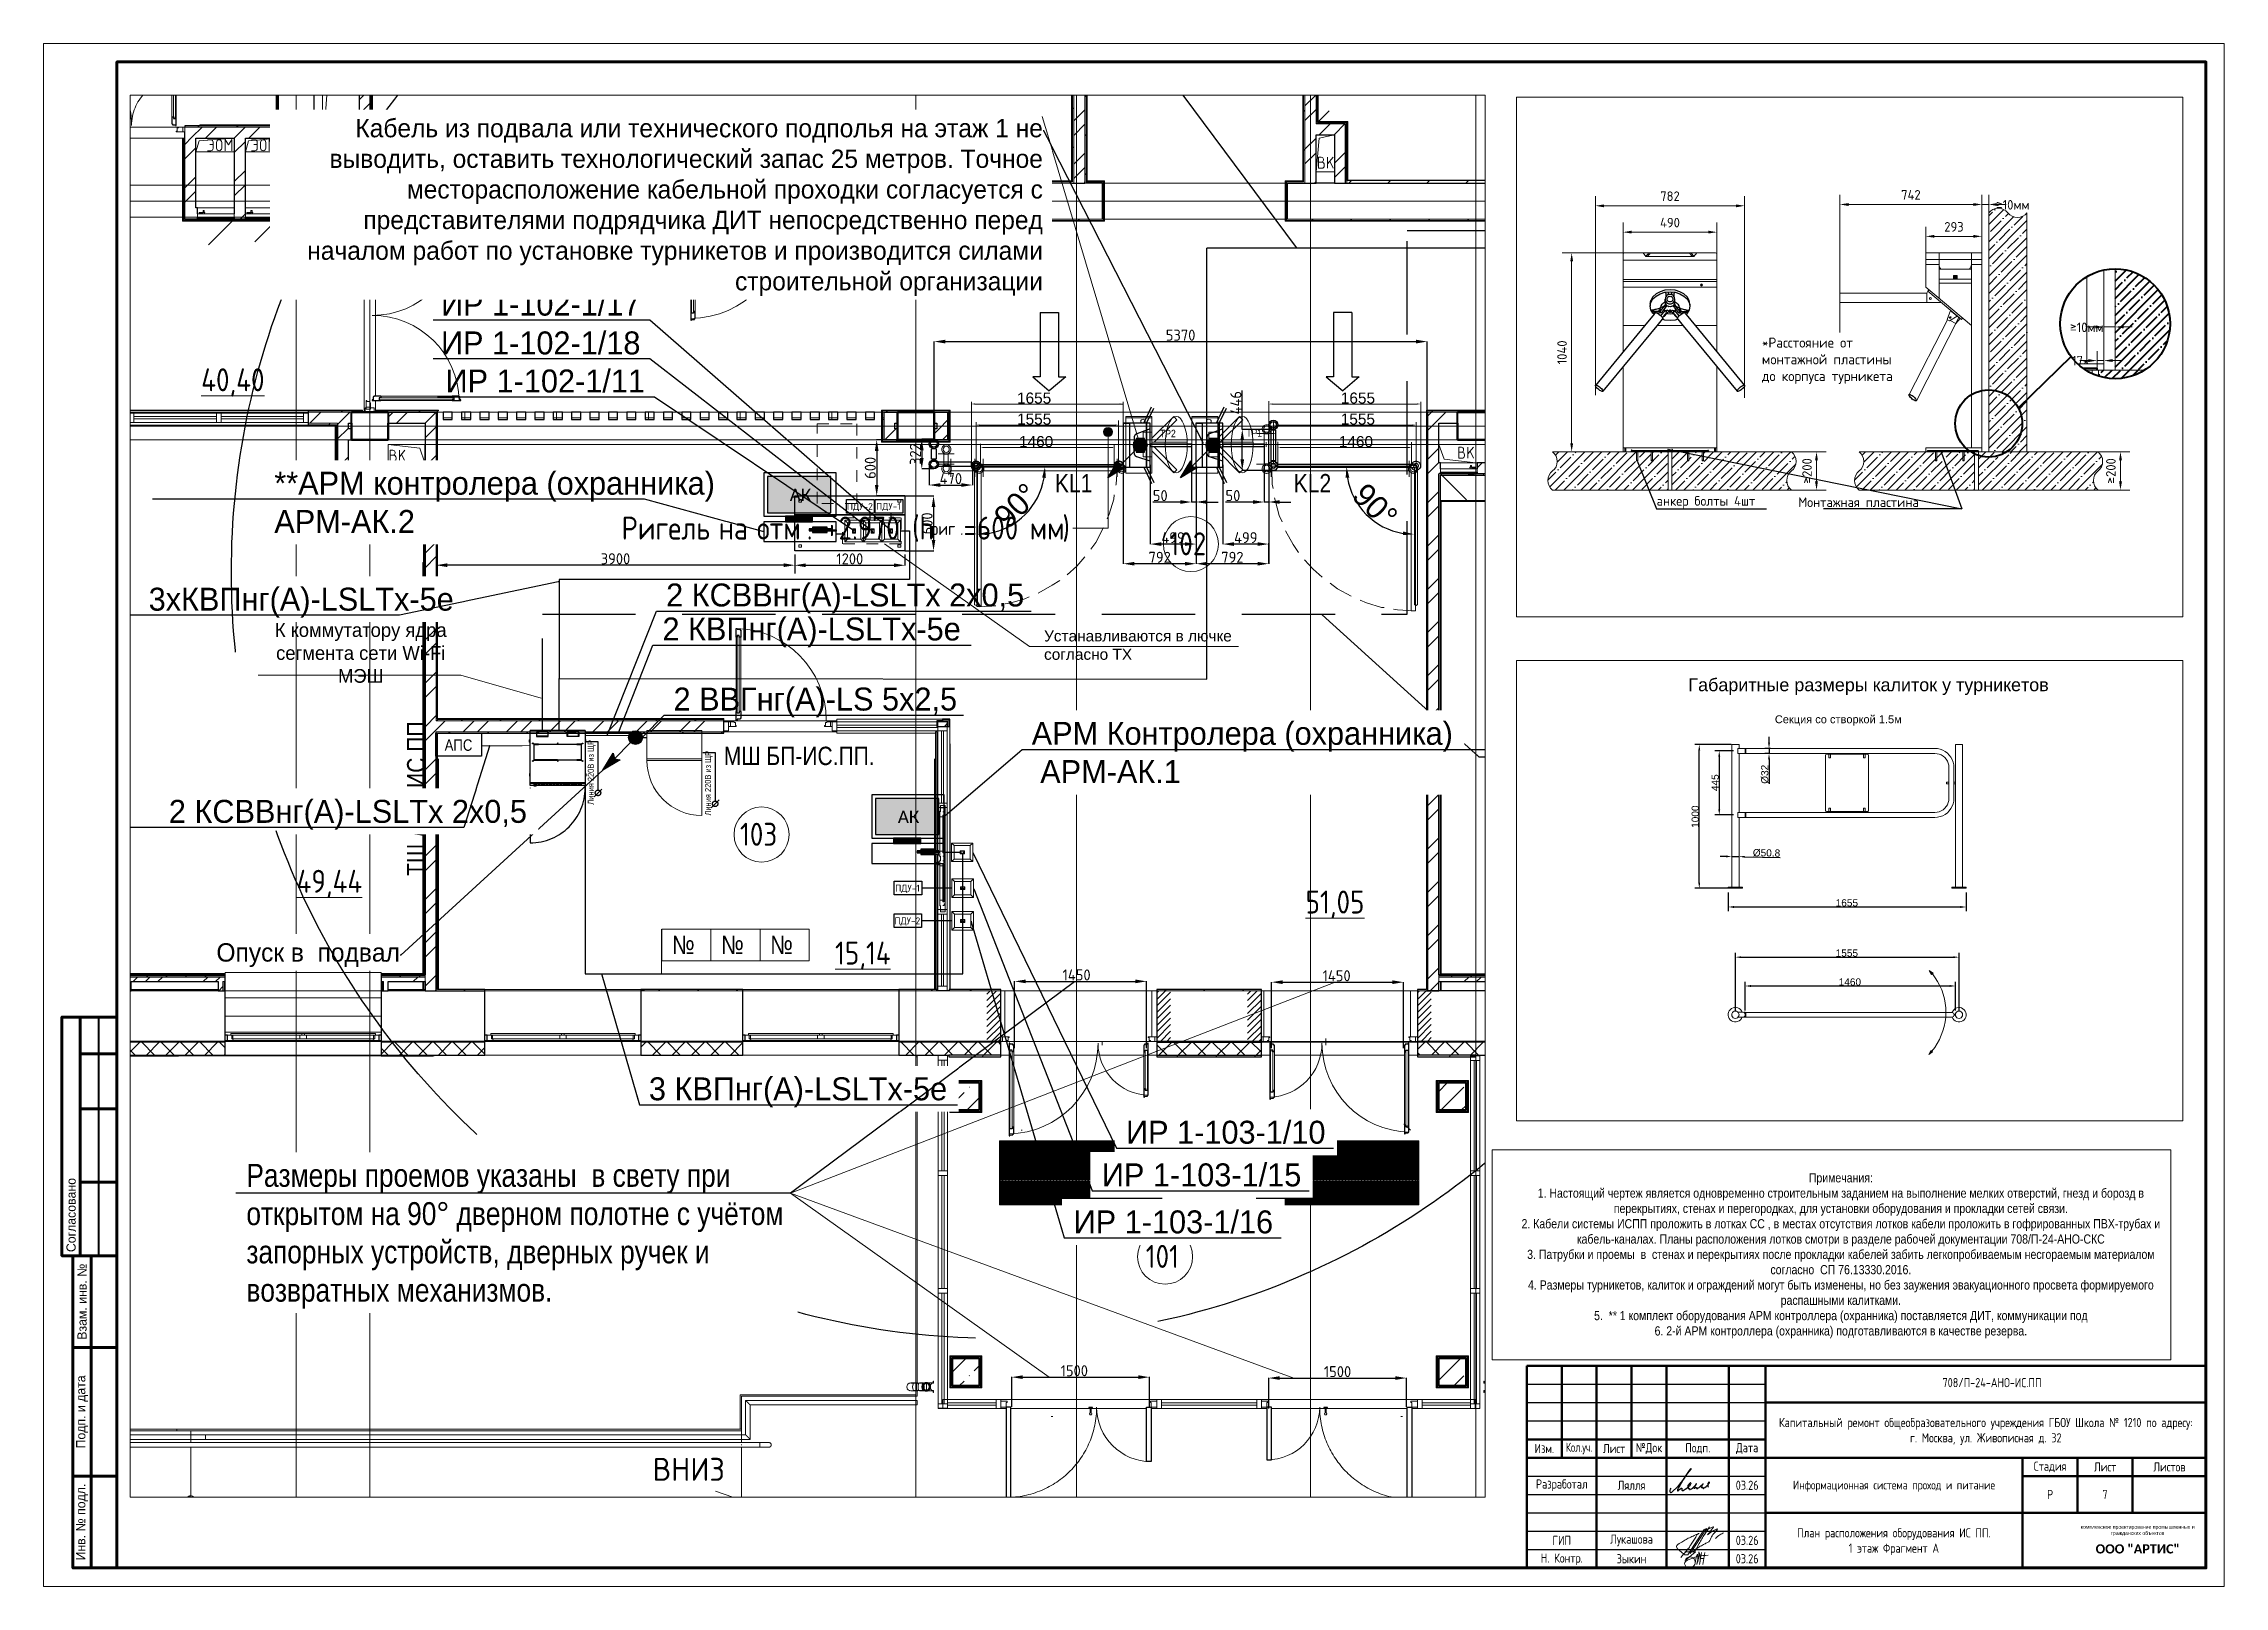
# Paper-space layout 'Фрагмент А' of a CAD drawing. Header units: millimetres. Extents: x -4302 to 1243, y -6224 to 657.
# Drawn here: x -4302 to -3114, y -6224 to -5384 of the extents above; entities outside this region: 32.
# The model-space entities are those that its viewports show. They can reach past a viewport. Long polylines and large blocks are cut down to what shows.
import ezdxf
from ezdxf import colors
from ezdxf.entities.mleader import LeaderData, LeaderLine
from ezdxf.enums import TextEntityAlignment as Align
from ezdxf.math import Vec2, Vec3

# ---------------------------------------------------------------- set-up
doc = ezdxf.new("R2010")
doc.units = ezdxf.units.MM
for name, pattern in [('ADSK_Линия сетки', [25, 20, -2.5, 0, -2.5]), ('ADSK_Невидимые', [5, 3, -2]), ('ADSK_Сверху', [450, 300, -150]), ('ADSK_Штриховая_ш2 п1_5', [4.5, 3, -1.5]), ('ADSK_Штриховая_ш3 п1_5', [4.5, 3, -1.5]), ('DASH', [0.75, 0.5, -0.25]), ('DASHED', [19.05, 12.7, -6.35]), ('DASHED2', [9.525, 6.35, -3.175]), ('план Новый корпус (не печатать) 2$0$( Hidden )', [0.375, 0.25, -0.125]), ('Штрих', [6.35, 3.175, -3.175])]:
    doc.linetypes.add(name, pattern=pattern)
for name, color, linetype in [('0_ANNOT_Dimensions', 7, 'Continuous'), ('_19D-Телекоммуникационные шкафы', 7, 'Continuous'), ('__НАДПИСИ', 7, 'Continuous'), ('_АТ-Имя', 7, 'Continuous'), ('_АТ-Спецификация', 7, 'Continuous'), ('PDF _Оформление-Надписи', 7, 'Continuous'), ('PDF _Текст', 7, 'Continuous'), ('АСО', 7, 'Continuous'), ('СОТ', 7, 'Continuous'), ('стена', 20, 'Continuous'), ('Узлы', 7, 'Continuous')]:
    doc.layers.add(name, color=color, linetype=linetype)
for name, color, linetype, lineweight in [('1.АПС_оборудование', 1, 'Continuous', 30), ('1.АПС_текст', 7, 'Continuous', 15), ('_ Окна', 252, 'Continuous', 30), ('__ФОРМАТ', 7, 'Continuous', 40), ('_СКС-Шкафы', 7, 'Continuous', 0), ('_СС_КНС-Внешние связи', 250, 'Continuous', 30), ('_Схема', 5, 'Continuous', 30), ('A-_ANOTTEXT_T', 7, 'Continuous', 9), ('PDF _Геометрия', 8, 'Continuous', 9), ('UTP', 5, 'Continuous', 30), ('Аннотация', 252, 'Continuous', 18), ('АПС', 255, 'Continuous', 30), ('Витраж', 252, 'Continuous', 9), ('Двери', 8, 'Continuous', 9), ('Лестницы', 8, 'Continuous', 9), ('Линии', 7, 'Continuous', 9), ('Марки помещений', 8, 'Continuous', 20), ('Несущие колонны', 252, 'Continuous', 18), ('Обобщенные модели', 8, 'Continuous', 18), ('Оборудование', 8, 'Continuous', 18), ('Ограждение', 8, 'Continuous', 9), ('Окна', 252, 'Continuous', 9), ('Оси', 252, 'Continuous', 9), ('Пандусы', 7, 'Continuous', 18), ('Панели витража', 8, 'Continuous', 9), ('Перекрытие', 252, 'Continuous', 18), ('Подписи', 7, 'Continuous', 13), ('СОУЭ', 116, 'DASHED', 30), ('Стены внутренние', 252, 'Continuous', 18), ('Стены наружные', 252, 'Continuous', 18), ('Стены штриховка', 7, 'Continuous', 9), ('ТХ Текст', 251, 'Continuous', 0), ('Чертеж', 7, 'Continuous', 30), ('Экпликации', 7, 'Continuous', 25)]:
    doc.layers.add(name, color=color, linetype=linetype, lineweight=lineweight)
doc.layers.add('_АТ-Примечания', color=250, linetype='Continuous', plot=False)
doc.layers.add('Не печатный', color=7, linetype='Continuous', plot=False)
doc.layers.add('PDF _СОТ', color=7, linetype='Continuous', true_color=0xb82d00)
doc.layers.add('PDF _Сплошная заливка', color=7, linetype='Continuous', true_color=0xffffff)
doc.layers.add('Границы листа', color=7, linetype='Continuous', lineweight=0, plot=False)
doc.layers.add('Двери открывание', color=7, linetype='Continuous', lineweight=9, true_color=0xc0c0c0)
doc.layers.add('ОФ_подписи', color=5, linetype='Continuous', lineweight=13, true_color=0x0000ff)
doc.styles.add('Arial Narrow МОЙ', font='ARIALN.TTF', dxfattribs={"height": 2.5})
doc.styles.add('AT-Шрифт', font='ARIALN.TTF', dxfattribs={"height": 2.5})
doc.styles.add('dim', font='romans.shx', dxfattribs={"width": 0.7})
doc.styles.add('GOST 2.304 type A', font='', dxfattribs={"height": 250})
doc.styles.add('GOST 2.304 type A_2', font='', dxfattribs={"height": 2.5})
doc.styles.add('GOST 2.304 type A_3', font='', dxfattribs={"height": 3.5})
doc.styles.add('GOST Common', font='', dxfattribs={"width": 0.9, "height": 500})
doc.styles.add('GOST Common_3', font='', dxfattribs={"height": 3.5})
doc.styles.add('GOST Common_4', font='', dxfattribs={"height": 7})
doc.styles.add('GOST Common_5', font='', dxfattribs={"width": 0.9, "height": 200})
doc.styles.add('GOST-2.304_Type-B_italic', font='')
doc.styles.add('ICOCPEUR', font='isocpeur.ttf', dxfattribs={"height": 250})
doc.styles.add('ISOCPEUR', font='isocpeur.ttf', dxfattribs={"width": 0.9, "height": 350})
doc.styles.add('Mipgost_5', font='', dxfattribs={"height": 250})
doc.styles.add('PDF Arial', font='arial.ttf')
doc.styles.add('PDF Calibri', font='calibri.ttf')
doc.styles.add('RubezhCAD', font='', dxfattribs={"oblique": 10})
doc.styles.get("Standard").update_dxf_attribs({"font": ''})
doc.styles.add('ГОСТ 2.304', font='')
doc.styles.get('GOST 2.304 type A').set_extended_font_data('GOST 2.304 type A')
doc.styles.get('GOST 2.304 type A_2').set_extended_font_data('GOST 2.304 type A')
doc.styles.get('GOST 2.304 type A_3').set_extended_font_data('GOST 2.304 type A')
doc.styles.get('GOST Common').set_extended_font_data('GOST type B')
doc.styles.get('GOST Common_3').set_extended_font_data('GOST type B')
doc.styles.get('GOST Common_4').set_extended_font_data('GOST type B')
doc.styles.get('GOST Common_5').set_extended_font_data('GOST type B')
doc.styles.get('GOST-2.304_Type-B_italic').set_extended_font_data('GOST type B')
doc.styles.get('Mipgost_5').set_extended_font_data('Mipgost')
doc.styles.get('RubezhCAD').set_extended_font_data('GOST type A')
doc.styles.get('Standard').set_extended_font_data('GOST type B')
doc.styles.get('ГОСТ 2.304').set_extended_font_data('GOST 2.304 type A')
doc.dimstyles.new('ISO-25', dxfattribs={"dimtxt": 2.5, "dimasz": 2.5, "dimexe": 1.25, "dimexo": 0.625, "dimtad": 1, "dimtxsty": 'Standard', "dimcen": 2.5, "dimadec": 0, "dimazin": 0, "dimtfac": 1, "dimtmove": 0, "dimatfit": 3, "dimfxl": 1, "dimarcsym": 0})
doc.dimstyles.new('ISO-25$0', dxfattribs={"dimtxt": 1.4, "dimasz": 1.2, "dimexe": 1.25, "dimexo": 0.2, "dimgap": 0.2, "dimtad": 1, "dimdec": 1, "dimtxsty": 'Standard', "dimcen": 2.5, "dimadec": 0, "dimazin": 0, "dimtfac": 1, "dimtdec": 1, "dimtmove": 0, "dimatfit": 3, "dimfxl": 1, "dimarcsym": 0})
doc.dimstyles.new('СПДС', dxfattribs={"dimscale": 100, "dimtxt": 2, "dimasz": 1.8, "dimexe": 2, "dimexo": 0, "dimgap": 1, "dimtad": 1, "dimdec": 0, "dimrnd": 1, "dimtxsty": 'dim', "dimblk": 'OBLIQUE', "dimcen": 2.5, "dimdle": 1, "dimclrt": 7, "dimaunit": 1, "dimadec": 0, "dimazin": 0, "dimtfac": 1, "dimtdec": 0, "dimtix": 1, "dimtmove": 2, "dimatfit": 3, "dimldrblk": 'OPEN', "dimfxl": 1, "dimlwd": 13, "dimlwe": 13, "dimarcsym": 0})
pattern_1 = [(45, (-32121.82, 98), (-224.5064, 224.5064), []), (45, (-31897.32, 98), (-224.5064, 224.5064), [396.875, -79.375, 3.353, -76.022])]
pattern_2 = [(45, (-32121.82, 98), (-224.5064, 224.5064), []), (45, (-31897.32, 98), (-224.5064, 224.5064), [396.875, -79.375, 3.353, -76.022])]
pattern_3 = [(0, (-32121.8, 98), (0, 600), []), (90, (-32121.8, 98), (-600, 4e-14), [])]

psp = doc.layouts.new('Фрагмент А')

# ---------------------------------------------------------------- texts
at = {"layer": 'A-_ANOTTEXT_T', "attachment_point": 1}
for s, insert, char_height, width, style in [('\\fGOST Common|b0|i0|c204|p34|; ', (599.9, 657.4), 7, 2.966, 'GOST Common_4'), ('\\fGOST Common|b0|i0|c204|p34|; ', (682.4, 657.4), 7, 2.966, 'GOST Common_4'), ('\\fGOST Common|b0|i0|c204|p34|; ', (738.4, 657.4), 7, 2.966, 'GOST Common_4'), ('\\fGOST Common|b0|i0|c204|p34|; ', (844.5, 657.4), 7, 2.966, 'GOST Common_4'), ('\\fGOST Common|b0|i0|c204|p34|; ', (640.9, 645.4), 7, 2.966, 'GOST Common_4'), ('\\fGOST Common|b0|i0|c204|p34|; ', (708.7, 645.4), 7, 2.966, 'GOST Common_4'), ('\\fGOST Common|b0|i0|c204|p34|; ', (810.1, 645.4), 7, 2.966, 'GOST Common_4'), ('\\fGOST Common|b0|i0|c204|p34|; ', (822.4, 645.4), 7, 2.966, 'GOST Common_4'), ('\\fGOST Common|b0|i0|c204|p34|; ', (652.6, 621.5), 7, 2.966, 'GOST Common_4'), ('\\fGOST Common|b0|i0|c204|p34|; ', (731.9, 621.5), 7, 2.966, 'GOST Common_4'), ('\\fGOST Common|b0|i0|c204|p34|; ', (790.6, 621.5), 7, 2.966, 'GOST Common_4'), ('\\fGOST 2.304 type A|b0|i0|c204|p34|; ', (1145.4, 64.8), 2.5, 1.283, 'GOST 2.304 type A_2'), ('\\fGOST 2.304 type A|b0|i0|c204|p34|; ', (1149.6, 64.8), 2.5, 1.283, 'GOST 2.304 type A_2'), ('\\fGOST 2.304 type A|b0|i0|c204|p34|; ', (1157.4, 68.6), 2.5, 1.283, 'GOST 2.304 type A_2'), ('\\fGOST 2.304 type A|b0|i0|c204|p34|; ', (1158.8, 64.8), 2.5, 1.283, 'GOST 2.304 type A_2'), ('\\fGOST 2.304 type A|b0|i0|c204|p34|; ', (1161.3, 68.6), 2.5, 1.283, 'GOST 2.304 type A_2'), ('\\fGOST 2.304 type A|b0|i0|c204|p34|; ', (1183.6, 68.6), 2.5, 1.283, 'GOST 2.304 type A_2'), ('\\fGOST 2.304 type A|b0|i0|c204|p34|; ', (1186.1, 68.6), 2.5, 1.283, 'GOST 2.304 type A_2'), ('\\fGOST 2.304 type A|b0|i0|c204|p34|; ', (1199.4, 68.6), 2.5, 1.283, 'GOST 2.304 type A_2'), ('\\fGOST 2.304 type A|b0|i0|c204|p34|; ', (1214.5, 68.6), 2.5, 1.283, 'GOST 2.304 type A_2'), ('\\fGOST 2.304 type A|b0|i0|c204|p34|; ', (1224.7, 68.6), 2.5, 1.283, 'GOST 2.304 type A_2'), ('\\fGOST 2.304 type A|b0|i0|c204|p34|; ', (1142.7, 17.4), 3.5, 1.684, 'GOST 2.304 type A_3'), ('\\fGOST 2.304 type A|b0|i0|c204|p34|; ', (1143.4, 12.1), 3.5, 1.684, 'GOST 2.304 type A_3'), ('\\fGOST 2.304 type A|b0|i0|c204|p34|; ', (1167.3, 12.1), 3.5, 1.684, 'GOST 2.304 type A_3'), ('\\fGOST 2.304 type A|b0|i0|c204|p34|; ', (1171, 17.4), 3.5, 1.684, 'GOST 2.304 type A_3'), ('\\fGOST 2.304 type A|b0|i0|c204|p34|; ', (1182.3, 17.4), 3.5, 1.684, 'GOST 2.304 type A_3'), ('\\fGOST 2.304 type A|b0|i0|c204|p34|; ', (1201.9, 17.4), 3.5, 1.684, 'GOST 2.304 type A_3'), ('\\fGOST 2.304 type A|b0|i0|c204|p34|; ', (1225.4, 12.1), 3.5, 1.684, 'GOST 2.304 type A_3'), ('\\fGOST 2.304 type A|b0|i0|c204|p34|; ', (1232.7, 12.1), 3.5, 1.684, 'GOST 2.304 type A_3'), ('\\fGOST 2.304 type A|b0|i0|c204|p34|; ', (1243.3, 17.4), 3.5, 1.684, 'GOST 2.304 type A_3'), ('\\fGOST 2.304 type A|b0|i0|c204|p34|; ', (1160.8, 6.7), 3.5, 1.684, 'GOST 2.304 type A_3'), ('\\fGOST 2.304 type A|b0|i0|c204|p34|; ', (1211.6, 6.7), 3.5, 1.684, 'GOST 2.304 type A_3')]:
    psp.add_mtext(s, dxfattribs=dict(at, insert=insert, char_height=char_height, width=width, style=style))
at = {"layer": 'СОТ', "char_height": 5, "attachment_point": 5, "style": 'GOST 2.304 type A'}
for s, insert, width in [('7', (-3179, -6174), 30), ('План расположения оборудования ИС ПП. \\P1 этаж Фрагмент А', (-3294, -6199.7), 140)]:
    psp.add_mtext(s, dxfattribs=dict(at, insert=insert, width=width))

msp = doc.modelspace()

# ---------------------------------------------------------------- texts
at = {"lineweight": 15, "style": 'Arial Narrow МОЙ'}
for s, p in [('TР2', (142772.014, 67063.317)), ('TР1', (143711.628, 67069.837))]:
    msp.add_text(s, height=81.4625, rotation=360, dxfattribs=at).set_placement(p)
at = {"lineweight": 30, "width": 2059.25165, "attachment_point": 5, "style": 'Arial Narrow МОЙ'}
for s, insert, char_height in [('\\pt3150;{\\fMipgost|b0|i0|c204|p34;\\C251;К коммутатору ядра\\Pсегмента сети Wi-Fi МЭШ}', (134063.388, 64712.983), 150), ('\\pt4200;МШ БП-ИС.ПП.', (138841.082, 63591.935), 200)]:
    msp.add_mtext(s, dxfattribs=dict(at, insert=insert, char_height=char_height))
at = {"lineweight": 30, "char_height": 65, "width": 704.27062, "attachment_point": 5, "rotation": 90, "style": 'Arial Narrow МОЙ'}
for insert in [(136579.482, 63414.452), (137855.766, 63296.142)]:
    msp.add_mtext('Линия 220В из ЩР', dxfattribs=dict(at, insert=insert))
at = {"color": 0, "linetype": 'Continuous', "lineweight": 20, "ltscale": 400, "insert": (175394.324, 14338.634), "char_height": 52.5, "attachment_point": 1, "style": 'GOST-2.304_Type-B_italic'}
msp.add_mtext_dynamic_manual_height_columns('*Расстояние от монтажной пластины до корпуса турникета', width=743.75233, gutter_width=1250, heights=[0], dxfattribs=at)
at = {"layer": '1.АПС_текст', "color": 7, "style": 'Arial Narrow МОЙ'}
for p in [(137578.043, 61534.61), (138113.579, 61534.61), (138648.054, 61534.61)]:
    msp.add_text('№', height=200, dxfattribs=at).set_placement(p, align=Align.MIDDLE_CENTER)
at = {"layer": '1.АПС_текст', "insert": (135128.695, 63710.397), "char_height": 125, "width": 1077.36874, "attachment_point": 5, "style": 'Arial Narrow МОЙ'}
msp.add_mtext('АПС', dxfattribs=at)
at = {"layer": 'PDF _Текст', "style": 'PDF Arial'}
for s, insert, char_height, attachment_point in [('1655', (141213.567, 67428.415), 120, 7), ('1655', (145114.573, 67428.415), 120, 9), ('1555', (141214.246, 67199.204), 120, 7), ('1555', (145113.894, 67199.204), 120, 9), ('1460', (141235.286, 66954.235), 120, 7), ('1460', (145092.854, 66954.235), 120, 9), ('Устанавливаются в лючке\\Pсогласно ТХ', (141508.257, 64638.058), 120, 7), ('Габаритные размеры калиток у турникетов ', (166098.021, 25634.643), 100, 7), ('Секция со створкой 1.5м', (166771.198, 25397.122), 61.40415, 7)]:
    msp.add_mtext(s, dxfattribs=dict(at, insert=insert, char_height=char_height, attachment_point=attachment_point))
at = {"layer": 'АПС', "color": 7, "lineweight": 25, "ltscale": 100, "style": 'Arial Narrow МОЙ'}
for s, p in [('KL1', (141626.478, 66462.784)), ('KL2', (144228.844, 66462.784))]:
    msp.add_text(s, height=200, dxfattribs=at).set_placement(p)
at = {"layer": 'АПС', "color": 7, "lineweight": 25, "ltscale": 100, "style": 'ICOCPEUR'}
for s, p in [('ПДУ-2', (139501.659, 66309.214)), ('ПДУ-1', (139813.024, 66311.011)), ('ПДУ-1', (140020.798, 62152.598)), ('ПДУ-2', (140018.686, 61796.995))]:
    msp.add_text(s, height=75, dxfattribs=at).set_placement(p, align=Align.MIDDLE_CENTER)
at = {"layer": 'АПС', "color": 7, "lineweight": 25, "ltscale": 100, "insert": (59859.528, 63459.926), "char_height": 250, "width": 17435.19369, "attachment_point": 2, "style": 'Arial Narrow МОЙ'}
msp.add_mtext('Примечания:\\P1.^IНастоящий чертеж является одновременно строительным заданием на выполнение мелких отверстий, гнезд и борозд в перекрытиях, стенах и перегородках, для установки оборудования и прокладки сетей связи.\\P2.^IКабели системы ИСПП проложить в лотках СС , в местах отсутствия лотков кабели проложить в гофрированных ПВХ-трубах и кабель-каналах. Планы расположения лотков смотри в разделе рабочей документации 708/П-24-АНО-СКС\\P3.^IПатрубки и проемы  в  стенах и перекрытиях после прокладки кабелей забить легкопробиваемым несгораемым материалом согласно  СП 76.13330.2016.\\P4.^IРазмеры турникетов, калиток и ограждений могут быть изменены, но без заужения эвакуационного просвета формируемого распашными калитками.\\P5.^I ** 1 комплект оборудования АРМ контроллера (охранника) поставляется ДИТ, коммуникации под\\P6.^I2-й АРМ контроллера (охранника) подготавливаются в качестве резерва.', dxfattribs=at)
at = {"layer": 'Экпликации', "char_height": 56.0277, "attachment_point": 7, "style": 'PDF Arial'}
for s, insert, rotation in [('Ø32', (166722.417, 24944.69), 90), ('445', (166335.052, 24887.676), 90), ('1000', (166179.986, 24601.886), 90), ('Ø50.8', (166599.293, 24379.208), 358.9996134)]:
    msp.add_mtext(s, dxfattribs=dict(at, insert=insert, rotation=rotation))
for s, insert in [('1655', (167244.573, 23989.863)), ('1555', (167244.573, 23599.206)), ('1460', (167268.132, 23374.228))]:
    msp.add_mtext(s, dxfattribs=dict(at, insert=insert))

# ---------------------------------------------------------------- blocks, each defined once
blk = doc.blocks.new('*U33')
for p, q in [((5, 155), (5, 90)), ((15, 155), (15, 90))]:
    blk.add_line(p, q)
at = {"lineweight": -2}
for p, q in [((10, 155), (10, 90)), ((10, 145), (20, 145)), ((10, 130), (20, 130)), ((10, 110), (20, 110)), ((13, 90), (13, 5)), ((8, 65), (20, 65)), ((8, 30), (20, 30))]:
    blk.add_line(p, q, dxfattribs=at)
blk.add_lwpolyline([(20, 5), (589, 5), (589, 415), (20, 415)], close=True, dxfattribs=at)
for points in [[(20, 155), (5, 155), (5, 90), (8, 90)], [(20, 5), (8, 5), (8, 90), (20, 90)]]:
    blk.add_lwpolyline(points, dxfattribs=at)
at = {"layer": 'Границы листа'}
blk.add_lwpolyline([(594, 0), (0, 0), (0, 420), (594, 420)], close=True, dxfattribs=at)
at = {"lineweight": 30, "style": 'Mipgost_5'}
blk.add_text('Согласовано', height=2.5, rotation=90, dxfattribs=at).set_placement((7.5, 91), align=Align.MIDDLE_LEFT)
for s, p in [('Взам. инв. №', (10.5, 77.5)), ('Подп. и дата', (10.5, 47.5)), ('Инв. № подл.', (10.5, 17.5))]:
    blk.add_text(s, height=2.5, rotation=90, dxfattribs=at).set_placement(p, align=Align.MIDDLE)
at = {"lineweight": 13, "oblique": 10, "flags": 8}
blk.add_attdef('ФОРМАТ', (554.94, 1.12), '', height=3, dxfattribs=at)
blk = doc.blocks.new('П_Зыкин')
at = {"layer": 'ОФ_подписи', "color": 5, "ltscale": 100, "transparency": 33554687}
for p, q in [((142, 249), (62, -174)), ((102, 37), (218, 37)), ((258, 249), (178, -174))]:
    blk.add_line(p, q, dxfattribs=at)
blk.add_lwpolyline([(-462, 273), (-74, 273), (-446, -30)], dxfattribs=at)
for centre, radius, start, end in [((-271, -94), 186, 314.23929, 159.93483), ((345, -1372), 1523, 88.87583, 117.8788), ((1109, -252), 1204, 158.75935, 174.23097), ((-1024, 224), 1068, 337.81444, 2.88593), ((-849, 72), 852, 342.83077, 7.48151), ((-9, 182), 4.48, 8.96906, 155.65511), ((-643, 22), 732, 344.4555, 20.46196), ((-318, -169), 151, 108.7568, 173.42509), ((-287, -115), 185, 191.53585, 322.35119)]:
    blk.add_arc(centre, radius, start, end, dxfattribs=at)
blk = doc.blocks.new('П_Лукашова')
at = {"layer": 'ОФ_подписи', "color": 5}
for p, q in [((221, 339), (-221, -339)), ((286, 371), (-156, -307)), ((283, 370), (218, 338))]:
    blk.add_line(p, q, dxfattribs=at)
for points in [[(-221, -339), (-276, -344), (-368, -289), (-446, -221), (-505, -166), (-522, -116), (-412, -16), (-295, 56), (-173, 120), (-49, 179), (33, 216), (87, 237), (52, 221), (11, 167), (-59, 51), (-126, -52), (-177, -132), (-256, -231), (-409, -409)], [(360, 20), (294, -18), (203, -65), (91, -124), (-73, -248)], [(366, 415), (236, 213), (85, -37), (-50, -300)], [(221, 301), (344, 360), (434, 401), (475, 416), (464, 395), (420, 336), (342, 232), (310, 203), (337, 221), (420, 283), (490, 322), (558, 352), (576, 358), (491, 240), (403, 113), (374, 49), (360, 20)], [(530, 102), (646, 199), (748, 254)]]:
    blk.add_spline(points, degree=3, dxfattribs=at)
blk = doc.blocks.new('штамп')
at = {"layer": '__ФОРМАТ', "linetype": 'Continuous', "lineweight": 50}
for p, q in [((531929, 45357), (531929, 50857)), ((531929, 50857), (550429, 50857)), ((532879, 48357), (532879, 50857)), ((533829, 45357), (533829, 50857)), ((534779, 48357), (534779, 50857)), ((535729, 45357), (535729, 50857)), ((537429, 45357), (537429, 50857)), ((538429, 45357), (538429, 50857)), ((550429, 45357), (550429, 50857)), ((538429, 49857), (550429, 49857)), ((531929, 48857), (538429, 48857)), ((531929, 48357), (550429, 48357)), ((545429, 45357), (545429, 48357)), ((546929, 46857), (546929, 48357)), ((548429, 46857), (548429, 48357)), ((545429, 47857), (550429, 47857)), ((538429, 46857), (550429, 46857)), ((531929, 45357), (550429, 45357))]:
    blk.add_line(p, q, dxfattribs=at)
at = {"layer": '__ФОРМАТ', "linetype": 'Continuous', "lineweight": -2}
for p, q in [((531929, 50357), (538429, 50357)), ((531929, 49857), (538429, 49857)), ((531929, 49357), (538429, 49357)), ((531929, 48857), (538429, 48857)), ((531929, 47857), (538429, 47857)), ((531929, 47357), (538429, 47357)), ((531929, 46857), (538429, 46857)), ((531929, 46357), (538429, 46357)), ((538429, 46857), (550429, 46857)), ((531929, 45857), (538429, 45857))]:
    blk.add_line(p, q, dxfattribs=at)
at = {"layer": 'Подписи', "color": 5, "lineweight": 25}
blk.add_lwpolyline([(535847, 47525), (535833, 47500), (535823, 47461), (535824, 47440), (535829, 47423), (535840, 47414), (535857, 47413), (535876, 47421), (535897, 47435), (535917, 47454), (536005, 47539), (536088, 47624), (536142, 47690), (536203, 47776), (536266, 47874), (536323, 47953), (536362, 48009), (536395, 48059), (536405, 48060), (536397, 48045), (536295, 47925), (536205, 47790), (536095, 47603), (536059, 47544), (536038, 47506), (536029, 47485), (536027, 47473), (536027, 47462), (536031, 47457), (536037, 47454), (536045, 47456), (536057, 47466), (536072, 47479), (536107, 47506), (536133, 47525), (536147, 47532), (536152, 47532), (536153, 47529), (536150, 47520), (536147, 47504), (536146, 47491), (536148, 47479), (536150, 47471), (536157, 47465), (536166, 47462), (536178, 47464), (536189, 47469), (536215, 47480), (536240, 47498), (536281, 47529), (536306, 47550), (536324, 47567), (536342, 47582), (536372, 47609), (536388, 47629), (536397, 47646), (536399, 47657), (536398, 47666), (536393, 47671), (536383, 47671), (536372, 47667), (536356, 47653), (536336, 47632), (536323, 47612), (536313, 47599), (536309, 47587), (536310, 47579), (536315, 47575), (536326, 47579), (536335, 47585), (536344, 47592), (536348, 47595), (536352, 47596), (536354, 47595), (536355, 47592), (536349, 47583), (536342, 47575), (536334, 47561), (536326, 47547), (536322, 47538), (536320, 47531), (536321, 47523), (536325, 47519), (536328, 47519), (536333, 47524), (536338, 47527), (536344, 47526), (536346, 47520), (536351, 47508), (536355, 47498), (536359, 47493), (536366, 47491), (536375, 47491), (536385, 47497), (536412, 47513), (536436, 47532), (536466, 47559), (536491, 47583), (536517, 47607), (536529, 47621), (536545, 47642), (536547, 47643), (536546, 47644), (536543, 47644), (536541, 47642), (536538, 47637), (536499, 47577), (536491, 47558), (536482, 47544), (536480, 47535), (536479, 47529), (536481, 47524), (536483, 47522), (536489, 47523), (536494, 47526), (536502, 47532), (536512, 47539), (536522, 47544), (536530, 47548), (536541, 47549), (536547, 47546), (536550, 47541), (536551, 47531), (536552, 47525), (536553, 47521), (536558, 47517), (536562, 47515), (536568, 47515), (536575, 47517), (536583, 47523), (536596, 47533), (536617, 47547), (536636, 47561), (536659, 47583), (536688, 47609), (536702, 47620), (536713, 47630), (536721, 47636), (536727, 47641), (536727, 47643), (536726, 47644), (536723, 47643), (536720, 47638), (536715, 47629), (536693, 47594), (536681, 47575), (536676, 47566), (536674, 47557), (536677, 47551), (536679, 47547), (536684, 47546), (536689, 47549), (536695, 47552), (536700, 47554), (536709, 47554), (536716, 47551), (536717, 47545), (536719, 47535), (536721, 47527), (536725, 47524), (536731, 47520), (536741, 47523), (536747, 47528), (536757, 47534), (536779, 47550), (536809, 47572), (536842, 47600), (536865, 47623), (536880, 47642), (536895, 47664), (536899, 47675), (536901, 47684), (536898, 47689), (536891, 47693), (536881, 47689), (536873, 47682), (536862, 47668), (536856, 47654), (536855, 47638), (536856, 47622), (536856, 47598), (536858, 47583), (536860, 47572), (536864, 47560), (536871, 47551)], dxfattribs=at)
at = {"layer": 'ОФ_подписи'}
for name, p, xscale, yscale, zscale in [('П_Лукашова', (536533, 46057), 1.010226427429054, 1.010226427429054, 1.010226427429054), ('П_Зыкин', (536581, 45585), 0.7621923841183493, 0.7621923841183493, 0.7621923841183493)]:
    blk.add_blockref(name, p, dxfattribs=dict(at, xscale=xscale, yscale=yscale, zscale=zscale))
at = {"color": 0, "transparency": 33554687, "attachment_point": 5, "style": 'ГОСТ 2.304'}
for s, insert, char_height, width in [('{\\fArial|b0|i0|c204|p34;комплексное проектирование промышленных и гражданских объектов}', (548566, 46374), 100, 3372.21), ('{\\fCorbel Light|b1|i0|c204|p34;ООО "АРТИС"}', (548566, 45874), 250, 4171.2)]:
    blk.add_mtext(s, dxfattribs=dict(at, insert=insert, char_height=char_height, width=width))
at = {"layer": '__НАДПИСИ', "lineweight": 9, "ltscale": 2, "style": 'ISOCPEUR', "flags": 1}
blk.add_attdef('NOTATION', (548864, 51134), '', height=250, dxfattribs=at)
at = {"layer": '__НАДПИСИ', "lineweight": 9, "ltscale": 2, "style": 'RubezhCAD', "oblique": 10}
blk.add_attdef('SHEET', text='', height=250, dxfattribs=at).set_placement((547679, 47357), align=Align.MIDDLE_CENTER)
at = {"layer": '__ФОРМАТ', "color": 7, "linetype": 'Continuous', "lineweight": 20, "attachment_point": 5, "style": 'GOST 2.304 type A'}
for s, insert, char_height, width in [('Капитальный ремонт общеобразовательного учреждения ГБОУ Школа № 1210 по адресу:      \\Pг. Москва, ул. Живописная д. 32', (544429, 49073), 250, 12000), ('\\pi-7.5,l7.5,t7.5;{\\W0.9;\\C256;Кол.уч.}', (533354, 48607), 250, 950), ('Информационная система проход и питание \\P ', (541929, 47381), 240, 7000)]:
    blk.add_mtext(s, dxfattribs=dict(at, insert=insert, char_height=char_height, width=width))
at = {"layer": '__ФОРМАТ', "color": 7, "linetype": 'Continuous', "lineweight": 20, "char_height": 250, "attachment_point": 5, "line_spacing_factor": 1.2, "style": 'GOST 2.304 type A'}
for s, insert, width in [('\\pi-7.5,l7.5,t7.5;{\\C256;Изм.}', (532404, 48607), 950), ('\\pi-7.5,l7.5,t7.5;{\\C256;Лист}', (534304, 48607), 950), ('\\pi-7.5,l7.5,t7.5;{\\C256;№Док}', (535254, 48607), 950), ('\\pi-7.5,l7.5,t7.5;{\\C256;Подп.}', (536584, 48607), 1710.72), ('\\pi-7.5,l7.5,t7.5;{\\C256;Дата}', (537929, 48607), 1000), ('\\pi-7.5,l7.5,t7.5;{\\C256;Стадия}', (546179, 48107), 1500), ('\\pi-7.5,l7.5,t7.5;{\\C256;Лист}', (547679, 48107), 1500), ('\\pi-7.5,l7.5,t7.5;{\\C256;Листов}', (549429, 48107), 2000), ('\\pi-7.5,l7.5,t7.5;{\\C256;Разработал}', (532879, 47607), 1900), ('{\\C256;Лялля}', (534779, 47607), 1900), ('{\\C256;03.26}', (537929, 47607), 1000), ('\\pi-750,l750,t750;{\\C256;Р}', (546179, 47357), 1500), ('{\\C256;Н. Контр. }', (532879, 45592), 1900), ('\\pi-7.5,l7.5,t7.5;{\\C256;ГИП}', (532879, 46107), 1900), ('{\\C256;Лукашова}', (534779, 46107), 1900), ('{\\C256;03.26}', (537929, 46107), 1000), ('\\pi-750,l750,t750;{\\C256;Зыкин}', (534779, 45607), 1900), ('{\\C256;03.26}', (537929, 45607), 1000)]:
    blk.add_mtext(s, dxfattribs=dict(at, insert=insert, width=width))
at = {"layer": 'стена', "color": 18, "true_color": 0x000000, "insert": (543249, 50527), "char_height": 250, "width": 3851.47, "attachment_point": 1, "style": 'GOST 2.304 type A'}
blk.add_mtext('708/П-24-АНО-ИС.ПП', dxfattribs=at)
blk = doc.blocks.new('план Новый корпус (не печатать) 2$0$_Dot')
at = {"color": 251, "linetype": 'ByBlock', "lineweight": -2}
blk.add_line((-0.5, 0), (-1, 0), dxfattribs=at)
at = {"color": 251, "linetype": 'ByBlock', "const_width": 0.5}
blk.add_lwpolyline([(-0.25, 0, 1), (0.25, 0, 1)], format="xyb", close=True, dxfattribs=at)
blk = doc.blocks.new('*D83')
at = {"color": 0, "lineweight": 13, "transparency": 16777216}
for p, q in [((174669, 14702), (174669, 14939)), ((175159, 14702), (175159, 14939)), ((174714, 14889), (175114, 14889))]:
    blk.add_line(p, q, dxfattribs=at)
at = {"color": 0, "transparency": 16777216}
for points in [[(174714, 14897), (174714, 14882), (174669, 14889)], [(175114, 14897), (175114, 14882), (175159, 14889)]]:
    blk.add_solid(points, dxfattribs=at)
at = {"layer": 'Defpoints', "color": 0, "transparency": 16777216}
for p in [(175159, 14889), (174669, 14702), (175159, 14702)]:
    blk.add_point(p, dxfattribs=at)
at = {"color": 7, "lineweight": 20, "transparency": 16777216, "insert": (174914, 14939), "char_height": 50, "attachment_point": 5, "style": 'GOST-2.304_Type-B_italic'}
blk.add_mtext('490', dxfattribs=at)
blk = doc.blocks.new('_Open')
at = {"color": 0, "linetype": 'ByBlock', "lineweight": -2}
for p, q in [((-1, 0.17), (0, 0)), ((-1, -0.17), (0, 0)), ((0, 0), (-1, 0))]:
    blk.add_line(p, q, dxfattribs=at)
blk = doc.blocks.new('*D79')
at = {"color": 0, "lineweight": 13, "transparency": 16777216}
for p, q in [((174524, 14037), (174524, 15077)), ((175304, 14024), (175304, 15077)), ((174569, 15027), (175259, 15027))]:
    blk.add_line(p, q, dxfattribs=at)
at = {"color": 0, "transparency": 16777216}
for points in [[(174569, 15034), (174569, 15019), (174524, 15027)], [(175259, 15034), (175259, 15019), (175304, 15027)]]:
    blk.add_solid(points, dxfattribs=at)
at = {"layer": 'Defpoints', "color": 0, "transparency": 16777216}
for p in [(175304, 15027), (174524, 14037), (175304, 14024)]:
    blk.add_point(p, dxfattribs=at)
at = {"color": 7, "lineweight": 20, "transparency": 16777216, "insert": (174914, 15077), "char_height": 50, "attachment_point": 5, "style": 'GOST-2.304_Type-B_italic'}
blk.add_mtext('782', dxfattribs=at)
blk = doc.blocks.new('*D84')
at = {"color": 0, "lineweight": 13, "transparency": 16777216}
for p, q in [((174695, 14781), (174350, 14781)), ((174400, 14736), (174400, 13787)), ((174695, 13742), (174350, 13742))]:
    blk.add_line(p, q, dxfattribs=at)
at = {"color": 0, "transparency": 16777216}
for points in [[(174393, 14736), (174408, 14736), (174400, 14781)], [(174393, 13787), (174408, 13787), (174400, 13742)]]:
    blk.add_solid(points, dxfattribs=at)
at = {"layer": 'Defpoints', "color": 0, "transparency": 16777216}
for p in [(174695, 14781), (174400, 13742), (174695, 13742)]:
    blk.add_point(p, dxfattribs=at)
at = {"color": 7, "lineweight": 20, "transparency": 16777216, "insert": (174350, 14261), "char_height": 50, "attachment_point": 5, "rotation": 90, "style": 'GOST-2.304_Type-B_italic'}
blk.add_mtext('1040', dxfattribs=at)
blk = doc.blocks.new('*D80')
at = {"color": 0, "lineweight": 13, "transparency": 16777216}
for p, q in [((175802, 14365), (175802, 15084)), ((176544, 14563), (176544, 15084)), ((176499, 15034), (175847, 15034))]:
    blk.add_line(p, q, dxfattribs=at)
at = {"color": 0, "transparency": 16777216}
for points in [[(175847, 15041), (175847, 15026), (175802, 15034)], [(176499, 15041), (176499, 15026), (176544, 15034)]]:
    blk.add_solid(points, dxfattribs=at)
at = {"layer": 'Defpoints', "color": 0, "transparency": 16777216}
for p in [(175802, 15034), (176544, 14563), (175802, 14365)]:
    blk.add_point(p, dxfattribs=at)
at = {"color": 7, "lineweight": 20, "transparency": 16777216, "insert": (176173, 15084), "char_height": 50, "attachment_point": 5, "style": 'GOST-2.304_Type-B_italic'}
blk.add_mtext('742', dxfattribs=at)
blk = doc.blocks.new('*D81')
at = {"color": 0, "lineweight": 13, "transparency": 16777216}
for p, q in [((176544, 13762), (176544, 15084)), ((176580, 13762), (176580, 15084)), ((176499, 15034), (176454, 15034)), ((176544, 15034), (176580, 15034)), ((176625, 15034), (176670, 15034))]:
    blk.add_line(p, q, dxfattribs=at)
at = {"color": 0, "transparency": 16777216}
for points in [[(176499, 15041), (176499, 15026), (176544, 15034)], [(176625, 15041), (176625, 15026), (176580, 15034)]]:
    blk.add_solid(points, dxfattribs=at)
at = {"layer": 'Defpoints', "color": 0, "transparency": 16777216}
for p in [(176580, 15034), (176544, 13762), (176580, 13762)]:
    blk.add_point(p, dxfattribs=at)
at = {"color": 7, "lineweight": 20, "transparency": 16777216, "insert": (176705, 15034), "char_height": 50, "width": 467.84, "attachment_point": 5, "style": 'GOST-2.304_Type-B_italic'}
blk.add_mtext('{\\H1.08333x;≥}10мм', dxfattribs=at)
blk = doc.blocks.new('*D85')
at = {"color": 0, "lineweight": 13, "transparency": 16777216}
for p, q in [((176251, 14782), (176251, 14917)), ((176499, 14867), (176296, 14867)), ((176544, 14782), (176544, 14917))]:
    blk.add_line(p, q, dxfattribs=at)
at = {"color": 0, "transparency": 16777216}
for points in [[(176296, 14875), (176296, 14860), (176251, 14867)], [(176499, 14875), (176499, 14860), (176544, 14867)]]:
    blk.add_solid(points, dxfattribs=at)
at = {"layer": 'Defpoints', "color": 0, "transparency": 16777216}
for p in [(176251, 14867), (176251, 14782), (176544, 14782)]:
    blk.add_point(p, dxfattribs=at)
at = {"color": 7, "lineweight": 20, "transparency": 16777216, "insert": (176398, 14917), "char_height": 50, "attachment_point": 5, "style": 'GOST-2.304_Type-B_italic'}
blk.add_mtext('293', dxfattribs=at)
blk = doc.blocks.new('*D86')
at = {"color": 0, "lineweight": 13, "transparency": 16777216}
for p, q in [((175508, 13742), (175730, 13742)), ((175680, 13697), (175680, 13587)), ((175508, 13542), (175730, 13542))]:
    blk.add_line(p, q, dxfattribs=at)
at = {"color": 0, "transparency": 16777216}
for points in [[(175672, 13697), (175687, 13697), (175680, 13742)], [(175672, 13587), (175687, 13587), (175680, 13542)]]:
    blk.add_solid(points, dxfattribs=at)
at = {"layer": 'Defpoints', "color": 0, "transparency": 16777216}
for p in [(175508, 13742), (175508, 13542), (175680, 13542)]:
    blk.add_point(p, dxfattribs=at)
at = {"color": 7, "lineweight": 20, "transparency": 16777216, "insert": (175628, 13642), "char_height": 50, "attachment_point": 5, "rotation": 90, "style": 'GOST-2.304_Type-B_italic'}
blk.add_mtext('{\\H1.08333x;≥}200', dxfattribs=at)
blk = doc.blocks.new('*D82')
at = {"color": 0, "lineweight": 13, "transparency": 16777216}
for p, q in [((177096, 13742), (177318, 13742)), ((177268, 13697), (177268, 13587)), ((177096, 13542), (177318, 13542))]:
    blk.add_line(p, q, dxfattribs=at)
at = {"color": 0, "transparency": 16777216}
for points in [[(177261, 13697), (177276, 13697), (177268, 13742)], [(177261, 13587), (177276, 13587), (177268, 13542)]]:
    blk.add_solid(points, dxfattribs=at)
at = {"layer": 'Defpoints', "color": 0, "transparency": 16777216}
for p in [(177096, 13742), (177096, 13542), (177268, 13542)]:
    blk.add_point(p, dxfattribs=at)
at = {"color": 7, "lineweight": 20, "transparency": 16777216, "insert": (177216, 13642), "char_height": 50, "attachment_point": 5, "rotation": 90, "style": 'GOST-2.304_Type-B_italic'}
blk.add_mtext('{\\H1.08333x;≥}200', dxfattribs=at)
blk = doc.blocks.new('*D87')
at = {"color": 0, "lineweight": 13, "transparency": 16777216}
for p, q in [((177137, 14394), (177092, 14394)), ((177182, 14218), (177182, 14444)), ((177182, 14394), (177240, 14394)), ((177240, 14218), (177240, 14444)), ((177285, 14394), (177330, 14394))]:
    blk.add_line(p, q, dxfattribs=at)
at = {"color": 0, "transparency": 16777216}
for points in [[(177137, 14401), (177137, 14386), (177182, 14394)], [(177285, 14401), (177285, 14386), (177240, 14394)]]:
    blk.add_solid(points, dxfattribs=at)
at = {"layer": 'Defpoints', "color": 0, "transparency": 16777216}
for p in [(177240, 14394), (177182, 14218), (177240, 14218)]:
    blk.add_point(p, dxfattribs=at)
at = {"color": 7, "lineweight": 20, "transparency": 16777216, "insert": (177092, 14394), "char_height": 50, "attachment_point": 5, "style": 'GOST-2.304_Type-B_italic'}
blk.add_mtext('{\\H1.08333x;≥\\H0.92308x;\\C256;10мм}', dxfattribs=at)
blk = doc.blocks.new('*D88')
at = {"color": 0, "lineweight": 13, "transparency": 16777216}
for p, q in [((177146, 14168), (177146, 14268)), ((177182, 14168), (177182, 14268)), ((177101, 14218), (177056, 14218)), ((177146, 14218), (177182, 14218)), ((177227, 14218), (177272, 14218))]:
    blk.add_line(p, q, dxfattribs=at)
at = {"color": 0, "transparency": 16777216}
for points in [[(177101, 14226), (177101, 14211), (177146, 14218)], [(177227, 14226), (177227, 14211), (177182, 14218)]]:
    blk.add_solid(points, dxfattribs=at)
at = {"layer": 'Defpoints', "color": 0, "transparency": 16777216}
for p in [(177146, 14168), (177182, 14218), (177182, 14168)]:
    blk.add_point(p, dxfattribs=at)
at = {"color": 7, "lineweight": 20, "transparency": 16777216, "insert": (177060, 14218), "char_height": 50, "attachment_point": 5, "style": 'GOST-2.304_Type-B_italic'}
blk.add_mtext('17*', dxfattribs=at)
blk = doc.blocks.new('Стол-стойка «Рецепция»')
for points in [[(119450, -15047), (118850, -15047), (118850, -13847), (119450, -13847)], [(119055, -15047), (119055, -15047), (119055, -13847), (119055, -13847)]]:
    blk.add_lwpolyline(points, close=True)
at = {"lineweight": 0}
for points in [[(118891, -13890), (118891, -13922), (118917, -13922), (118917, -13890)], [(119409, -13890), (119409, -13922), (119383, -13922), (119383, -13890)], [(118891, -15004), (118891, -14972), (118917, -14972), (118917, -15004)], [(119409, -15004), (119409, -14972), (119383, -14972), (119383, -15004)]]:
    blk.add_lwpolyline(points, close=True, dxfattribs=at)
blk = doc.blocks.new('*U55')
at = {"ltscale": 100}
h = blk.add_hatch(color=0, dxfattribs=at)
h.dxf.hatch_style = 1
h.paths.add_polyline_path([(0.75, 0, 1), (-0.75, 0, 1)])
blk.add_hatch(color=0).paths.add_polyline_path([(-3.54, -3.53), (-2.42, -1.68), (-2.3, -2.3), (-1.68, -2.42)])
at = {"color": 0, "ltscale": 100}
blk.add_lwpolyline([(-0.53, -0.53), (-2.3, -2.3)], dxfattribs=at)
at = {"color": 0}
blk.add_lwpolyline([(-1.68, -2.42), (-3.54, -3.53), (-2.42, -1.68), (-2.3, -2.3), (-1.68, -2.42)], dxfattribs=at)
blk.add_circle((0, 0), 0.75, dxfattribs=at)
blk = doc.blocks.new('1 этаж')
at = {"layer": 'Аннотация', "lineweight": 9, "true_color": 0x636466}
h = blk.add_hatch(color=251, dxfattribs=at)
edge = h.paths.add_edge_path()
edge.add_arc((-32614, -14056), 50, 0, 360)
at = {"layer": 'Двери', "lineweight": 18, "true_color": 0x636466}
h = blk.add_hatch(dxfattribs=at)
h.set_pattern_fill('FP_2', color=251, angle=180, style=0, pattern_type=2)
h.set_pattern_definition([(225, (-36377.8, -11541.73), (35.3553, -35.3553), [])])
h.paths.add_polyline_path([(-35603, -11737), (-35603, -11347), (-35753, -11347), (-35753, -11737)])
h.paths.add_polyline_path([(-37403, -11737), (-37253, -11737), (-37253, -11347), (-37403, -11347)])
h = blk.add_hatch(dxfattribs=at)
h.set_pattern_fill('FP_2', color=251, angle=180, style=0, pattern_type=2)
h.set_pattern_definition([(225, (-32807.8, -20416.73), (35.3553, -35.3553), [])])
h.paths.add_polyline_path([(-31933, -20692), (-31933, -20142), (-32083, -20142), (-32083, -20692)])
h.paths.add_polyline_path([(-33783, -20692), (-33783, -20142), (-33933, -20142), (-33933, -20692)])
h = blk.add_hatch(dxfattribs=at)
h.set_pattern_fill('FP_2', color=251, angle=180, style=0, pattern_type=2)
h.set_pattern_definition([(225, (-29967.8, -20416.73), (35.3553, -35.3553), [])])
h.paths.add_polyline_path([(-29093, -20692), (-29093, -20142), (-29243, -20142), (-29243, -20692)])
h.paths.add_polyline_path([(-30943, -20692), (-30943, -20142), (-31093, -20142), (-31093, -20692)])
at = {"layer": 'Несущие колонны', "lineweight": 9, "true_color": 0x636466}
h = blk.add_hatch(dxfattribs=at)
h.set_pattern_fill('FP_10', color=251, angle=180, style=0, pattern_type=2)
h.set_pattern_definition(pattern_2)
h.paths.add_polyline_path([(-34013, -21442), (-34013, -21142), (-34313, -21142), (-34313, -21442)])
h = blk.add_hatch(dxfattribs=at)
h.set_pattern_fill('FP_4', color=251, style=0, pattern_type=2)
h.set_pattern_definition(pattern_1)
h.paths.add_polyline_path([(-29013, -21442), (-28713, -21442), (-28713, -21142), (-29013, -21142)])
h = blk.add_hatch(dxfattribs=at)
h.set_pattern_fill('FP_12', color=251, angle=180, style=0, pattern_type=2)
h.set_pattern_definition(pattern_2)
h.paths.add_polyline_path([(-34013, -24442), (-34013, -24142), (-34313, -24142), (-34313, -24442)])
h = blk.add_hatch(dxfattribs=at)
h.set_pattern_fill('FP_11', color=251, style=0, pattern_type=2)
h.set_pattern_definition(pattern_1)
h.paths.add_polyline_path([(-28713, -24442), (-28713, -24142), (-29013, -24142), (-29013, -24442), (-28739, -24442)])
at = {"layer": 'Ограждение', "true_color": 0x636466}
h = blk.add_hatch(dxfattribs=at)
h.set_pattern_fill('FP_25', color=251, style=0, pattern_type=2)
h.set_pattern_definition(pattern_3)
h.paths.add_polyline_path([(-40638, -11332), (-40628, -11322), (-40628, -5507), (-40638, -5517), (-40638, -11115)])
h = blk.add_hatch(dxfattribs=at)
h.set_pattern_fill('FP_25', color=251, style=0, pattern_type=2)
h.set_pattern_definition(pattern_3)
h.paths.add_polyline_path([(-33003, -11332), (-33003, -10127), (-33013, -10127), (-33013, -11322)])
h = blk.add_hatch(dxfattribs=at)
h.set_pattern_fill('FP_26', color=251, style=0, pattern_type=2)
h.set_pattern_definition(pattern_3)
h.paths.add_polyline_path([(-32848, -11327), (-32843, -11322), (-32843, -10127), (-32848, -10127), (-32848, -11115)])
h = blk.add_hatch(dxfattribs=at)
h.set_pattern_fill('FP_25', color=251, style=0, pattern_type=2)
h.set_pattern_definition(pattern_3)
h.paths.add_polyline_path([(-30488, -11327), (-30488, -10127), (-30493, -10127), (-30493, -11322)])
h = blk.add_hatch(dxfattribs=at)
h.set_pattern_fill('FP_25', color=251, style=0, pattern_type=2)
h.set_pattern_definition(pattern_3)
h.paths.add_polyline_path([(-42698, -11762), (-42693, -11757), (-42693, -10877), (-42688, -10877), (-42688, -10857), (-42698, -10857), (-42698, -11757)])
h = blk.add_hatch(dxfattribs=at)
h.set_pattern_fill('FP_25', color=251, style=0, pattern_type=2)
h.set_pattern_definition(pattern_3)
h.paths.add_polyline_path([(-37263, -11332), (-37263, -11322), (-40628, -11322), (-40638, -11332), (-39502, -11332)])
h = blk.add_hatch(dxfattribs=at)
h.set_pattern_fill('FP_25', color=251, style=0, pattern_type=2)
h.set_pattern_definition(pattern_3)
h.paths.add_polyline_path([(-35743, -11332), (-33003, -11332), (-33013, -11322), (-35743, -11322)])
h = blk.add_hatch(dxfattribs=at)
h.set_pattern_fill('FP_25', color=251, style=0, pattern_type=2)
h.set_pattern_definition(pattern_3)
h.paths.add_polyline_path([(-32663, -11327), (-32658, -11327), (-32653, -11322), (-32843, -11322), (-32848, -11327), (-32678, -11327)])
h = blk.add_hatch(dxfattribs=at)
h.set_pattern_fill('FP_26', color=251, style=0, pattern_type=2)
h.set_pattern_definition(pattern_3)
h.paths.add_polyline_path([(-40735, -11762), (-40720, -11762), (-40720, -11752), (-40735, -11752), (-40735, -11757), (-42693, -11757), (-42698, -11762), (-40937, -11762)])
h = blk.add_hatch(dxfattribs=at)
h.set_pattern_fill('FP_25', color=251, style=0, pattern_type=2)
h.set_pattern_definition(pattern_3)
h.paths.add_polyline_path([(-37263, -11762), (-37263, -11757), (-40580, -11757), (-40580, -11752), (-40595, -11752), (-40595, -11762), (-39502, -11762)])
h = blk.add_hatch(dxfattribs=at)
h.set_pattern_fill('FP_25', color=251, style=0, pattern_type=2)
h.set_pattern_definition(pattern_3)
h.paths.add_polyline_path([(-32653, -11762), (-32658, -11757), (-35743, -11757), (-35743, -11762), (-32657, -11762)])
h = blk.add_hatch(dxfattribs=at)
h.set_pattern_fill('FP_25', color=251, style=0, pattern_type=2)
h.set_pattern_definition(pattern_3)
h.paths.add_polyline_path([(-26903, -11762), (-26903, -11757), (-30678, -11757), (-30683, -11762), (-28022, -11762)])
h = blk.add_hatch(dxfattribs=at)
h.set_pattern_fill('FP_25', color=251, style=0, pattern_type=2)
h.set_pattern_definition(pattern_3)
h.paths.add_polyline_path([(-40735, -13827), (-40735, -13817), (-44178, -13817), (-44178, -13822), (-40740, -13822), (-40740, -13827)])
h = blk.add_hatch(dxfattribs=at)
h.set_pattern_fill('FP_26', color=251, style=0, pattern_type=2)
h.set_pattern_definition(pattern_3)
h.paths.add_polyline_path([(-40595, -13827), (-40575, -13827), (-40575, -13822), (-39918, -13822), (-39918, -13827), (-39908, -13827), (-39908, -13817), (-40595, -13817)])
h = blk.add_hatch(dxfattribs=at)
h.set_pattern_fill('FP_25', color=251, style=0, pattern_type=2)
h.set_pattern_definition(pattern_3)
h.paths.add_polyline_path([(-35078, -13822), (-34338, -13822), (-34333, -13817), (-35083, -13817)])
h = blk.add_hatch(dxfattribs=at)
h.set_pattern_fill('FP_26', color=251, style=0, pattern_type=2)
h.set_pattern_definition(pattern_3)
h.paths.add_polyline_path([(-29143, -13822), (-28073, -13822), (-28073, -13817), (-29143, -13817)])
h = blk.add_hatch(dxfattribs=at)
h.set_pattern_fill('FP_25', color=251, style=0, pattern_type=2)
h.set_pattern_definition(pattern_3)
h.paths.add_polyline_path([(-34480, -14167), (-34333, -14167), (-34338, -14162), (-35078, -14162), (-35083, -14167), (-35058, -14167)])
h = blk.add_hatch(dxfattribs=at)
h.set_pattern_fill('FP_25', color=251, style=0, pattern_type=2)
h.set_pattern_definition(pattern_3)
h.paths.add_polyline_path([(-28983, -14812), (-28233, -14812), (-28243, -14802), (-28993, -14802)])
h = blk.add_hatch(dxfattribs=at)
h.set_pattern_fill('FP_25', color=251, style=0, pattern_type=2)
h.set_pattern_definition(pattern_3)
h.paths.add_polyline_path([(-28993, -20142), (-28983, -20142), (-28983, -20042), (-28993, -20042)])
h.paths.add_polyline_path([(-28993, -19962), (-28983, -19962), (-28983, -14812), (-28993, -14802), (-28993, -19850)])
h = blk.add_hatch(dxfattribs=at)
h.set_pattern_fill('FP_25', color=251, style=0, pattern_type=2)
h.set_pattern_definition(pattern_3)
h.paths.add_polyline_path([(-39502, -17182), (-36798, -17182), (-36798, -17177), (-39918, -17177), (-39918, -17182), (-39913, -17182)])
h = blk.add_hatch(dxfattribs=at)
h.set_pattern_fill('FP_29', color=251, style=0, pattern_type=2)
h.set_pattern_definition([(0, (-46196.8, 98), (0, 600), []), (90, (-46196.8, 98), (-600, 4e-14), [])])
h.paths.add_polyline_path([(-34338, -20127), (-34333, -20127), (-34333, -17452), (-34338, -17457), (-34338, -20122)])
at = {"color": 251, "lineweight": 18, "true_color": 0x636466}
for p, q in [((-41173, -11012), (-41173, -9712)), ((-41078, -9788), (-41173, -11012)), ((-40942, -10809), (-40986, -10929)), ((-40922, -10809), (-40942, -10809)), ((-40923, -10929), (-40922, -10809)), ((-40888, -10843), (-40888, -10809)), ((-40831, -10909), (-40831, -10809)), ((-30148, -10822), (-30313, -10857)), ((-42553, -11007), (-42517, -10887)), ((-42133, -10857), (-42517, -10887)), ((-42427, -10874), (-42390, -10874)), ((-42401, -10926), (-42364, -10926)), ((-42364, -10900), (-42364, -10968)), ((-42328, -10965), (-42328, -10903)), ((-42270, -10965), (-42270, -10903)), ((-42234, -10871), (-42197, -10931)), ((-42234, -10994), (-42234, -10871)), ((-42161, -10871), (-42197, -10931)), ((-42161, -10994), (-42161, -10871)), ((-42013, -11007), (-41977, -10887)), ((-41653, -10857), (-41977, -10887)), ((-41947, -10874), (-41910, -10874)), ((-41921, -10926), (-41884, -10926)), ((-41884, -10900), (-41884, -10968)), ((-41848, -10965), (-41848, -10903)), ((-41790, -10965), (-41790, -10903)), ((-41754, -10871), (-41717, -10931)), ((-41754, -10994), (-41754, -10871)), ((-41681, -10871), (-41717, -10931)), ((-41681, -10994), (-41681, -10871)), ((-40996, -10929), (-40996, -10944)), ((-40986, -10929), (-40996, -10929)), ((-40986, -10929), (-40923, -10929)), ((-40923, -10929), (-40913, -10929)), ((-40913, -10929), (-40913, -10944)), ((-40889, -10929), (-40851, -10929)), ((-40831, -10863), (-40868, -10863)), ((-30313, -10857), (-30348, -11222)), ((-42133, -11007), (-42553, -11007)), ((-42427, -10994), (-42390, -10994)), ((-41653, -11007), (-42013, -11007)), ((-41947, -10994), (-41910, -10994)), ((-40818, -11166), (-41173, -11132)), ((-41173, -11332), (-41173, -11132)), ((-40773, -11332), (-40818, -11166)), ((-30291, -11064), (-30321, -11064)), ((-30321, -11064), (-30321, -11184)), ((-30288, -11117), (-30321, -11117)), ((-30268, -11097), (-30268, -11087)), ((-30258, -11157), (-30258, -11147)), ((-30161, -11064), (-30221, -11135)), ((-30221, -11184), (-30221, -11064)), ((-30161, -11184), (-30197, -11107)), ((-41097, -11178), (-41127, -11178)), ((-41127, -11178), (-41127, -11298)), ((-41093, -11231), (-41127, -11231)), ((-41073, -11211), (-41073, -11201)), ((-41063, -11271), (-41063, -11261)), ((-40967, -11178), (-41027, -11249)), ((-41027, -11298), (-41027, -11178)), ((-40967, -11298), (-41003, -11221)), ((-30148, -11222), (-30348, -11222)), ((-30321, -11184), (-30284, -11184)), ((-40773, -11332), (-41173, -11332)), ((-41127, -11298), (-41090, -11298)), ((-40111, -14233), (-40458, -14192)), ((-40458, -14392), (-40458, -14192)), ((-40458, -14192), (-40058, -14192)), ((-40058, -14392), (-40111, -14233)), ((-40058, -14192), (-40058, -14392)), ((-29008, -14192), (-28950, -14353)), ((-29008, -14192), (-28608, -14192)), ((-28763, -14222), (-28793, -14222)), ((-28793, -14222), (-28793, -14342)), ((-28633, -14222), (-28693, -14294)), ((-28693, -14342), (-28693, -14222)), ((-28608, -14192), (-28608, -14392)), ((-40405, -14255), (-40435, -14255)), ((-40435, -14255), (-40435, -14375)), ((-40401, -14308), (-40435, -14308)), ((-40381, -14288), (-40381, -14278)), ((-40371, -14348), (-40371, -14338)), ((-40275, -14255), (-40335, -14326)), ((-40335, -14375), (-40335, -14255)), ((-40275, -14375), (-40311, -14297)), ((-28950, -14353), (-28608, -14392)), ((-28760, -14276), (-28793, -14276)), ((-28793, -14342), (-28757, -14342)), ((-28740, -14256), (-28740, -14246)), ((-28730, -14316), (-28730, -14306)), ((-28633, -14342), (-28669, -14265)), ((-40435, -14375), (-40398, -14375))]:
    blk.add_line(p, q, dxfattribs=at)
for centre, radius, start, end in [((-42390, -10900), 26.1, 0, 90), ((-42299, -10903), 28.7, 0, 180), ((-41910, -10900), 26.1, 0, 90), ((-41819, -10903), 28.7, 0, 180), ((-40868, -10843), 20, 179.913, 269.913), ((-40851, -10909), 20, 269.913, 359.913), ((-42390, -10968), 26.1, 270, 0), ((-42299, -10965), 28.7, 180, 0), ((-41910, -10968), 26.1, 270, 0), ((-41819, -10965), 28.7, 180, 0), ((-30291, -11087), 23.3, 0, 90), ((-30288, -11097), 20, 270, 0), ((-30288, -11147), 30, 0, 90), ((-30284, -11157), 26.7, 270, 0), ((-41097, -11201), 23.3, 0, 90), ((-41093, -11211), 20, 270, 0), ((-41093, -11261), 30, 0, 90), ((-41090, -11271), 26.7, 270, 0), ((-28763, -14246), 23.3, 0, 90), ((-40405, -14278), 23.3, 0, 90), ((-40401, -14288), 20, 270, 0), ((-40401, -14338), 30, 0, 90), ((-40398, -14348), 26.7, 270, 0), ((-28760, -14256), 20, 270, 0), ((-28760, -14306), 30, 0, 90), ((-28757, -14316), 26.7, 270, 0)]:
    blk.add_arc(centre, radius, start, end, dxfattribs=at)
at = {"layer": '_ Окна', "color": 251, "lineweight": 18, "true_color": 0x636466}
for p, q in [((-34448, -18248), (-34448, -18186)), ((-34448, -18186), (-34438, -18186)), ((-34388, -18122), (-34438, -18122)), ((-34438, -18122), (-34438, -18193)), ((-34414, -18193), (-34398, -18193)), ((-34414, -18230), (-34414, -18248)), ((-34398, -18230), (-34414, -18230)), ((-34398, -18193), (-34398, -18211)), ((-34398, -18211), (-34388, -18211)), ((-34398, -18248), (-34398, -18230)), ((-34388, -18211), (-34388, -18122)), ((-34388, -18248), (-34388, -18211)), ((-34414, -18248), (-34448, -18248)), ((-34388, -18248), (-34398, -18248)), ((-34448, -18684), (-34448, -18622)), ((-34414, -18622), (-34448, -18622)), ((-34438, -18684), (-34448, -18684)), ((-34438, -18677), (-34438, -18727)), ((-34414, -18640), (-34414, -18622)), ((-34398, -18640), (-34414, -18640)), ((-34398, -18677), (-34414, -18677)), ((-34398, -18622), (-34398, -18640)), ((-34388, -18622), (-34398, -18622)), ((-34388, -18659), (-34398, -18659)), ((-34398, -18659), (-34398, -18677)), ((-34388, -18622), (-34388, -18659)), ((-34388, -18745), (-34388, -18659)), ((-34448, -18782), (-34448, -18720)), ((-34448, -18720), (-34438, -18720)), ((-34414, -18782), (-34448, -18782)), ((-34414, -18727), (-34398, -18727)), ((-34414, -18764), (-34414, -18782)), ((-34398, -18764), (-34414, -18764)), ((-34398, -18727), (-34398, -18745)), ((-34398, -18745), (-34388, -18745)), ((-34398, -18782), (-34398, -18764)), ((-34388, -18782), (-34398, -18782)), ((-34388, -18782), (-34388, -18745)), ((-34448, -19218), (-34448, -19156)), ((-34414, -19156), (-34448, -19156)), ((-34438, -19218), (-34448, -19218)), ((-34438, -19211), (-34438, -19282)), ((-34414, -19174), (-34414, -19156)), ((-34398, -19174), (-34414, -19174)), ((-34398, -19211), (-34414, -19211)), ((-34398, -19156), (-34398, -19174)), ((-34388, -19156), (-34398, -19156)), ((-34388, -19193), (-34398, -19193)), ((-34398, -19193), (-34398, -19211)), ((-34388, -19156), (-34388, -19193)), ((-34388, -19282), (-34388, -19193)), ((-34438, -19282), (-34388, -19282)), ((-42170, -20624), (-42208, -20624)), ((-42208, -20624), (-42208, -20682)), ((-42162, -20665), (-42162, -20624)), ((-40604, -20624), (-40604, -20665)), ((-40558, -20624), (-40596, -20624)), ((-40558, -20682), (-40558, -20624)), ((-39340, -20624), (-39378, -20624)), ((-39378, -20624), (-39378, -20682)), ((-39332, -20665), (-39332, -20624)), ((-37774, -20624), (-37774, -20665)), ((-37728, -20624), (-37766, -20624)), ((-37728, -20682), (-37728, -20624)), ((-36530, -20624), (-36568, -20624)), ((-36568, -20624), (-36568, -20682)), ((-36522, -20665), (-36522, -20624)), ((-34964, -20624), (-34964, -20665)), ((-34918, -20624), (-34956, -20624)), ((-34918, -20682), (-34918, -20624)), ((-42208, -20682), (-42148, -20682)), ((-42150, -20665), (-42162, -20665)), ((-42148, -20682), (-42144, -20665)), ((-40622, -20665), (-40617, -20682)), ((-40617, -20682), (-40558, -20682)), ((-40604, -20665), (-40616, -20665)), ((-39378, -20682), (-39318, -20682)), ((-39320, -20665), (-39332, -20665)), ((-39318, -20682), (-39314, -20665)), ((-37792, -20665), (-37787, -20682)), ((-37787, -20682), (-37728, -20682)), ((-37774, -20665), (-37786, -20665)), ((-36568, -20682), (-36508, -20682)), ((-36510, -20665), (-36522, -20665)), ((-36508, -20682), (-36504, -20665)), ((-34982, -20665), (-34977, -20682)), ((-34977, -20682), (-34918, -20682)), ((-34964, -20665), (-34976, -20665))]:
    blk.add_line(p, q, dxfattribs=at)
at = {"layer": '_ Окна', "color": 251, "true_color": 0x636466}
for p, q in [((-34438, -18147), (-34388, -18147)), ((-34414, -18230), (-34414, -18640)), ((-34398, -18230), (-34398, -18640)), ((-34414, -18764), (-34414, -19174)), ((-34398, -18764), (-34398, -19174)), ((-34438, -19257), (-34388, -19257)), ((-43333, -20624), (-43358, -20624)), ((-42208, -20624), (-42233, -20624)), ((-42208, -20682), (-42208, -20624)), ((-40533, -20624), (-40558, -20624)), ((-40558, -20624), (-40558, -20682)), ((-39378, -20624), (-39403, -20624)), ((-39378, -20682), (-39378, -20624)), ((-37703, -20624), (-37728, -20624)), ((-37728, -20624), (-37728, -20682)), ((-36568, -20624), (-36593, -20624)), ((-36568, -20682), (-36568, -20624)), ((-34893, -20624), (-34918, -20624)), ((-34918, -20624), (-34918, -20682)), ((-43358, -20682), (-43333, -20682)), ((-42233, -20682), (-42208, -20682)), ((-40558, -20682), (-40533, -20682)), ((-39403, -20682), (-39378, -20682)), ((-37728, -20682), (-37703, -20682)), ((-36593, -20682), (-36568, -20682)), ((-34918, -20682), (-34893, -20682))]:
    blk.add_line(p, q, dxfattribs=at)
at = {"layer": 'PDF _Геометрия', "color": 251, "true_color": 0x636466}
for p, q in [((-32138, -13902), (-32421, -13902)), ((-31419, -13902), (-31702, -13902)), ((-30995, -14071), (-30799, -14071)), ((-32138, -14169), (-31751, -14169)), ((-31751, -14218), (-32138, -14218)), ((-31419, -14169), (-31033, -14169)), ((-31033, -14218), (-31419, -14218)), ((-30891, -14169), (-30891, -14218)), ((-34463, -14294), (-34289, -14294)), ((-34327, -14348), (-34327, -14544)), ((-34066, -14348), (-34066, -14544)), ((-33973, -14348), (-33973, -14544)), ((-32514, -14348), (-32514, -14544)), ((-30837, -14348), (-30837, -14544)), ((-34479, -14408), (-34289, -14408)), ((-30995, -14408), (-30799, -14408)), ((-29334, -14370), (-29334, -14544))]:
    blk.add_line(p, q, dxfattribs=at)
at = {"layer": 'PDF _Геометрия', "color": 251, "true_color": 0x636466, "flags": 128}
for points in [[(-32138, -14060), (-32138, -13886), (-32421, -13886), (-32421, -14506), (-32138, -14506), (-32138, -14327), (-32231, -14327), (-32231, -14060), (-32138, -14060), (-32138, -14327)], [(-32111, -14169), (-31866, -13924), (-31898, -13886), (-32138, -14125)], [(-31419, -14060), (-31419, -13886), (-31702, -13886), (-31702, -14506), (-31419, -14506), (-31419, -14327), (-31517, -14327), (-31517, -14060), (-31419, -14060), (-31419, -14327)], [(-31392, -14169), (-31147, -13924), (-31180, -13886), (-31419, -14125)], [(-30864, -14403), (-30913, -14403), (-30913, -14076), (-30864, -14076), (-30864, -14403)], [(-32111, -14218), (-31866, -14468), (-31898, -14501), (-32138, -14261)], [(-31392, -14218), (-31147, -14468), (-31180, -14501), (-31419, -14261)], [(-34403, -14299), (-34354, -14299), (-34354, -14403), (-34403, -14403), (-34403, -14299)], [(-34071, -14430), (-34071, -14479), (-34322, -14479), (-34322, -14430), (-34071, -14430)], [(-33968, -14479), (-33968, -14430), (-32519, -14430), (-32519, -14479), (-33968, -14479)], [(-32514, -14457), (-32525, -14626), (-32530, -14637)], [(-30831, -14430), (-29339, -14430), (-29339, -14479), (-30831, -14479), (-30831, -14430)], [(-30815, -14670), (-30826, -14626), (-30831, -14457)], [(-34044, -14506), (-33995, -14506), (-33995, -15955), (-34044, -15955), (-34044, -14506)], [(-29263, -14506), (-29263, -16004), (-29312, -16004), (-29312, -14506), (-29263, -14506)], [(-32546, -14740), (-32552, -14789), (-32601, -14953), (-32623, -15002)], [(-30717, -15035), (-30750, -14964), (-30793, -14800), (-30799, -14773)], [(-32661, -15100), (-32666, -15105), (-32748, -15258), (-32802, -15334)], [(-30537, -15367), (-30597, -15280), (-30679, -15133)], [(-32868, -15416), (-32955, -15519), (-33058, -15612)], [(-30281, -15639), (-30379, -15552), (-30472, -15448)], [(-33140, -15672), (-33222, -15726), (-33369, -15808), (-33374, -15813)], [(-29965, -15846), (-30112, -15764), (-30194, -15704)], [(-33837, -15949), (-33853, -15949), (-34017, -15960)], [(-33472, -15851), (-33521, -15873), (-33684, -15922), (-33733, -15928)], [(-29606, -15966), (-29633, -15966), (-29797, -15917), (-29867, -15889)], [(-29285, -16004), (-29459, -15993), (-29503, -15987)]]:
    blk.add_lwpolyline(points, dxfattribs=at)
at = {"layer": 'PDF _Геометрия', "color": 251, "true_color": 0x636466}
for centre, start, end in [((-30886, -14027), 89.7603, 180.2397), ((-30886, -14027), 89.7603, 180.2397), ((-30885, -14027), 359.7603, 90.2397), ((-30885, -14027), 359.7603, 90.2397), ((-34376, -14245), 89.7603, 180.2397), ((-34376, -14245), 179.7603, 270.2397), ((-34376, -14245), 359.7603, 90.2397), ((-34376, -14245), 269.7603, 0.2397), ((-34376, -14457), 89.7603, 180.2397), ((-34376, -14457), 89.7603, 180.2397), ((-34376, -14458), 179.7603, 270.2397), ((-34376, -14458), 179.7603, 270.2397), ((-34376, -14457), 359.7603, 90.2397), ((-34376, -14457), 359.7603, 90.2397), ((-34376, -14458), 269.7603, 0.2397), ((-34376, -14458), 269.7603, 0.2397), ((-34017, -14457), 89.7603, 180.2397), ((-34017, -14457), 89.7603, 180.2397), ((-34017, -14458), 179.7603, 270.2397), ((-34017, -14458), 179.7603, 270.2397), ((-32470, -14458), 269.7603, 90.2397), ((-32470, -14458), 269.7603, 90.2397), ((-30886, -14457), 89.7603, 180.2397), ((-30886, -14457), 89.7603, 180.2397), ((-30886, -14458), 179.7603, 270.2397), ((-30886, -14458), 179.7603, 270.2397), ((-30885, -14457), 359.7603, 90.2397), ((-30885, -14457), 359.7603, 90.2397), ((-30885, -14458), 269.7603, 0.2397), ((-30885, -14458), 269.7603, 0.2397), ((-29285, -14457), 89.7603, 180.2397), ((-29285, -14458), 179.7603, 270.2397)]:
    blk.add_arc(centre, 48.8, start, end, dxfattribs=at)
for points in [[(-31991, -14196), (-31991, -14022), (-31937, -13886), (-31871, -13886)], [(-31871, -13886), (-31806, -13886), (-31751, -14022), (-31751, -14196)], [(-31272, -14196), (-31272, -14022), (-31218, -13886), (-31152, -13886)], [(-31152, -13886), (-31087, -13886), (-31033, -14022), (-31033, -14196)], [(-32258, -13940), (-32258, -13929), (-32247, -13918), (-32231, -13918)], [(-32231, -13962), (-32247, -13962), (-32258, -13951), (-32258, -13940)], [(-32231, -13918), (-32220, -13918), (-32209, -13929), (-32209, -13940)], [(-32209, -13940), (-32209, -13951), (-32220, -13962), (-32231, -13962)], [(-31539, -13940), (-31539, -13929), (-31528, -13918), (-31517, -13918)], [(-31517, -13962), (-31528, -13962), (-31539, -13951), (-31539, -13940)], [(-31517, -13918), (-31501, -13918), (-31490, -13929), (-31490, -13940)], [(-31490, -13940), (-31490, -13951), (-31501, -13962), (-31517, -13962)], [(-30918, -14027), (-30918, -14005), (-30907, -13989), (-30886, -13989)], [(-30918, -14027), (-30918, -14005), (-30907, -13989), (-30886, -13989)], [(-30886, -13989), (-30869, -13989), (-30853, -14005), (-30853, -14027)], [(-30886, -13989), (-30869, -13989), (-30853, -14005), (-30853, -14027)], [(-30886, -14071), (-30913, -14071), (-30935, -14049), (-30935, -14027)], [(-30886, -14071), (-30913, -14071), (-30935, -14049), (-30935, -14027)], [(-30886, -14060), (-30907, -14060), (-30918, -14043), (-30918, -14027)], [(-30886, -14060), (-30907, -14060), (-30918, -14043), (-30918, -14027)], [(-30837, -14027), (-30837, -14049), (-30858, -14071), (-30886, -14071)], [(-30853, -14027), (-30853, -14043), (-30869, -14060), (-30886, -14060)], [(-30837, -14027), (-30837, -14049), (-30858, -14071), (-30886, -14071)], [(-30853, -14027), (-30853, -14043), (-30869, -14060), (-30886, -14060)], [(-34409, -14245), (-34409, -14229), (-34398, -14212), (-34376, -14212)], [(-34376, -14278), (-34398, -14278), (-34409, -14267), (-34409, -14245)], [(-34376, -14212), (-34360, -14212), (-34343, -14229), (-34343, -14245)], [(-34343, -14245), (-34343, -14267), (-34360, -14278), (-34376, -14278)], [(-31871, -14501), (-31937, -14501), (-31991, -14365), (-31991, -14196)], [(-31751, -14196), (-31751, -14365), (-31806, -14501), (-31871, -14501)], [(-31152, -14501), (-31218, -14501), (-31272, -14365), (-31272, -14196)], [(-31033, -14196), (-31033, -14365), (-31087, -14501), (-31152, -14501)], [(-34409, -14457), (-34409, -14436), (-34398, -14419), (-34376, -14419)], [(-34409, -14457), (-34409, -14436), (-34398, -14419), (-34376, -14419)], [(-34376, -14490), (-34398, -14490), (-34409, -14474), (-34409, -14457)], [(-34376, -14490), (-34398, -14490), (-34409, -14474), (-34409, -14457)], [(-34376, -14419), (-34360, -14419), (-34343, -14436), (-34343, -14457)], [(-34376, -14419), (-34360, -14419), (-34343, -14436), (-34343, -14457)], [(-34343, -14457), (-34343, -14474), (-34360, -14490), (-34376, -14490)], [(-34343, -14457), (-34343, -14474), (-34360, -14490), (-34376, -14490)], [(-34055, -14457), (-34055, -14436), (-34038, -14419), (-34017, -14419)], [(-34055, -14457), (-34055, -14436), (-34038, -14419), (-34017, -14419)], [(-34017, -14490), (-34038, -14490), (-34055, -14474), (-34055, -14457)], [(-34017, -14490), (-34038, -14490), (-34055, -14474), (-34055, -14457)], [(-34017, -14408), (-33995, -14408), (-33973, -14430), (-33973, -14457)], [(-34017, -14408), (-33995, -14408), (-33973, -14430), (-33973, -14457)], [(-34017, -14419), (-34000, -14419), (-33984, -14436), (-33984, -14457)], [(-34017, -14419), (-34000, -14419), (-33984, -14436), (-33984, -14457)], [(-33973, -14457), (-33973, -14485), (-33995, -14506), (-34017, -14506)], [(-33984, -14457), (-33984, -14474), (-34000, -14490), (-34017, -14490)], [(-33973, -14457), (-33973, -14485), (-33995, -14506), (-34017, -14506)], [(-33984, -14457), (-33984, -14474), (-34000, -14490), (-34017, -14490)], [(-32514, -14457), (-32514, -14430), (-32492, -14408), (-32470, -14408)], [(-32514, -14457), (-32514, -14430), (-32492, -14408), (-32470, -14408)], [(-32470, -14506), (-32492, -14506), (-32514, -14485), (-32514, -14457)], [(-32470, -14506), (-32492, -14506), (-32514, -14485), (-32514, -14457)], [(-32503, -14457), (-32503, -14436), (-32487, -14419), (-32470, -14419)], [(-32470, -14490), (-32487, -14490), (-32503, -14474), (-32503, -14457)], [(-32470, -14419), (-32448, -14419), (-32432, -14436), (-32432, -14457)], [(-32432, -14457), (-32432, -14474), (-32448, -14490), (-32470, -14490)], [(-30918, -14457), (-30918, -14436), (-30907, -14419), (-30886, -14419)], [(-30918, -14457), (-30918, -14436), (-30907, -14419), (-30886, -14419)], [(-30886, -14490), (-30907, -14490), (-30918, -14474), (-30918, -14457)], [(-30886, -14490), (-30907, -14490), (-30918, -14474), (-30918, -14457)], [(-30886, -14419), (-30869, -14419), (-30853, -14436), (-30853, -14457)], [(-30886, -14419), (-30869, -14419), (-30853, -14436), (-30853, -14457)], [(-30853, -14457), (-30853, -14474), (-30869, -14490), (-30886, -14490)], [(-30853, -14457), (-30853, -14474), (-30869, -14490), (-30886, -14490)], [(-29323, -14457), (-29323, -14436), (-29307, -14419), (-29285, -14419)], [(-29285, -14490), (-29307, -14490), (-29323, -14474), (-29323, -14457)], [(-29285, -14408), (-29263, -14408), (-29241, -14430), (-29241, -14457)], [(-29285, -14419), (-29268, -14419), (-29252, -14436), (-29252, -14457)], [(-29241, -14457), (-29241, -14485), (-29263, -14506), (-29285, -14506)], [(-29252, -14457), (-29252, -14474), (-29268, -14490), (-29285, -14490)]]:
    blk.add_open_spline(points, degree=3, dxfattribs=at)
at = {"layer": 'Аннотация', "color": 251, "lineweight": 9, "true_color": 0x636466}
for p, q in [((-32614, -14056), (-32614, -15103)), ((-32992, -15103), (-32998, -15103)), ((-32614, -15103), (-32992, -15103))]:
    blk.add_line(p, q, dxfattribs=at)
at = {"layer": 'Аннотация', "color": 251, "lineweight": 20, "true_color": 0x636466}
for q in [(-36890, -25589), (-36890, -25794)]:
    blk.add_line((-36608, -25692), q, dxfattribs=at)
at = {"layer": 'Аннотация', "color": 251, "lineweight": 9, "true_color": 0x636466}
blk.add_circle((-32614, -14056), 50, dxfattribs=at)
at = {"layer": 'Аннотация', "color": 251, "lineweight": 20, "true_color": 0x636466}
blk.add_circle((-42608, -25692), 50, dxfattribs=at)
at = {"layer": 'Витраж', "color": 251, "lineweight": 18, "true_color": 0x636466}
for p, q in [((-40708, -11737), (-40708, -11787)), ((-40608, -11737), (-40708, -11737)), ((-40608, -11787), (-40608, -11737)), ((-40708, -11787), (-40698, -11787)), ((-40648, -11787), (-40608, -11787)), ((-34468, -17212), (-34468, -17312)), ((-34368, -17212), (-34468, -17212)), ((-34468, -17312), (-34368, -17312)), ((-34368, -17312), (-34368, -17212)), ((-34363, -24592), (-34413, -24592)), ((-34413, -24592), (-34413, -24692)), ((-34363, -24692), (-34363, -24592)), ((-34363, -24638), (-34463, -24638)), ((-34463, -24638), (-34463, -24688)), ((-34463, -24688), (-34363, -24688)), ((-34413, -24692), (-34363, -24692)), ((-34363, -24688), (-34363, -24638)), ((-28563, -24639), (-28663, -24639)), ((-28663, -24639), (-28663, -24689)), ((-28663, -24689), (-28563, -24689)), ((-28563, -24689), (-28563, -24639))]:
    blk.add_line(p, q, dxfattribs=at)
at = {"layer": 'Витраж', "color": 251, "true_color": 0x636466}
for p, q in [((-43278, -13852), (-44178, -13852)), ((-42328, -13852), (-43228, -13852)), ((-41378, -13852), (-42278, -13852)), ((-43278, -13952), (-44178, -13952)), ((-42328, -13952), (-43228, -13952)), ((-41378, -13952), (-42278, -13952)), ((-35568, -17212), (-34478, -17212)), ((-35568, -17312), (-34468, -17312)), ((-34468, -18097), (-34468, -17312)), ((-34468, -18097), (-34468, -17312)), ((-34368, -17312), (-34368, -18097)), ((-34368, -18097), (-34368, -17312)), ((-34468, -18641), (-34468, -18147)), ((-34468, -18641), (-34468, -18147)), ((-34368, -18147), (-34368, -19257)), ((-34368, -19257), (-34368, -18147)), ((-34468, -18746), (-34468, -18657)), ((-34468, -18746), (-34468, -18657)), ((-34468, -19257), (-34468, -18762)), ((-34468, -19257), (-34468, -18762)), ((-34468, -20092), (-34468, -19307)), ((-34468, -20092), (-34468, -19307)), ((-34368, -19307), (-34368, -20092)), ((-34368, -20092), (-34368, -19307)), ((-34463, -20898), (-34463, -22103)), ((-34363, -20898), (-34363, -22103)), ((-28663, -20899), (-28663, -22104)), ((-28563, -20899), (-28563, -22104)), ((-34463, -22153), (-34463, -23383)), ((-34363, -22153), (-34363, -23383)), ((-28663, -22154), (-28663, -23384)), ((-28563, -22154), (-28563, -23384)), ((-34463, -23433), (-34463, -24638)), ((-34363, -23433), (-34363, -24592)), ((-28663, -23434), (-28663, -24592)), ((-28563, -23434), (-28563, -24639)), ((-33833, -24592), (-34363, -24592)), ((-32083, -24592), (-33783, -24592)), ((-30993, -24592), (-32033, -24592)), ((-29243, -24592), (-30943, -24592)), ((-28663, -24592), (-29193, -24592)), ((-33833, -24692), (-34363, -24692)), ((-33723, -24692), (-33783, -24692)), ((-32808, -24692), (-33673, -24692)), ((-32193, -24692), (-32798, -24692)), ((-32083, -24692), (-32143, -24692)), ((-30993, -24692), (-32033, -24692)), ((-30883, -24692), (-30943, -24692)), ((-30248, -24692), (-30833, -24692)), ((-29353, -24692), (-30238, -24692)), ((-29243, -24692), (-29303, -24692)), ((-28663, -24692), (-29193, -24692))]:
    blk.add_line(p, q, dxfattribs=at)
at = {"layer": 'Витраж', "color": 251, "lineweight": 18, "true_color": 0x636466, "extrusion": (0, 0, -1)}
for p, q in [((-43228, -13852), (-43278, -13852)), ((-43278, -13852), (-43278, -13952)), ((-43228, -13952), (-43228, -13852)), ((-42278, -13852), (-42328, -13852)), ((-42328, -13852), (-42328, -13952)), ((-42278, -13952), (-42278, -13852)), ((-41328, -13852), (-41378, -13852)), ((-41378, -13852), (-41378, -13952)), ((-41328, -13952), (-41328, -13852)), ((-40708, -13792), (-40708, -13842)), ((-40698, -13792), (-40708, -13792)), ((-40708, -13842), (-40608, -13842)), ((-40608, -13792), (-40648, -13792)), ((-40608, -13842), (-40608, -13792)), ((-43278, -13952), (-43228, -13952)), ((-42328, -13952), (-42278, -13952)), ((-41378, -13952), (-41328, -13952)), ((-36748, -17212), (-36798, -17212)), ((-36798, -17212), (-36798, -17312)), ((-36798, -17312), (-36748, -17312)), ((-36748, -17312), (-36748, -17262)), ((-35568, -17212), (-35618, -17212)), ((-35618, -17262), (-35618, -17312)), ((-35618, -17312), (-35568, -17312)), ((-35568, -17312), (-35568, -17212)), ((-34468, -18097), (-34468, -18147)), ((-34368, -18097), (-34468, -18097)), ((-34368, -18147), (-34368, -18097)), ((-34468, -18147), (-34438, -18147)), ((-34388, -18147), (-34368, -18147)), ((-34468, -19257), (-34468, -19307)), ((-34438, -19257), (-34468, -19257)), ((-34368, -19257), (-34388, -19257)), ((-34368, -19307), (-34368, -19257)), ((-34468, -19307), (-34368, -19307)), ((-34468, -20092), (-34468, -20142)), ((-34368, -20092), (-34468, -20092)), ((-34468, -20142), (-34368, -20142)), ((-34368, -20142), (-34368, -20092)), ((-34363, -20848), (-34463, -20848)), ((-34463, -20848), (-34463, -20898)), ((-34363, -20898), (-34363, -20848)), ((-28563, -20849), (-28663, -20849)), ((-28663, -20849), (-28663, -20899)), ((-28563, -20899), (-28563, -20849)), ((-34463, -20898), (-34363, -20898)), ((-28663, -20899), (-28563, -20899)), ((-34363, -22103), (-34463, -22103)), ((-34463, -22103), (-34463, -22153)), ((-34363, -22153), (-34363, -22103)), ((-28563, -22104), (-28663, -22104)), ((-28663, -22104), (-28663, -22154)), ((-28563, -22154), (-28563, -22104)), ((-34463, -22153), (-34363, -22153)), ((-28663, -22154), (-28563, -22154)), ((-34363, -23383), (-34463, -23383)), ((-34463, -23383), (-34463, -23433)), ((-34463, -23433), (-34363, -23433)), ((-34363, -23433), (-34363, -23383)), ((-28563, -23384), (-28663, -23384)), ((-28663, -23384), (-28663, -23434)), ((-28663, -23434), (-28563, -23434)), ((-28563, -23434), (-28563, -23384)), ((-33783, -24592), (-33833, -24592)), ((-33833, -24592), (-33833, -24692)), ((-33783, -24609), (-33783, -24592)), ((-32033, -24592), (-32083, -24592)), ((-32083, -24592), (-32083, -24609)), ((-32033, -24692), (-32033, -24592)), ((-30943, -24592), (-30993, -24592)), ((-30993, -24592), (-30993, -24692)), ((-30943, -24609), (-30943, -24592)), ((-29193, -24592), (-29243, -24592)), ((-29243, -24592), (-29243, -24609)), ((-29193, -24692), (-29193, -24592)), ((-28613, -24592), (-28663, -24592)), ((-28663, -24592), (-28663, -24692)), ((-28613, -24692), (-28613, -24592)), ((-33833, -24692), (-33783, -24692)), ((-33783, -24692), (-33783, -24674)), ((-32083, -24674), (-32083, -24692)), ((-32083, -24692), (-32033, -24692)), ((-30993, -24692), (-30943, -24692)), ((-30943, -24692), (-30943, -24674)), ((-29243, -24674), (-29243, -24692)), ((-29243, -24692), (-29193, -24692)), ((-28663, -24692), (-28613, -24692))]:
    blk.add_line(p, q, dxfattribs=at)
at = {"layer": 'Двери', "color": 251, "true_color": 0x636466}
for p, q in [((-42815, -10289), (-42815, -10625)), ((-42795, -10643), (-42795, -10271)), ((-42774, -10271), (-42774, -10643)), ((-42765, -10625), (-42765, -10289)), ((-42774, -10643), (-42795, -10643)), ((-42756, -10779), (-42765, -10779)), ((-42765, -10779), (-42765, -10787)), ((-42765, -10787), (-42693, -10787)), ((-42742, -10745), (-42756, -10745)), ((-42756, -10745), (-42756, -10779)), ((-42742, -10737), (-42742, -10745)), ((-42693, -10737), (-42742, -10737)), ((-42673, -10737), (-42693, -10737)), ((-42693, -10737), (-42693, -10787)), ((-42693, -10787), (-42693, -10737)), ((-42693, -10787), (-42673, -10787)), ((-42673, -10787), (-42673, -10737)), ((-37253, -11687), (-37253, -11737)), ((-37233, -11687), (-37253, -11687)), ((-37253, -11737), (-37233, -11737)), ((-37233, -11737), (-37233, -11687)), ((-37161, -11687), (-37233, -11687)), ((-37233, -11687), (-37233, -11737)), ((-37233, -11737), (-37184, -11737)), ((-37184, -11737), (-37184, -11729)), ((-37184, -11729), (-37170, -11729)), ((-37170, -11729), (-37170, -11695)), ((-37170, -11695), (-37161, -11695)), ((-37161, -11695), (-37161, -11687)), ((-35773, -11687), (-35845, -11687)), ((-35845, -11687), (-35845, -11695)), ((-35845, -11695), (-35836, -11695)), ((-35836, -11695), (-35836, -11729)), ((-35836, -11729), (-35822, -11729)), ((-35822, -11729), (-35822, -11737)), ((-35822, -11737), (-35773, -11737)), ((-35753, -11687), (-35773, -11687)), ((-35773, -11687), (-35773, -11737)), ((-35773, -11737), (-35773, -11687)), ((-35773, -11737), (-35753, -11737)), ((-35753, -11737), (-35753, -11687)), ((-40648, -11767), (-40698, -11767)), ((-40698, -11767), (-40698, -11787)), ((-40698, -11787), (-40648, -11787)), ((-40648, -11787), (-40698, -11787)), ((-40698, -11787), (-40698, -11859)), ((-40690, -11859), (-40690, -11850)), ((-40690, -11850), (-40656, -11850)), ((-40656, -11850), (-40656, -11836)), ((-40656, -11836), (-40648, -11836)), ((-40648, -11787), (-40648, -11767)), ((-40648, -11836), (-40648, -11787)), ((-37161, -11849), (-37161, -12745)), ((-37152, -11831), (-37131, -11831)), ((-37152, -12763), (-37152, -11831)), ((-37131, -11831), (-37131, -12763)), ((-37111, -12745), (-37111, -11849)), ((-35895, -11849), (-35895, -11965)), ((-35875, -11831), (-35875, -11983)), ((-35854, -11831), (-35875, -11831)), ((-35854, -11983), (-35854, -11831)), ((-35845, -11965), (-35845, -11849)), ((-40698, -11859), (-40690, -11859)), ((-40554, -11868), (-40554, -11889)), ((-39742, -11868), (-40554, -11868)), ((-40554, -11889), (-39742, -11889)), ((-39760, -11859), (-40536, -11859)), ((-40536, -11909), (-39760, -11909)), ((-39742, -11889), (-39742, -11868)), ((-35875, -11983), (-35854, -11983)), ((-37131, -12763), (-37152, -12763)), ((-39760, -13665), (-40536, -13665)), ((-40690, -13715), (-40698, -13715)), ((-40698, -13715), (-40698, -13787)), ((-40648, -13787), (-40698, -13787)), ((-40698, -13787), (-40698, -13807)), ((-40698, -13787), (-40648, -13787)), ((-40690, -13724), (-40690, -13715)), ((-40656, -13724), (-40690, -13724)), ((-40656, -13738), (-40656, -13724)), ((-40648, -13738), (-40656, -13738)), ((-40648, -13787), (-40648, -13738)), ((-40648, -13807), (-40648, -13787)), ((-40554, -13685), (-39742, -13685)), ((-40554, -13706), (-40554, -13685)), ((-39742, -13706), (-40554, -13706)), ((-40536, -13715), (-39760, -13715)), ((-39742, -13685), (-39742, -13706)), ((-40698, -13807), (-40648, -13807)), ((-36664, -17100), (-36664, -16290)), ((-36655, -16272), (-36655, -17118)), ((-36631, -16272), (-36655, -16272)), ((-36631, -17118), (-36631, -16272)), ((-36614, -16290), (-36614, -17100)), ((-36655, -17118), (-36631, -17118)), ((-36748, -17212), (-36728, -17212)), ((-36748, -17262), (-36748, -17212)), ((-36728, -17262), (-36748, -17262)), ((-36728, -17212), (-36728, -17262)), ((-36728, -17212), (-36687, -17212)), ((-36728, -17262), (-36728, -17212)), ((-36664, -17262), (-36728, -17262)), ((-36687, -17212), (-36687, -17220)), ((-36687, -17220), (-36673, -17220)), ((-36673, -17220), (-36673, -17254)), ((-36673, -17254), (-36664, -17254)), ((-36664, -17254), (-36664, -17262)), ((-35702, -17254), (-35693, -17254)), ((-35702, -17262), (-35702, -17254)), ((-35638, -17262), (-35702, -17262)), ((-35693, -17220), (-35679, -17220)), ((-35693, -17254), (-35693, -17220)), ((-35679, -17220), (-35679, -17212)), ((-35679, -17212), (-35638, -17212)), ((-35638, -17212), (-35618, -17212)), ((-35638, -17262), (-35638, -17212)), ((-35638, -17212), (-35638, -17262)), ((-35618, -17262), (-35638, -17262)), ((-35618, -17212), (-35618, -17262)), ((-33783, -20642), (-33783, -20692)), ((-33763, -20642), (-33783, -20642)), ((-33783, -20692), (-33763, -20692)), ((-33763, -20692), (-33763, -20642)), ((-33691, -20642), (-33763, -20642)), ((-33763, -20642), (-33763, -20692)), ((-33763, -20692), (-33716, -20692)), ((-33716, -20692), (-33716, -20683)), ((-33716, -20683), (-33701, -20683)), ((-33701, -20683), (-33701, -20651)), ((-33701, -20651), (-33691, -20651)), ((-33691, -20651), (-33691, -20642)), ((-32103, -20642), (-32175, -20642)), ((-32175, -20642), (-32175, -20651)), ((-32175, -20651), (-32165, -20651)), ((-32165, -20651), (-32165, -20683)), ((-32165, -20683), (-32150, -20683)), ((-32150, -20683), (-32150, -20692)), ((-32150, -20692), (-32103, -20692)), ((-32083, -20642), (-32103, -20642)), ((-32103, -20642), (-32103, -20692)), ((-32103, -20692), (-32103, -20642)), ((-32103, -20692), (-32083, -20692)), ((-32083, -20692), (-32083, -20642)), ((-30943, -20642), (-30943, -20692)), ((-30923, -20642), (-30943, -20642)), ((-30943, -20692), (-30923, -20692)), ((-30923, -20692), (-30923, -20642)), ((-30851, -20642), (-30923, -20642)), ((-30923, -20642), (-30923, -20692)), ((-30923, -20692), (-30876, -20692)), ((-30876, -20692), (-30876, -20683)), ((-30876, -20683), (-30861, -20683)), ((-30861, -20683), (-30861, -20651)), ((-30861, -20651), (-30851, -20651)), ((-30851, -20651), (-30851, -20642)), ((-29263, -20642), (-29335, -20642)), ((-29335, -20642), (-29335, -20651)), ((-29335, -20651), (-29325, -20651)), ((-29325, -20651), (-29325, -20683)), ((-29325, -20683), (-29310, -20683)), ((-29310, -20683), (-29310, -20692)), ((-29310, -20692), (-29263, -20692)), ((-29243, -20642), (-29263, -20642)), ((-29263, -20642), (-29263, -20692)), ((-29263, -20692), (-29263, -20642)), ((-29263, -20692), (-29243, -20692)), ((-29243, -20692), (-29243, -20642)), ((-33691, -20806), (-33691, -21626)), ((-33682, -20788), (-33658, -20788)), ((-33682, -21644), (-33682, -20788)), ((-33658, -20788), (-33658, -21644)), ((-33641, -21626), (-33641, -20806)), ((-32225, -20806), (-32225, -21206)), ((-32208, -20788), (-32208, -21224)), ((-32184, -20788), (-32208, -20788)), ((-32184, -21224), (-32184, -20788)), ((-32175, -21206), (-32175, -20806)), ((-30851, -20806), (-30851, -21226)), ((-30842, -20788), (-30818, -20788)), ((-30842, -21244), (-30842, -20788)), ((-30818, -20788), (-30818, -21244)), ((-30801, -21226), (-30801, -20806)), ((-29385, -20806), (-29385, -21606)), ((-29368, -20788), (-29368, -21624)), ((-29344, -20788), (-29368, -20788)), ((-29344, -21624), (-29344, -20788)), ((-29335, -21606), (-29335, -20806)), ((-32208, -21224), (-32184, -21224)), ((-30818, -21244), (-30842, -21244)), ((-33658, -21644), (-33682, -21644)), ((-29368, -21624), (-29344, -21624)), ((-33783, -24609), (-33783, -24674)), ((-33713, -24609), (-33783, -24609)), ((-33713, -24624), (-33713, -24609)), ((-32153, -24609), (-32083, -24609)), ((-32153, -24624), (-32153, -24609)), ((-32083, -24609), (-32083, -24674)), ((-30943, -24609), (-30943, -24674)), ((-30873, -24609), (-30943, -24609)), ((-30873, -24624), (-30873, -24609)), ((-29313, -24609), (-29243, -24609)), ((-29313, -24624), (-29313, -24609)), ((-29243, -24609), (-29243, -24674)), ((-33783, -24674), (-33723, -24674)), ((-33723, -24674), (-33723, -24624)), ((-33723, -24624), (-33713, -24624)), ((-32823, -24674), (-32823, -24678)), ((-32823, -24674), (-32823, -24678)), ((-32822, -24674), (-32823, -24674)), ((-32783, -24674), (-32823, -24674)), ((-32822, -24674), (-32823, -24674)), ((-32822, -24674), (-32823, -24674)), ((-32823, -24678), (-32783, -24678)), ((-32823, -24678), (-32822, -24678)), ((-32823, -24678), (-32822, -24678)), ((-32823, -24678), (-32822, -24678)), ((-32808, -24678), (-32808, -24739)), ((-32798, -24739), (-32798, -24678)), ((-32783, -24678), (-32783, -24674)), ((-32783, -24678), (-32783, -24674)), ((-32783, -24674), (-32783, -24674)), ((-32783, -24674), (-32783, -24674)), ((-32783, -24674), (-32783, -24674)), ((-32783, -24678), (-32783, -24678)), ((-32783, -24678), (-32783, -24678)), ((-32783, -24678), (-32783, -24678)), ((-32143, -24624), (-32153, -24624)), ((-32143, -24674), (-32143, -24624)), ((-32083, -24674), (-32143, -24674)), ((-30943, -24674), (-30883, -24674)), ((-30883, -24674), (-30883, -24624)), ((-30883, -24624), (-30873, -24624)), ((-30263, -24674), (-30263, -24678)), ((-30263, -24674), (-30263, -24678)), ((-30223, -24674), (-30263, -24674)), ((-30262, -24674), (-30263, -24674)), ((-30262, -24674), (-30263, -24674)), ((-30262, -24674), (-30263, -24674)), ((-30263, -24678), (-30262, -24678)), ((-30263, -24678), (-30223, -24678)), ((-30263, -24678), (-30262, -24678)), ((-30263, -24678), (-30262, -24678)), ((-30248, -24678), (-30248, -24739)), ((-30238, -24739), (-30238, -24678)), ((-30223, -24678), (-30223, -24674)), ((-30223, -24678), (-30223, -24674)), ((-30223, -24674), (-30223, -24674)), ((-30223, -24674), (-30223, -24674)), ((-30223, -24674), (-30223, -24674)), ((-30223, -24678), (-30223, -24678)), ((-30223, -24678), (-30223, -24678)), ((-30223, -24678), (-30223, -24678)), ((-29303, -24624), (-29313, -24624)), ((-29303, -24674), (-29303, -24624)), ((-29243, -24674), (-29303, -24674))]:
    blk.add_line(p, q, dxfattribs=at)
at = {"layer": 'Двери', "color": 251, "lineweight": 30, "true_color": 0x636466}
for p, q in [((-42815, -10625), (-42815, -10701)), ((-42815, -10625), (-42795, -10625)), ((-42815, -10701), (-42807, -10701)), ((-42807, -10701), (-42807, -10710)), ((-42807, -10710), (-42773, -10710)), ((-42795, -10625), (-42795, -10643)), ((-42795, -10643), (-42774, -10643)), ((-42774, -10625), (-42765, -10625)), ((-42774, -10643), (-42774, -10625)), ((-42773, -10710), (-42773, -10719)), ((-42765, -10719), (-42765, -10625)), ((-42773, -10719), (-42765, -10719)), ((-37153, -11755), (-37161, -11755)), ((-37161, -11755), (-37161, -11849)), ((-37152, -11849), (-37161, -11849)), ((-37153, -11764), (-37153, -11755)), ((-37119, -11764), (-37153, -11764)), ((-37152, -11831), (-37152, -11849)), ((-37131, -11831), (-37152, -11831)), ((-37131, -11849), (-37131, -11831)), ((-37111, -11849), (-37131, -11849)), ((-37119, -11773), (-37119, -11764)), ((-37111, -11773), (-37119, -11773)), ((-37111, -11849), (-37111, -11773)), ((-35887, -11773), (-35895, -11773)), ((-35895, -11773), (-35895, -11849)), ((-35895, -11849), (-35875, -11849)), ((-35887, -11764), (-35887, -11773)), ((-35853, -11764), (-35887, -11764)), ((-35875, -11849), (-35875, -11831)), ((-35875, -11831), (-35854, -11831)), ((-35854, -11831), (-35854, -11849)), ((-35854, -11849), (-35845, -11849)), ((-35845, -11755), (-35853, -11755)), ((-35853, -11755), (-35853, -11764)), ((-35845, -11849), (-35845, -11755)), ((-40536, -11859), (-40630, -11859)), ((-40630, -11859), (-40630, -11867)), ((-40630, -11867), (-40621, -11867)), ((-40621, -11867), (-40621, -11901)), ((-40621, -11901), (-40612, -11901)), ((-40612, -11901), (-40612, -11909)), ((-40612, -11909), (-40536, -11909)), ((-40554, -11868), (-40536, -11868)), ((-40554, -11889), (-40554, -11868)), ((-40536, -11889), (-40554, -11889)), ((-40536, -11868), (-40536, -11859)), ((-40536, -11909), (-40536, -11889)), ((-39684, -11859), (-39760, -11859)), ((-39760, -11868), (-39760, -11859)), ((-39742, -11868), (-39760, -11868)), ((-39760, -11889), (-39742, -11889)), ((-39760, -11909), (-39760, -11889)), ((-39760, -11909), (-39666, -11909)), ((-39742, -11889), (-39742, -11868)), ((-39684, -11867), (-39684, -11859)), ((-39675, -11867), (-39684, -11867)), ((-39675, -11901), (-39675, -11867)), ((-39666, -11901), (-39675, -11901)), ((-39666, -11909), (-39666, -11901)), ((-35895, -11965), (-35895, -12059)), ((-35895, -11965), (-35875, -11965)), ((-35875, -11965), (-35875, -11983)), ((-35854, -11965), (-35845, -11965)), ((-35854, -11983), (-35854, -11965)), ((-35845, -12041), (-35845, -11965)), ((-35895, -12059), (-35887, -12059)), ((-35887, -12059), (-35887, -12050)), ((-35887, -12050), (-35853, -12050)), ((-35875, -11983), (-35854, -11983)), ((-35853, -12050), (-35853, -12041)), ((-35853, -12041), (-35845, -12041)), ((-37161, -12745), (-37161, -12839)), ((-37152, -12745), (-37161, -12745)), ((-37152, -12763), (-37152, -12745)), ((-37131, -12763), (-37152, -12763)), ((-37131, -12745), (-37131, -12763)), ((-37111, -12745), (-37131, -12745)), ((-37111, -12821), (-37111, -12745)), ((-37161, -12839), (-37153, -12839)), ((-37153, -12839), (-37153, -12830)), ((-37153, -12830), (-37119, -12830)), ((-37119, -12830), (-37119, -12821)), ((-37119, -12821), (-37111, -12821)), ((-40621, -13673), (-40621, -13707)), ((-40612, -13673), (-40621, -13673)), ((-40536, -13665), (-40612, -13665)), ((-40612, -13665), (-40612, -13673)), ((-40536, -13665), (-40536, -13685)), ((-39684, -13665), (-39760, -13665)), ((-39760, -13665), (-39760, -13685)), ((-39684, -13673), (-39684, -13665)), ((-39675, -13673), (-39684, -13673)), ((-39675, -13707), (-39675, -13673)), ((-40621, -13707), (-40630, -13707)), ((-40630, -13707), (-40630, -13715)), ((-40630, -13715), (-40536, -13715)), ((-40536, -13685), (-40554, -13685)), ((-40554, -13685), (-40554, -13706)), ((-40554, -13706), (-40536, -13706)), ((-40536, -13706), (-40536, -13715)), ((-39760, -13685), (-39742, -13685)), ((-39760, -13706), (-39760, -13715)), ((-39742, -13706), (-39760, -13706)), ((-39760, -13715), (-39666, -13715)), ((-39742, -13685), (-39742, -13706)), ((-39666, -13707), (-39675, -13707)), ((-39666, -13715), (-39666, -13707)), ((-36664, -16196), (-36656, -16196)), ((-36664, -16290), (-36664, -16196)), ((-36655, -16290), (-36664, -16290)), ((-36656, -16196), (-36656, -16205)), ((-36656, -16205), (-36622, -16205)), ((-36655, -16272), (-36655, -16290)), ((-36631, -16272), (-36655, -16272)), ((-36631, -16290), (-36631, -16272)), ((-36614, -16290), (-36631, -16290)), ((-36622, -16205), (-36622, -16214)), ((-36622, -16214), (-36614, -16214)), ((-36614, -16214), (-36614, -16290)), ((-36664, -17194), (-36664, -17100)), ((-36655, -17100), (-36664, -17100)), ((-36656, -17194), (-36664, -17194)), ((-36656, -17185), (-36656, -17194)), ((-36622, -17185), (-36656, -17185)), ((-36655, -17118), (-36655, -17100)), ((-36631, -17118), (-36655, -17118)), ((-36631, -17100), (-36631, -17118)), ((-36614, -17100), (-36631, -17100)), ((-36622, -17176), (-36622, -17185)), ((-36614, -17176), (-36622, -17176)), ((-36614, -17100), (-36614, -17176)), ((-33682, -20712), (-33691, -20712)), ((-33691, -20712), (-33691, -20806)), ((-33682, -20722), (-33682, -20712)), ((-33650, -20722), (-33682, -20722)), ((-33650, -20732), (-33650, -20722)), ((-33641, -20732), (-33650, -20732)), ((-33641, -20806), (-33641, -20732)), ((-32216, -20732), (-32225, -20732)), ((-32225, -20732), (-32225, -20806)), ((-32216, -20722), (-32216, -20732)), ((-32184, -20722), (-32216, -20722)), ((-32175, -20712), (-32184, -20712)), ((-32184, -20712), (-32184, -20722)), ((-32175, -20806), (-32175, -20712)), ((-30842, -20712), (-30851, -20712)), ((-30851, -20712), (-30851, -20806)), ((-30842, -20722), (-30842, -20712)), ((-30810, -20722), (-30842, -20722)), ((-30810, -20732), (-30810, -20722)), ((-30801, -20732), (-30810, -20732)), ((-30801, -20806), (-30801, -20732)), ((-29376, -20732), (-29385, -20732)), ((-29385, -20732), (-29385, -20806)), ((-29376, -20722), (-29376, -20732)), ((-29344, -20722), (-29376, -20722)), ((-29335, -20712), (-29344, -20712)), ((-29344, -20712), (-29344, -20722)), ((-29335, -20806), (-29335, -20712)), ((-33682, -20806), (-33691, -20806)), ((-33682, -20788), (-33682, -20806)), ((-33658, -20788), (-33682, -20788)), ((-33658, -20806), (-33658, -20788)), ((-33641, -20806), (-33658, -20806)), ((-32225, -20806), (-32208, -20806)), ((-32208, -20806), (-32208, -20788)), ((-32208, -20788), (-32184, -20788)), ((-32184, -20788), (-32184, -20806)), ((-32184, -20806), (-32175, -20806)), ((-30842, -20806), (-30851, -20806)), ((-30842, -20788), (-30842, -20806)), ((-30818, -20788), (-30842, -20788)), ((-30818, -20806), (-30818, -20788)), ((-30801, -20806), (-30818, -20806)), ((-29385, -20806), (-29368, -20806)), ((-29368, -20806), (-29368, -20788)), ((-29368, -20788), (-29344, -20788)), ((-29344, -20788), (-29344, -20806)), ((-29344, -20806), (-29335, -20806)), ((-32225, -21206), (-32225, -21300)), ((-32225, -21206), (-32208, -21206)), ((-32225, -21300), (-32216, -21300)), ((-32216, -21300), (-32216, -21290)), ((-32216, -21290), (-32184, -21290)), ((-32208, -21206), (-32208, -21224)), ((-32208, -21224), (-32184, -21224)), ((-32184, -21206), (-32175, -21206)), ((-32184, -21224), (-32184, -21206)), ((-32184, -21290), (-32184, -21280)), ((-32184, -21280), (-32175, -21280)), ((-32175, -21280), (-32175, -21206)), ((-30851, -21226), (-30851, -21320)), ((-30842, -21226), (-30851, -21226)), ((-30842, -21244), (-30842, -21226)), ((-30818, -21244), (-30842, -21244)), ((-30842, -21320), (-30842, -21310)), ((-30842, -21310), (-30810, -21310)), ((-30818, -21226), (-30818, -21244)), ((-30801, -21226), (-30818, -21226)), ((-30810, -21310), (-30810, -21300)), ((-30810, -21300), (-30801, -21300)), ((-30801, -21300), (-30801, -21226)), ((-30851, -21320), (-30842, -21320)), ((-33691, -21626), (-33691, -21720)), ((-33682, -21626), (-33691, -21626)), ((-33682, -21644), (-33682, -21626)), ((-33658, -21644), (-33682, -21644)), ((-33658, -21626), (-33658, -21644)), ((-33641, -21626), (-33658, -21626)), ((-33641, -21700), (-33641, -21626)), ((-29385, -21606), (-29385, -21700)), ((-29385, -21606), (-29368, -21606)), ((-29368, -21606), (-29368, -21624)), ((-29368, -21624), (-29344, -21624)), ((-29344, -21606), (-29335, -21606)), ((-29344, -21624), (-29344, -21606)), ((-29335, -21680), (-29335, -21606)), ((-33691, -21720), (-33682, -21720)), ((-33682, -21720), (-33682, -21710)), ((-33682, -21710), (-33650, -21710)), ((-33650, -21710), (-33650, -21700)), ((-33650, -21700), (-33641, -21700)), ((-29385, -21700), (-29376, -21700)), ((-29376, -21700), (-29376, -21690)), ((-29376, -21690), (-29344, -21690)), ((-29344, -21690), (-29344, -21680)), ((-29344, -21680), (-29335, -21680)), ((-33673, -24674), (-33723, -24674)), ((-33723, -24674), (-33723, -25659)), ((-33673, -25659), (-33673, -24674)), ((-32193, -25269), (-32193, -24674)), ((-32193, -24674), (-32143, -24674)), ((-32143, -24674), (-32143, -25269)), ((-30833, -24674), (-30883, -24674)), ((-30883, -24674), (-30883, -25249)), ((-30833, -25249), (-30833, -24674)), ((-29353, -25679), (-29353, -24674)), ((-29353, -24674), (-29303, -24674)), ((-29303, -24674), (-29303, -25679)), ((-32143, -25269), (-32193, -25269)), ((-30883, -25249), (-30833, -25249)), ((-33723, -25659), (-33673, -25659)), ((-29303, -25679), (-29353, -25679))]:
    blk.add_line(p, q, dxfattribs=at)
at = {"layer": 'Двери', "color": 251, "linetype": 'ADSK_Штриховая_ш2 п1_5', "true_color": 0x636466}
for p, q in [((-37253, -11347), (-37403, -11347)), ((-37253, -11737), (-37253, -11347)), ((-35603, -11347), (-35753, -11347)), ((-35753, -11347), (-35753, -11737)), ((-37403, -11737), (-37253, -11737)), ((-35753, -11737), (-35603, -11737)), ((-33783, -20142), (-33933, -20142)), ((-33783, -20692), (-33783, -20142)), ((-31933, -20142), (-32083, -20142)), ((-32083, -20142), (-32083, -20692)), ((-30943, -20142), (-31093, -20142)), ((-30943, -20692), (-30943, -20142)), ((-29093, -20142), (-29243, -20142)), ((-29243, -20142), (-29243, -20692)), ((-33933, -20692), (-33783, -20692)), ((-32083, -20692), (-31933, -20692)), ((-31093, -20692), (-30943, -20692)), ((-29243, -20692), (-29093, -20692))]:
    blk.add_line(p, q, dxfattribs=at)
at = {"layer": 'Двери', "color": 251, "true_color": 0x636466}
for centre, radius, start, end in [((-33723, -24674), 985, 270, 0), ((-32143, -24674), 595, 180, 270), ((-30883, -24674), 575, 270, 0), ((-29303, -24674), 1005, 180, 270), ((-32803, -24749), 12, 0, 180), ((-32803, -24749), 12, 150, 180), ((-32803, -24749), 12, 180, 0), ((-32803, -24749), 12, 210, 270), ((-32803, -24749), 12, 113.9342, 135), ((-32803, -24749), 12, 285, 345), ((-32803, -24749), 12, 60, 66.0658), ((-32803, -24749), 12, 0, 30), ((-30243, -24749), 12, 0, 180), ((-30243, -24749), 12, 150, 180), ((-30243, -24749), 12, 180, 0), ((-30243, -24749), 12, 195, 255), ((-30243, -24749), 12, 113.9342, 120), ((-30243, -24749), 12, 270, 330), ((-30243, -24749), 12, 45, 66.0658), ((-30243, -24749), 12, 0, 30)]:
    blk.add_arc(centre, radius, start, end, dxfattribs=at)
at = {"layer": 'Двери открывание', "color": 251, "true_color": 0x636466}
for centre, radius, start, end in [((-44299, -10719), 1046, 0, 89.014), ((-42747, -10719), 506, 92.0386, 180), ((-37179, -11755), 1066, 270.9675, 0), ((-35827, -11755), 286, 180, 266.3916), ((-40630, -11841), 946, 270, 358.9097), ((-40630, -13733), 946, 1.0903, 90), ((-36682, -17194), 998, 0, 88.9666), ((-33711, -20712), 988, 271.1599, 0), ((-32155, -20712), 568, 180, 267.9821), ((-30871, -20712), 588, 271.9492, 0), ((-29315, -20712), 968, 180, 268.8161)]:
    blk.add_arc(centre, radius, start, end, dxfattribs=at)
at = {"layer": 'Лестницы', "color": 251, "true_color": 0x636466}
for p, q in [((-34693, -20844), (-34693, -24412)), ((-34463, -20848), (-34463, -20844)), ((-28563, -20844), (-28563, -20849)), ((-34693, -24499), (-34693, -24557)), ((-36608, -24557), (-36608, -24977)), ((-34693, -24557), (-36608, -24557)), ((-34463, -24692), (-34463, -24688)), ((-34413, -24692), (-34463, -24692)), ((-28563, -24692), (-28613, -24692)), ((-28563, -24689), (-28563, -24692)), ((-36608, -25027), (-36608, -25063)), ((-36608, -25111), (-36608, -26113))]:
    blk.add_line(p, q, dxfattribs=at)
at = {"layer": 'Линии', "color": 251, "linetype": 'ADSK_Сверху', "ltscale": 100, "true_color": 0x636466}
for p, q in [((-45263, -11367), (-41653, -11367)), ((-32678, -11347), (-30658, -11347)), ((-45263, -11717), (-41653, -11717)), ((-30658, -11737), (-32678, -11737)), ((-15053, -13842), (-48263, -13842)), ((-15053, -14142), (-48263, -14142))]:
    blk.add_line(p, q, dxfattribs=at)
at = {"layer": 'Линии', "color": 251, "linetype": 'ADSK_Штриховая_ш3 п1_5', "ltscale": 100, "true_color": 0x636466}
blk.add_line((-40458, -14192), (-27898, -14192), dxfattribs=at)
at = {"layer": 'Линии', "color": 251, "ltscale": 100, "true_color": 0x636466}
for p, q in [((-32678, -20732), (-32678, -20692)), ((-30241, -20732), (-30241, -20662))]:
    blk.add_line(p, q, dxfattribs=at)
at = {"layer": 'Линии', "color": 251, "linetype": 'ADSK_Невидимые', "ltscale": 100, "true_color": 0x636466}
for p, q in [((-29320, -21660), (-29390, -21589)), ((-33559, -21660), (-33551, -21660)), ((-33233, -24776), (-33216, -24776)), ((-29423, -24776), (-29406, -24776)), ((-33233, -25696), (-33216, -25696)), ((-29423, -25696), (-29406, -25696))]:
    blk.add_line(p, q, dxfattribs=at)
at = {"layer": 'Марки помещений', "color": 251, "true_color": 0x636466}
for centre in [(-31711, -15277), (-36389, -18440), (-31992, -23037)]:
    blk.add_circle(centre, 300, dxfattribs=at)
at = {"layer": 'Несущие колонны', "color": 251, "lineweight": 40, "true_color": 0x636466}
for p, q in [((-40858, -13842), (-40458, -13842)), ((-40858, -14142), (-40858, -13842)), ((-40458, -13842), (-40858, -13842)), ((-40458, -13842), (-40458, -14142)), ((-34908, -14142), (-34908, -13842)), ((-34908, -13842), (-34508, -13842)), ((-34508, -13842), (-34908, -13842)), ((-34908, -13842), (-34908, -14142)), ((-34508, -13842), (-34508, -14142)), ((-34508, -14142), (-34508, -13842)), ((-28808, -13842), (-28408, -13842)), ((-28808, -14142), (-28808, -13842)), ((-28408, -13842), (-28808, -13842)), ((-40858, -13962), (-40858, -14142)), ((-40458, -14142), (-40458, -13962)), ((-28808, -13962), (-28808, -14142)), ((-40458, -14142), (-40858, -14142)), ((-40858, -14142), (-40458, -14142)), ((-34508, -14142), (-34908, -14142)), ((-34908, -14142), (-34508, -14142)), ((-28408, -14142), (-28808, -14142)), ((-28808, -14142), (-28408, -14142)), ((-34313, -21142), (-34313, -21442)), ((-34013, -21142), (-34313, -21142)), ((-34313, -21442), (-34313, -21142)), ((-34313, -21142), (-34013, -21142)), ((-34013, -21442), (-34013, -21142)), ((-34013, -21142), (-34013, -21442)), ((-29013, -21442), (-29013, -21142)), ((-29013, -21142), (-28713, -21142)), ((-28713, -21142), (-29013, -21142)), ((-29013, -21142), (-29013, -21442)), ((-28713, -21142), (-28713, -21442)), ((-28713, -21442), (-28713, -21142)), ((-34313, -21442), (-34013, -21442)), ((-34013, -21442), (-34313, -21442)), ((-28713, -21442), (-29013, -21442)), ((-29013, -21442), (-28713, -21442)), ((-34313, -24142), (-34313, -24442)), ((-34013, -24142), (-34313, -24142)), ((-34313, -24442), (-34313, -24142)), ((-34313, -24142), (-34013, -24142)), ((-34013, -24442), (-34013, -24142)), ((-34013, -24142), (-34013, -24442)), ((-29013, -24442), (-29013, -24142)), ((-29013, -24142), (-28713, -24142)), ((-28713, -24142), (-29013, -24142)), ((-29013, -24142), (-29013, -24442)), ((-28713, -24142), (-28713, -24442)), ((-28713, -24442), (-28713, -24142)), ((-34313, -24442), (-34013, -24442)), ((-34013, -24442), (-34313, -24442)), ((-28713, -24442), (-29013, -24442)), ((-29013, -24442), (-28713, -24442))]:
    blk.add_line(p, q, dxfattribs=at)
at = {"layer": 'Несущие колонны', "color": 251, "true_color": 0x636466}
for p, q in [((-40858, -13842), (-40858, -13962)), ((-40458, -13962), (-40458, -13842)), ((-28808, -13842), (-28808, -13962))]:
    blk.add_line(p, q, dxfattribs=at)
at = {"layer": 'Обобщенные модели', "color": 251, "lineweight": 9, "true_color": 0x636466}
for p, q in [((-33796, -21774), (-33798, -21774)), ((-33798, -21774), (-33798, -22474)), ((-32028, -21774), (-33798, -21774)), ((-33798, -21774), (-33798, -21776)), ((-33798, -21776), (-32028, -21776)), ((-32028, -21787), (-33798, -21787)), ((-33798, -21787), (-33798, -21789)), ((-33798, -21789), (-32028, -21789)), ((-32028, -21800), (-33798, -21800)), ((-33798, -21800), (-33798, -21802)), ((-33798, -21802), (-32028, -21802)), ((-32028, -21813), (-33798, -21813)), ((-33798, -21813), (-33798, -21814)), ((-33798, -21814), (-32028, -21814)), ((-32028, -21825), (-33798, -21825)), ((-33798, -21825), (-33798, -21827)), ((-33798, -21827), (-32028, -21827)), ((-32028, -21838), (-33798, -21838)), ((-33798, -21838), (-33798, -21840)), ((-33798, -21840), (-32028, -21840)), ((-32028, -21851), (-33798, -21851)), ((-33798, -21851), (-33798, -21853)), ((-33798, -21853), (-32028, -21853)), ((-32028, -21864), (-33798, -21864)), ((-33798, -21864), (-33798, -21866)), ((-33798, -21866), (-32028, -21866)), ((-32028, -21877), (-33798, -21877)), ((-33798, -21877), (-33798, -21879)), ((-33798, -21879), (-32028, -21879)), ((-33796, -22474), (-33796, -21774)), ((-33761, -21774), (-33763, -21774)), ((-33763, -21774), (-33763, -22474)), ((-33761, -22474), (-33761, -21774)), ((-33727, -21774), (-33728, -21774)), ((-33728, -21774), (-33728, -22474)), ((-33727, -22474), (-33727, -21774)), ((-33692, -21774), (-33694, -21774)), ((-33694, -21774), (-33694, -22474)), ((-33692, -22474), (-33692, -21774)), ((-33657, -21774), (-33659, -21774)), ((-33659, -21774), (-33659, -22474)), ((-33657, -22474), (-33657, -21774)), ((-33623, -21774), (-33624, -21774)), ((-33624, -21774), (-33624, -22474)), ((-33623, -22474), (-33623, -21774)), ((-33588, -21774), (-33590, -21774)), ((-33590, -21774), (-33590, -22474)), ((-33588, -22474), (-33588, -21774)), ((-33553, -21774), (-33555, -21774)), ((-33555, -21774), (-33555, -22474)), ((-33553, -22474), (-33553, -21774)), ((-33519, -21774), (-33520, -21774)), ((-33520, -21774), (-33520, -22474)), ((-33519, -22474), (-33519, -21774)), ((-33484, -21774), (-33486, -21774)), ((-33486, -21774), (-33486, -22474)), ((-33484, -22474), (-33484, -21774)), ((-33449, -21774), (-33451, -21774)), ((-33451, -21774), (-33451, -22474)), ((-33449, -22474), (-33449, -21774)), ((-33415, -21774), (-33416, -21774)), ((-33416, -21774), (-33416, -22474)), ((-33415, -22474), (-33415, -21774)), ((-33380, -21774), (-33382, -21774)), ((-33382, -21774), (-33382, -22474)), ((-33380, -22474), (-33380, -21774)), ((-33345, -21774), (-33347, -21774)), ((-33347, -21774), (-33347, -22474)), ((-33345, -22474), (-33345, -21774)), ((-33311, -21774), (-33312, -21774)), ((-33312, -21774), (-33312, -22474)), ((-33311, -22474), (-33311, -21774)), ((-33276, -21774), (-33278, -21774)), ((-33278, -21774), (-33278, -22474)), ((-33276, -22474), (-33276, -21774)), ((-33241, -21774), (-33243, -21774)), ((-33243, -21774), (-33243, -22474)), ((-33241, -22474), (-33241, -21774)), ((-33207, -21774), (-33208, -21774)), ((-33208, -21774), (-33208, -22474)), ((-33207, -22474), (-33207, -21774)), ((-33172, -21774), (-33174, -21774)), ((-33174, -21774), (-33174, -22474)), ((-33172, -22474), (-33172, -21774)), ((-33137, -21774), (-33139, -21774)), ((-33139, -21774), (-33139, -22474)), ((-33137, -22474), (-33137, -21774)), ((-33103, -21774), (-33104, -21774)), ((-33104, -21774), (-33104, -22474)), ((-33103, -22474), (-33103, -21774)), ((-33068, -21774), (-33070, -21774)), ((-33070, -21774), (-33070, -22474)), ((-33068, -22474), (-33068, -21774)), ((-33033, -21774), (-33035, -21774)), ((-33035, -21774), (-33035, -22474)), ((-33033, -22474), (-33033, -21774)), ((-32999, -21774), (-33000, -21774)), ((-33000, -21774), (-33000, -22474)), ((-32999, -22474), (-32999, -21774)), ((-32964, -21774), (-32966, -21774)), ((-32966, -21774), (-32966, -22474)), ((-32964, -22474), (-32964, -21774)), ((-32929, -21774), (-32931, -21774)), ((-32931, -21774), (-32931, -22474)), ((-32929, -22474), (-32929, -21774)), ((-32895, -21774), (-32896, -21774)), ((-32896, -21774), (-32896, -22474)), ((-32895, -22474), (-32895, -21774)), ((-32860, -21774), (-32862, -21774)), ((-32862, -21774), (-32862, -22474)), ((-32860, -22474), (-32860, -21774)), ((-32825, -21774), (-32827, -21774)), ((-32827, -21774), (-32827, -22474)), ((-32825, -22474), (-32825, -21774)), ((-32791, -21774), (-32792, -21774)), ((-32792, -21774), (-32792, -22474)), ((-32791, -22474), (-32791, -21774)), ((-32756, -21774), (-32758, -21774)), ((-32758, -21774), (-32758, -22474)), ((-32756, -22474), (-32756, -21774)), ((-32721, -21774), (-32723, -21774)), ((-32723, -21774), (-32723, -22474)), ((-32721, -22474), (-32721, -21774)), ((-32687, -21774), (-32688, -21774)), ((-32688, -21774), (-32688, -22474)), ((-32687, -22474), (-32687, -21774)), ((-32652, -21774), (-32654, -21774)), ((-32654, -21774), (-32654, -22474)), ((-32652, -22474), (-32652, -21774)), ((-32617, -21774), (-32619, -21774)), ((-32619, -21774), (-32619, -22474)), ((-32617, -22474), (-32617, -21774)), ((-32583, -21774), (-32584, -21774)), ((-32584, -21774), (-32584, -22474)), ((-32583, -22474), (-32583, -21774)), ((-32548, -21774), (-32550, -21774)), ((-32550, -21774), (-32550, -22474)), ((-32548, -22474), (-32548, -21774)), ((-32513, -21774), (-32515, -21774)), ((-32515, -21774), (-32515, -22474)), ((-32513, -22474), (-32513, -21774)), ((-32479, -21774), (-32480, -21774)), ((-32480, -21774), (-32480, -22474)), ((-32479, -22474), (-32479, -21774)), ((-32444, -21774), (-32446, -21774)), ((-32446, -21774), (-32446, -22474)), ((-32444, -22474), (-32444, -21774)), ((-32409, -21774), (-32411, -21774)), ((-32411, -21774), (-32411, -22474)), ((-32409, -22474), (-32409, -21774)), ((-32375, -21774), (-32376, -21774)), ((-32376, -21774), (-32376, -22474)), ((-32375, -22474), (-32375, -21774)), ((-32340, -21774), (-32342, -21774)), ((-32342, -21774), (-32342, -22474)), ((-32340, -22474), (-32340, -21774)), ((-32305, -21774), (-32307, -21774)), ((-32307, -21774), (-32307, -22474)), ((-32305, -22474), (-32305, -21774)), ((-32271, -21774), (-32272, -21774)), ((-32272, -21774), (-32272, -22474)), ((-32271, -22474), (-32271, -21774)), ((-32236, -21774), (-32238, -21774)), ((-32238, -21774), (-32238, -22474)), ((-32236, -22474), (-32236, -21774)), ((-32201, -21774), (-32203, -21774)), ((-32203, -21774), (-32203, -22474)), ((-32201, -22474), (-32201, -21774)), ((-32166, -21774), (-32168, -21774)), ((-32168, -21774), (-32168, -22474)), ((-32166, -22474), (-32166, -21774)), ((-32132, -21774), (-32133, -21774)), ((-32133, -21774), (-32133, -22474)), ((-32132, -22474), (-32132, -21774)), ((-32097, -21774), (-32099, -21774)), ((-32099, -21774), (-32099, -22474)), ((-32097, -22474), (-32097, -21774)), ((-32062, -21774), (-32064, -21774)), ((-32064, -21774), (-32064, -22474)), ((-32062, -22474), (-32062, -21774)), ((-32028, -21774), (-32029, -21774)), ((-32029, -21774), (-32029, -22474)), ((-32028, -22474), (-32028, -21774)), ((-32028, -21776), (-32028, -21774)), ((-32028, -21789), (-32028, -21787)), ((-32028, -21802), (-32028, -21800)), ((-32028, -21814), (-32028, -21813)), ((-32028, -21827), (-32028, -21825)), ((-32028, -21840), (-32028, -21838)), ((-32028, -21853), (-32028, -21851)), ((-32028, -21866), (-32028, -21864)), ((-32028, -21879), (-32028, -21877)), ((-30996, -21774), (-30998, -21774)), ((-30998, -21774), (-30998, -22474)), ((-29228, -21774), (-30998, -21774)), ((-30998, -21774), (-30998, -21776)), ((-30998, -21776), (-29228, -21776)), ((-29228, -21787), (-30998, -21787)), ((-30998, -21787), (-30998, -21789)), ((-30998, -21789), (-29228, -21789)), ((-29228, -21800), (-30998, -21800)), ((-30998, -21800), (-30998, -21802)), ((-30998, -21802), (-29228, -21802)), ((-29228, -21813), (-30998, -21813)), ((-30998, -21813), (-30998, -21814)), ((-30998, -21814), (-29228, -21814)), ((-29228, -21825), (-30998, -21825)), ((-30998, -21825), (-30998, -21827)), ((-30998, -21827), (-29228, -21827)), ((-29228, -21838), (-30998, -21838)), ((-30998, -21838), (-30998, -21840)), ((-30998, -21840), (-29228, -21840)), ((-29228, -21851), (-30998, -21851)), ((-30998, -21851), (-30998, -21853)), ((-30998, -21853), (-29228, -21853)), ((-29228, -21864), (-30998, -21864)), ((-30998, -21864), (-30998, -21866)), ((-30998, -21866), (-29228, -21866)), ((-29228, -21877), (-30998, -21877)), ((-30998, -21877), (-30998, -21879)), ((-30998, -21879), (-29228, -21879)), ((-30996, -22474), (-30996, -21774)), ((-30961, -21774), (-30963, -21774)), ((-30963, -21774), (-30963, -22474)), ((-30961, -22474), (-30961, -21774)), ((-30927, -21774), (-30928, -21774)), ((-30928, -21774), (-30928, -22474)), ((-30927, -22474), (-30927, -21774)), ((-30892, -21774), (-30894, -21774)), ((-30894, -21774), (-30894, -22474)), ((-30892, -22474), (-30892, -21774)), ((-30857, -21774), (-30859, -21774)), ((-30859, -21774), (-30859, -22474)), ((-30857, -22474), (-30857, -21774)), ((-30823, -21774), (-30824, -21774)), ((-30824, -21774), (-30824, -22474)), ((-30823, -22474), (-30823, -21774)), ((-30788, -21774), (-30790, -21774)), ((-30790, -21774), (-30790, -22474)), ((-30788, -22474), (-30788, -21774)), ((-30753, -21774), (-30755, -21774)), ((-30755, -21774), (-30755, -22474)), ((-30753, -22474), (-30753, -21774)), ((-30719, -21774), (-30720, -21774)), ((-30720, -21774), (-30720, -22474)), ((-30719, -22474), (-30719, -21774)), ((-30684, -21774), (-30686, -21774)), ((-30686, -21774), (-30686, -22474)), ((-30684, -22474), (-30684, -21774)), ((-30649, -21774), (-30651, -21774)), ((-30651, -21774), (-30651, -22474)), ((-30649, -22474), (-30649, -21774)), ((-30615, -21774), (-30616, -21774)), ((-30616, -21774), (-30616, -22474)), ((-30615, -22474), (-30615, -21774)), ((-30580, -21774), (-30582, -21774)), ((-30582, -21774), (-30582, -22474)), ((-30580, -22474), (-30580, -21774)), ((-30545, -21774), (-30547, -21774)), ((-30547, -21774), (-30547, -22474)), ((-30545, -22474), (-30545, -21774)), ((-30511, -21774), (-30512, -21774)), ((-30512, -21774), (-30512, -22474)), ((-30511, -22474), (-30511, -21774)), ((-30476, -21774), (-30478, -21774)), ((-30478, -21774), (-30478, -22474)), ((-30476, -22474), (-30476, -21774)), ((-30441, -21774), (-30443, -21774)), ((-30443, -21774), (-30443, -22474)), ((-30441, -22474), (-30441, -21774)), ((-30407, -21774), (-30408, -21774)), ((-30408, -21774), (-30408, -22474)), ((-30407, -22474), (-30407, -21774)), ((-30372, -21774), (-30374, -21774)), ((-30374, -21774), (-30374, -22474)), ((-30372, -22474), (-30372, -21774)), ((-30337, -21774), (-30339, -21774)), ((-30339, -21774), (-30339, -22474)), ((-30337, -22474), (-30337, -21774)), ((-30303, -21774), (-30304, -21774)), ((-30304, -21774), (-30304, -22474)), ((-30303, -22474), (-30303, -21774)), ((-30268, -21774), (-30270, -21774)), ((-30270, -21774), (-30270, -22474)), ((-30268, -22474), (-30268, -21774)), ((-30233, -21774), (-30235, -21774)), ((-30235, -21774), (-30235, -22474)), ((-30233, -22474), (-30233, -21774)), ((-30199, -21774), (-30200, -21774)), ((-30200, -21774), (-30200, -22474)), ((-30199, -22474), (-30199, -21774)), ((-30164, -21774), (-30166, -21774)), ((-30166, -21774), (-30166, -22474)), ((-30164, -22474), (-30164, -21774)), ((-30129, -21774), (-30131, -21774)), ((-30131, -21774), (-30131, -22474)), ((-30129, -22474), (-30129, -21774)), ((-30095, -21774), (-30096, -21774)), ((-30096, -21774), (-30096, -22474)), ((-30095, -22474), (-30095, -21774)), ((-30060, -21774), (-30062, -21774)), ((-30062, -21774), (-30062, -22474)), ((-30060, -22474), (-30060, -21774)), ((-30025, -21774), (-30027, -21774)), ((-30027, -21774), (-30027, -22474)), ((-30025, -22474), (-30025, -21774)), ((-29991, -21774), (-29992, -21774)), ((-29992, -21774), (-29992, -22474)), ((-29991, -22474), (-29991, -21774)), ((-29956, -21774), (-29958, -21774)), ((-29958, -21774), (-29958, -22474)), ((-29956, -22474), (-29956, -21774)), ((-29921, -21774), (-29923, -21774)), ((-29923, -21774), (-29923, -22474)), ((-29921, -22474), (-29921, -21774)), ((-29887, -21774), (-29888, -21774)), ((-29888, -21774), (-29888, -22474)), ((-29887, -22474), (-29887, -21774)), ((-29852, -21774), (-29854, -21774)), ((-29854, -21774), (-29854, -22474)), ((-29852, -22474), (-29852, -21774)), ((-29817, -21774), (-29819, -21774)), ((-29819, -21774), (-29819, -22474)), ((-29817, -22474), (-29817, -21774)), ((-29783, -21774), (-29784, -21774)), ((-29784, -21774), (-29784, -22474)), ((-29783, -22474), (-29783, -21774)), ((-29748, -21774), (-29750, -21774)), ((-29750, -21774), (-29750, -22474)), ((-29748, -22474), (-29748, -21774)), ((-29713, -21774), (-29715, -21774)), ((-29715, -21774), (-29715, -22474)), ((-29713, -22474), (-29713, -21774)), ((-29679, -21774), (-29680, -21774)), ((-29680, -21774), (-29680, -22474)), ((-29679, -22474), (-29679, -21774)), ((-29644, -21774), (-29646, -21774)), ((-29646, -21774), (-29646, -22474)), ((-29644, -22474), (-29644, -21774)), ((-29609, -21774), (-29611, -21774)), ((-29611, -21774), (-29611, -22474)), ((-29609, -22474), (-29609, -21774)), ((-29575, -21774), (-29576, -21774)), ((-29576, -21774), (-29576, -22474)), ((-29575, -22474), (-29575, -21774)), ((-29540, -21774), (-29542, -21774)), ((-29542, -21774), (-29542, -22474)), ((-29540, -22474), (-29540, -21774)), ((-29505, -21774), (-29507, -21774)), ((-29507, -21774), (-29507, -22474)), ((-29505, -22474), (-29505, -21774)), ((-29471, -21774), (-29472, -21774)), ((-29472, -21774), (-29472, -22474)), ((-29471, -22474), (-29471, -21774)), ((-29436, -21774), (-29438, -21774)), ((-29438, -21774), (-29438, -22474)), ((-29436, -22474), (-29436, -21774)), ((-29401, -21774), (-29403, -21774)), ((-29403, -21774), (-29403, -22474)), ((-29401, -22474), (-29401, -21774)), ((-29366, -21774), (-29368, -21774)), ((-29368, -21774), (-29368, -22474)), ((-29366, -22474), (-29366, -21774)), ((-29332, -21774), (-29333, -21774)), ((-29333, -21774), (-29333, -22474)), ((-29332, -22474), (-29332, -21774)), ((-29297, -21774), (-29299, -21774)), ((-29299, -21774), (-29299, -22474)), ((-29297, -22474), (-29297, -21774)), ((-29262, -21774), (-29264, -21774)), ((-29264, -21774), (-29264, -22474)), ((-29262, -22474), (-29262, -21774)), ((-29228, -21774), (-29229, -21774)), ((-29229, -21774), (-29229, -22474)), ((-29228, -22474), (-29228, -21774)), ((-29228, -21776), (-29228, -21774)), ((-29228, -21789), (-29228, -21787)), ((-29228, -21802), (-29228, -21800)), ((-29228, -21814), (-29228, -21813)), ((-29228, -21827), (-29228, -21825)), ((-29228, -21840), (-29228, -21838)), ((-29228, -21853), (-29228, -21851)), ((-29228, -21866), (-29228, -21864)), ((-29228, -21879), (-29228, -21877)), ((-32028, -21890), (-33798, -21890)), ((-33798, -21890), (-33798, -21892)), ((-33798, -21892), (-32028, -21892)), ((-32028, -21903), (-33798, -21903)), ((-33798, -21903), (-33798, -21905)), ((-33798, -21905), (-32028, -21905)), ((-32028, -21916), (-33798, -21916)), ((-33798, -21916), (-33798, -21918)), ((-33798, -21918), (-32028, -21918)), ((-32028, -21929), (-33798, -21929)), ((-33798, -21929), (-33798, -21931)), ((-33798, -21931), (-32028, -21931)), ((-32028, -21942), (-33798, -21942)), ((-33798, -21942), (-33798, -21944)), ((-33798, -21944), (-32028, -21944)), ((-32028, -21955), (-33798, -21955)), ((-33798, -21955), (-33798, -21957)), ((-33798, -21957), (-32028, -21957)), ((-32028, -21968), (-33798, -21968)), ((-33798, -21968), (-33798, -21970)), ((-33798, -21970), (-32028, -21970)), ((-32028, -21981), (-33798, -21981)), ((-33798, -21981), (-33798, -21982)), ((-33798, -21982), (-32028, -21982)), ((-32028, -21993), (-33798, -21993)), ((-33798, -21993), (-33798, -21995)), ((-32028, -21892), (-32028, -21890)), ((-32028, -21905), (-32028, -21903)), ((-32028, -21918), (-32028, -21916)), ((-32028, -21931), (-32028, -21929)), ((-32028, -21944), (-32028, -21942)), ((-32028, -21957), (-32028, -21955)), ((-32028, -21970), (-32028, -21968)), ((-32028, -21982), (-32028, -21981)), ((-32028, -21995), (-32028, -21993)), ((-29228, -21890), (-30998, -21890)), ((-30998, -21890), (-30998, -21892)), ((-30998, -21892), (-29228, -21892)), ((-29228, -21903), (-30998, -21903)), ((-30998, -21903), (-30998, -21905)), ((-30998, -21905), (-29228, -21905)), ((-29228, -21916), (-30998, -21916)), ((-30998, -21916), (-30998, -21918)), ((-30998, -21918), (-29228, -21918)), ((-29228, -21929), (-30998, -21929)), ((-30998, -21929), (-30998, -21931)), ((-30998, -21931), (-29228, -21931)), ((-29228, -21942), (-30998, -21942)), ((-30998, -21942), (-30998, -21944)), ((-30998, -21944), (-29228, -21944)), ((-29228, -21955), (-30998, -21955)), ((-30998, -21955), (-30998, -21957)), ((-30998, -21957), (-29228, -21957)), ((-29228, -21968), (-30998, -21968)), ((-30998, -21968), (-30998, -21970)), ((-30998, -21970), (-29228, -21970)), ((-29228, -21981), (-30998, -21981)), ((-30998, -21981), (-30998, -21982)), ((-30998, -21982), (-29228, -21982)), ((-29228, -21993), (-30998, -21993)), ((-30998, -21993), (-30998, -21995)), ((-29228, -21892), (-29228, -21890)), ((-29228, -21905), (-29228, -21903)), ((-29228, -21918), (-29228, -21916)), ((-29228, -21931), (-29228, -21929)), ((-29228, -21944), (-29228, -21942)), ((-29228, -21957), (-29228, -21955)), ((-29228, -21970), (-29228, -21968)), ((-29228, -21982), (-29228, -21981)), ((-29228, -21995), (-29228, -21993)), ((-33798, -21995), (-32028, -21995)), ((-32028, -22006), (-33798, -22006)), ((-33798, -22006), (-33798, -22008)), ((-33798, -22008), (-32028, -22008)), ((-32028, -22019), (-33798, -22019)), ((-33798, -22019), (-33798, -22021)), ((-33798, -22021), (-32028, -22021)), ((-32028, -22032), (-33798, -22032)), ((-33798, -22032), (-33798, -22034)), ((-33798, -22034), (-32028, -22034)), ((-32028, -22045), (-33798, -22045)), ((-33798, -22045), (-33798, -22047)), ((-33798, -22047), (-32028, -22047)), ((-32028, -22058), (-33798, -22058)), ((-33798, -22058), (-33798, -22060)), ((-33798, -22060), (-32028, -22060)), ((-32028, -22071), (-33798, -22071)), ((-33798, -22071), (-33798, -22073)), ((-33798, -22073), (-32028, -22073)), ((-32028, -22084), (-33798, -22084)), ((-33798, -22084), (-33798, -22086)), ((-33798, -22086), (-32028, -22086)), ((-32028, -22097), (-33798, -22097)), ((-33798, -22097), (-33798, -22099)), ((-33798, -22099), (-32028, -22099)), ((-32028, -22008), (-32028, -22006)), ((-32028, -22021), (-32028, -22019)), ((-32028, -22034), (-32028, -22032)), ((-32028, -22047), (-32028, -22045)), ((-32028, -22060), (-32028, -22058)), ((-32028, -22073), (-32028, -22071)), ((-32028, -22086), (-32028, -22084)), ((-32028, -22099), (-32028, -22097)), ((-30998, -21995), (-29228, -21995)), ((-29228, -22006), (-30998, -22006)), ((-30998, -22006), (-30998, -22008)), ((-30998, -22008), (-29228, -22008)), ((-29228, -22019), (-30998, -22019)), ((-30998, -22019), (-30998, -22021)), ((-30998, -22021), (-29228, -22021)), ((-29228, -22032), (-30998, -22032)), ((-30998, -22032), (-30998, -22034)), ((-30998, -22034), (-29228, -22034)), ((-29228, -22045), (-30998, -22045)), ((-30998, -22045), (-30998, -22047)), ((-30998, -22047), (-29228, -22047)), ((-29228, -22058), (-30998, -22058)), ((-30998, -22058), (-30998, -22060)), ((-30998, -22060), (-29228, -22060)), ((-29228, -22071), (-30998, -22071)), ((-30998, -22071), (-30998, -22073)), ((-30998, -22073), (-29228, -22073)), ((-29228, -22084), (-30998, -22084)), ((-30998, -22084), (-30998, -22086)), ((-30998, -22086), (-29228, -22086)), ((-29228, -22097), (-30998, -22097)), ((-30998, -22097), (-30998, -22099)), ((-30998, -22099), (-29228, -22099)), ((-29228, -22008), (-29228, -22006)), ((-29228, -22021), (-29228, -22019)), ((-29228, -22034), (-29228, -22032)), ((-29228, -22047), (-29228, -22045)), ((-29228, -22060), (-29228, -22058)), ((-29228, -22073), (-29228, -22071)), ((-29228, -22086), (-29228, -22084)), ((-29228, -22099), (-29228, -22097)), ((-32028, -22110), (-33798, -22110)), ((-33798, -22110), (-33798, -22112)), ((-33798, -22112), (-32028, -22112)), ((-32028, -22123), (-33798, -22123)), ((-33798, -22123), (-33798, -22125)), ((-33798, -22125), (-32028, -22125)), ((-32028, -22136), (-33798, -22136)), ((-33798, -22136), (-33798, -22138)), ((-33798, -22138), (-32028, -22138)), ((-32028, -22149), (-33798, -22149)), ((-33798, -22149), (-33798, -22151)), ((-33798, -22151), (-32028, -22151)), ((-32028, -22162), (-33798, -22162)), ((-33798, -22162), (-33798, -22163)), ((-33798, -22163), (-32028, -22163)), ((-32028, -22174), (-33798, -22174)), ((-33798, -22174), (-33798, -22176)), ((-33798, -22176), (-32028, -22176)), ((-32028, -22187), (-33798, -22187)), ((-33798, -22187), (-33798, -22189)), ((-33798, -22189), (-32028, -22189)), ((-32028, -22200), (-33798, -22200)), ((-33798, -22200), (-33798, -22202)), ((-33798, -22202), (-32028, -22202)), ((-32028, -22213), (-33798, -22213)), ((-33798, -22213), (-33798, -22215)), ((-33798, -22215), (-32028, -22215)), ((-32028, -22112), (-32028, -22110)), ((-32028, -22125), (-32028, -22123)), ((-32028, -22138), (-32028, -22136)), ((-32028, -22151), (-32028, -22149)), ((-32028, -22163), (-32028, -22162)), ((-32028, -22176), (-32028, -22174)), ((-32028, -22189), (-32028, -22187)), ((-32028, -22202), (-32028, -22200)), ((-32028, -22215), (-32028, -22213)), ((-29228, -22110), (-30998, -22110)), ((-30998, -22110), (-30998, -22112)), ((-30998, -22112), (-29228, -22112)), ((-29228, -22123), (-30998, -22123)), ((-30998, -22123), (-30998, -22125)), ((-30998, -22125), (-29228, -22125)), ((-29228, -22136), (-30998, -22136)), ((-30998, -22136), (-30998, -22138)), ((-30998, -22138), (-29228, -22138)), ((-29228, -22149), (-30998, -22149)), ((-30998, -22149), (-30998, -22151)), ((-30998, -22151), (-29228, -22151)), ((-29228, -22162), (-30998, -22162)), ((-30998, -22162), (-30998, -22163)), ((-30998, -22163), (-29228, -22163)), ((-29228, -22174), (-30998, -22174)), ((-30998, -22174), (-30998, -22176)), ((-30998, -22176), (-29228, -22176)), ((-29228, -22187), (-30998, -22187)), ((-30998, -22187), (-30998, -22189)), ((-30998, -22189), (-29228, -22189)), ((-29228, -22200), (-30998, -22200)), ((-30998, -22200), (-30998, -22202)), ((-30998, -22202), (-29228, -22202)), ((-29228, -22213), (-30998, -22213)), ((-30998, -22213), (-30998, -22215)), ((-30998, -22215), (-29228, -22215)), ((-29228, -22112), (-29228, -22110)), ((-29228, -22125), (-29228, -22123)), ((-29228, -22138), (-29228, -22136)), ((-29228, -22151), (-29228, -22149)), ((-29228, -22163), (-29228, -22162)), ((-29228, -22176), (-29228, -22174)), ((-29228, -22189), (-29228, -22187)), ((-29228, -22202), (-29228, -22200)), ((-29228, -22215), (-29228, -22213)), ((-32028, -22226), (-33798, -22226)), ((-33798, -22226), (-33798, -22228)), ((-33798, -22228), (-32028, -22228)), ((-32028, -22239), (-33798, -22239)), ((-33798, -22239), (-33798, -22241)), ((-33798, -22241), (-32028, -22241)), ((-32028, -22252), (-33798, -22252)), ((-33798, -22252), (-33798, -22254)), ((-33798, -22254), (-32028, -22254)), ((-32028, -22265), (-33798, -22265)), ((-33798, -22265), (-33798, -22267)), ((-33798, -22267), (-32028, -22267)), ((-32028, -22278), (-33798, -22278)), ((-33798, -22278), (-33798, -22280)), ((-33798, -22280), (-32028, -22280)), ((-32028, -22291), (-33798, -22291)), ((-33798, -22291), (-33798, -22293)), ((-33798, -22293), (-32028, -22293)), ((-32028, -22304), (-33798, -22304)), ((-33798, -22304), (-33798, -22306)), ((-33798, -22306), (-32028, -22306)), ((-32028, -22317), (-33798, -22317)), ((-33798, -22317), (-33798, -22319)), ((-33798, -22319), (-32028, -22319)), ((-32028, -22330), (-33798, -22330)), ((-33798, -22330), (-33798, -22332)), ((-33798, -22332), (-32028, -22332)), ((-32028, -22228), (-32028, -22226)), ((-32028, -22241), (-32028, -22239)), ((-32028, -22254), (-32028, -22252)), ((-32028, -22267), (-32028, -22265)), ((-32028, -22280), (-32028, -22278)), ((-32028, -22293), (-32028, -22291)), ((-32028, -22306), (-32028, -22304)), ((-32028, -22319), (-32028, -22317)), ((-32028, -22332), (-32028, -22330)), ((-29228, -22226), (-30998, -22226)), ((-30998, -22226), (-30998, -22228)), ((-30998, -22228), (-29228, -22228)), ((-29228, -22239), (-30998, -22239)), ((-30998, -22239), (-30998, -22241)), ((-30998, -22241), (-29228, -22241)), ((-29228, -22252), (-30998, -22252)), ((-30998, -22252), (-30998, -22254)), ((-30998, -22254), (-29228, -22254)), ((-29228, -22265), (-30998, -22265)), ((-30998, -22265), (-30998, -22267)), ((-30998, -22267), (-29228, -22267)), ((-29228, -22278), (-30998, -22278)), ((-30998, -22278), (-30998, -22280)), ((-30998, -22280), (-29228, -22280)), ((-29228, -22291), (-30998, -22291)), ((-30998, -22291), (-30998, -22293)), ((-30998, -22293), (-29228, -22293)), ((-29228, -22304), (-30998, -22304)), ((-30998, -22304), (-30998, -22306)), ((-30998, -22306), (-29228, -22306)), ((-29228, -22317), (-30998, -22317)), ((-30998, -22317), (-30998, -22319)), ((-30998, -22319), (-29228, -22319)), ((-29228, -22330), (-30998, -22330)), ((-30998, -22330), (-30998, -22332)), ((-30998, -22332), (-29228, -22332)), ((-29228, -22228), (-29228, -22226)), ((-29228, -22241), (-29228, -22239)), ((-29228, -22254), (-29228, -22252)), ((-29228, -22267), (-29228, -22265)), ((-29228, -22280), (-29228, -22278)), ((-29228, -22293), (-29228, -22291)), ((-29228, -22306), (-29228, -22304)), ((-29228, -22319), (-29228, -22317)), ((-29228, -22332), (-29228, -22330)), ((-32028, -22343), (-33798, -22343)), ((-33798, -22343), (-33798, -22344)), ((-33798, -22344), (-32028, -22344)), ((-32028, -22355), (-33798, -22355)), ((-33798, -22355), (-33798, -22357)), ((-33798, -22357), (-32028, -22357)), ((-32028, -22368), (-33798, -22368)), ((-33798, -22368), (-33798, -22370)), ((-33798, -22370), (-32028, -22370)), ((-32028, -22381), (-33798, -22381)), ((-33798, -22381), (-33798, -22383)), ((-33798, -22383), (-32028, -22383)), ((-32028, -22394), (-33798, -22394)), ((-33798, -22394), (-33798, -22396)), ((-33798, -22396), (-32028, -22396)), ((-32028, -22407), (-33798, -22407)), ((-33798, -22407), (-33798, -22409)), ((-33798, -22409), (-32028, -22409)), ((-32028, -22420), (-33798, -22420)), ((-33798, -22420), (-33798, -22422)), ((-33798, -22422), (-32028, -22422)), ((-32028, -22433), (-33798, -22433)), ((-33798, -22433), (-33798, -22435)), ((-33798, -22435), (-32028, -22435)), ((-32028, -22446), (-33798, -22446)), ((-33798, -22446), (-33798, -22448)), ((-33798, -22448), (-32028, -22448)), ((-32028, -22344), (-32028, -22343)), ((-32028, -22357), (-32028, -22355)), ((-32028, -22370), (-32028, -22368)), ((-32028, -22383), (-32028, -22381)), ((-32028, -22396), (-32028, -22394)), ((-32028, -22409), (-32028, -22407)), ((-32028, -22422), (-32028, -22420)), ((-32028, -22435), (-32028, -22433)), ((-32028, -22448), (-32028, -22446)), ((-29228, -22343), (-30998, -22343)), ((-30998, -22343), (-30998, -22344)), ((-30998, -22344), (-29228, -22344)), ((-29228, -22355), (-30998, -22355)), ((-30998, -22355), (-30998, -22357)), ((-30998, -22357), (-29228, -22357)), ((-29228, -22368), (-30998, -22368)), ((-30998, -22368), (-30998, -22370)), ((-30998, -22370), (-29228, -22370)), ((-29228, -22381), (-30998, -22381)), ((-30998, -22381), (-30998, -22383)), ((-30998, -22383), (-29228, -22383)), ((-29228, -22394), (-30998, -22394)), ((-30998, -22394), (-30998, -22396)), ((-30998, -22396), (-29228, -22396)), ((-29228, -22407), (-30998, -22407)), ((-30998, -22407), (-30998, -22409)), ((-30998, -22409), (-29228, -22409)), ((-29228, -22420), (-30998, -22420)), ((-30998, -22420), (-30998, -22422)), ((-30998, -22422), (-29228, -22422)), ((-29228, -22433), (-30998, -22433)), ((-30998, -22433), (-30998, -22435)), ((-30998, -22435), (-29228, -22435)), ((-29228, -22446), (-30998, -22446)), ((-30998, -22446), (-30998, -22448)), ((-30998, -22448), (-29228, -22448)), ((-29228, -22344), (-29228, -22343)), ((-29228, -22357), (-29228, -22355)), ((-29228, -22370), (-29228, -22368)), ((-29228, -22383), (-29228, -22381)), ((-29228, -22396), (-29228, -22394)), ((-29228, -22409), (-29228, -22407)), ((-29228, -22422), (-29228, -22420)), ((-29228, -22435), (-29228, -22433)), ((-29228, -22448), (-29228, -22446)), ((-32028, -22459), (-33798, -22459)), ((-33798, -22459), (-33798, -22461)), ((-33798, -22461), (-32028, -22461)), ((-32028, -22472), (-33798, -22472)), ((-33798, -22472), (-33798, -22474)), ((-33798, -22474), (-32028, -22474)), ((-33798, -22474), (-33796, -22474)), ((-33763, -22474), (-33761, -22474)), ((-33728, -22474), (-33727, -22474)), ((-33694, -22474), (-33692, -22474)), ((-33659, -22474), (-33657, -22474)), ((-33624, -22474), (-33623, -22474)), ((-33590, -22474), (-33588, -22474)), ((-33555, -22474), (-33553, -22474)), ((-33520, -22474), (-33519, -22474)), ((-33486, -22474), (-33484, -22474)), ((-33451, -22474), (-33449, -22474)), ((-33416, -22474), (-33415, -22474)), ((-33382, -22474), (-33380, -22474)), ((-33347, -22474), (-33345, -22474)), ((-33312, -22474), (-33311, -22474)), ((-33278, -22474), (-33276, -22474)), ((-33243, -22474), (-33241, -22474)), ((-33208, -22474), (-33207, -22474)), ((-33174, -22474), (-33172, -22474)), ((-33139, -22474), (-33137, -22474)), ((-33104, -22474), (-33103, -22474)), ((-33070, -22474), (-33068, -22474)), ((-33035, -22474), (-33033, -22474)), ((-33000, -22474), (-32999, -22474)), ((-32966, -22474), (-32964, -22474)), ((-32931, -22474), (-32929, -22474)), ((-32896, -22474), (-32895, -22474)), ((-32862, -22474), (-32860, -22474)), ((-32827, -22474), (-32825, -22474)), ((-32792, -22474), (-32791, -22474)), ((-32758, -22474), (-32756, -22474)), ((-32723, -22474), (-32721, -22474)), ((-32688, -22474), (-32687, -22474)), ((-32654, -22474), (-32652, -22474)), ((-32619, -22474), (-32617, -22474)), ((-32584, -22474), (-32583, -22474)), ((-32550, -22474), (-32548, -22474)), ((-32515, -22474), (-32513, -22474)), ((-32480, -22474), (-32479, -22474)), ((-32446, -22474), (-32444, -22474)), ((-32411, -22474), (-32409, -22474)), ((-32376, -22474), (-32375, -22474)), ((-32342, -22474), (-32340, -22474)), ((-32307, -22474), (-32305, -22474)), ((-32272, -22474), (-32271, -22474)), ((-32238, -22474), (-32236, -22474)), ((-32203, -22474), (-32201, -22474)), ((-32168, -22474), (-32166, -22474)), ((-32133, -22474), (-32132, -22474)), ((-32099, -22474), (-32097, -22474)), ((-32064, -22474), (-32062, -22474)), ((-32029, -22474), (-32028, -22474)), ((-32028, -22461), (-32028, -22459)), ((-32028, -22474), (-32028, -22472)), ((-29228, -22459), (-30998, -22459)), ((-30998, -22459), (-30998, -22461)), ((-30998, -22461), (-29228, -22461)), ((-29228, -22472), (-30998, -22472)), ((-30998, -22472), (-30998, -22474)), ((-30998, -22474), (-29228, -22474)), ((-30998, -22474), (-30996, -22474)), ((-30963, -22474), (-30961, -22474)), ((-30928, -22474), (-30927, -22474)), ((-30894, -22474), (-30892, -22474)), ((-30859, -22474), (-30857, -22474)), ((-30824, -22474), (-30823, -22474)), ((-30790, -22474), (-30788, -22474)), ((-30755, -22474), (-30753, -22474)), ((-30720, -22474), (-30719, -22474)), ((-30686, -22474), (-30684, -22474)), ((-30651, -22474), (-30649, -22474)), ((-30616, -22474), (-30615, -22474)), ((-30582, -22474), (-30580, -22474)), ((-30547, -22474), (-30545, -22474)), ((-30512, -22474), (-30511, -22474)), ((-30478, -22474), (-30476, -22474)), ((-30443, -22474), (-30441, -22474)), ((-30408, -22474), (-30407, -22474)), ((-30374, -22474), (-30372, -22474)), ((-30339, -22474), (-30337, -22474)), ((-30304, -22474), (-30303, -22474)), ((-30270, -22474), (-30268, -22474)), ((-30235, -22474), (-30233, -22474)), ((-30200, -22474), (-30199, -22474)), ((-30166, -22474), (-30164, -22474)), ((-30131, -22474), (-30129, -22474)), ((-30096, -22474), (-30095, -22474)), ((-30062, -22474), (-30060, -22474)), ((-30027, -22474), (-30025, -22474)), ((-29992, -22474), (-29991, -22474)), ((-29958, -22474), (-29956, -22474)), ((-29923, -22474), (-29921, -22474)), ((-29888, -22474), (-29887, -22474)), ((-29854, -22474), (-29852, -22474)), ((-29819, -22474), (-29817, -22474)), ((-29784, -22474), (-29783, -22474)), ((-29750, -22474), (-29748, -22474)), ((-29715, -22474), (-29713, -22474)), ((-29680, -22474), (-29679, -22474)), ((-29646, -22474), (-29644, -22474)), ((-29611, -22474), (-29609, -22474)), ((-29576, -22474), (-29575, -22474)), ((-29542, -22474), (-29540, -22474)), ((-29507, -22474), (-29505, -22474)), ((-29472, -22474), (-29471, -22474)), ((-29438, -22474), (-29436, -22474)), ((-29403, -22474), (-29401, -22474)), ((-29368, -22474), (-29366, -22474)), ((-29333, -22474), (-29332, -22474)), ((-29299, -22474), (-29297, -22474)), ((-29264, -22474), (-29262, -22474)), ((-29229, -22474), (-29228, -22474)), ((-29228, -22461), (-29228, -22459)), ((-29228, -22474), (-29228, -22472)), ((-33796, -25692), (-33798, -25692)), ((-33798, -25692), (-33798, -26392)), ((-32028, -25692), (-33798, -25692)), ((-33798, -25692), (-33798, -25694)), ((-33798, -25694), (-32028, -25694)), ((-32028, -25705), (-33798, -25705)), ((-33798, -25705), (-33798, -25707)), ((-33798, -25707), (-32028, -25707)), ((-32028, -25718), (-33798, -25718)), ((-33798, -25718), (-33798, -25720)), ((-33798, -25720), (-32028, -25720)), ((-32028, -25731), (-33798, -25731)), ((-33798, -25731), (-33798, -25732)), ((-33798, -25732), (-32028, -25732)), ((-33796, -26392), (-33796, -25692)), ((-33761, -25692), (-33763, -25692)), ((-33763, -25692), (-33763, -26392)), ((-33761, -26392), (-33761, -25692)), ((-33727, -25692), (-33728, -25692)), ((-33728, -25692), (-33728, -26392)), ((-33727, -26392), (-33727, -25692)), ((-33692, -25692), (-33694, -25692)), ((-33694, -25692), (-33694, -26392)), ((-33692, -26392), (-33692, -25692)), ((-33657, -25692), (-33659, -25692)), ((-33659, -25692), (-33659, -26392)), ((-33657, -26392), (-33657, -25692)), ((-33623, -25692), (-33624, -25692)), ((-33624, -25692), (-33624, -26392)), ((-33623, -26392), (-33623, -25692)), ((-33588, -25692), (-33590, -25692)), ((-33590, -25692), (-33590, -26392)), ((-33588, -26392), (-33588, -25692)), ((-33553, -25692), (-33555, -25692)), ((-33555, -25692), (-33555, -26392)), ((-33553, -26392), (-33553, -25692)), ((-33519, -25692), (-33520, -25692)), ((-33520, -25692), (-33520, -26392)), ((-33519, -26392), (-33519, -25692)), ((-33484, -25692), (-33486, -25692)), ((-33486, -25692), (-33486, -26392)), ((-33484, -26392), (-33484, -25692)), ((-33449, -25692), (-33451, -25692)), ((-33451, -25692), (-33451, -26392)), ((-33449, -26392), (-33449, -25692)), ((-33415, -25692), (-33416, -25692)), ((-33416, -25692), (-33416, -26392)), ((-33415, -26392), (-33415, -25692)), ((-33380, -25692), (-33382, -25692)), ((-33382, -25692), (-33382, -26392)), ((-33380, -26392), (-33380, -25692)), ((-33345, -25692), (-33347, -25692)), ((-33347, -25692), (-33347, -26392)), ((-33345, -26392), (-33345, -25692)), ((-33311, -25692), (-33312, -25692)), ((-33312, -25692), (-33312, -26392)), ((-33311, -26392), (-33311, -25692)), ((-33276, -25692), (-33278, -25692)), ((-33278, -25692), (-33278, -26392)), ((-33276, -26392), (-33276, -25692)), ((-33241, -25692), (-33243, -25692)), ((-33243, -25692), (-33243, -26392)), ((-33241, -26392), (-33241, -25692)), ((-33207, -25692), (-33208, -25692)), ((-33208, -25692), (-33208, -26392)), ((-33207, -26392), (-33207, -25692)), ((-33172, -25692), (-33174, -25692)), ((-33174, -25692), (-33174, -26392)), ((-33172, -26392), (-33172, -25692)), ((-33137, -25692), (-33139, -25692)), ((-33139, -25692), (-33139, -26392)), ((-33137, -26392), (-33137, -25692)), ((-33103, -25692), (-33104, -25692)), ((-33104, -25692), (-33104, -26392)), ((-33103, -26392), (-33103, -25692)), ((-33068, -25692), (-33070, -25692)), ((-33070, -25692), (-33070, -26392)), ((-33068, -26392), (-33068, -25692)), ((-33033, -25692), (-33035, -25692)), ((-33035, -25692), (-33035, -26392)), ((-33033, -26392), (-33033, -25692)), ((-32999, -25692), (-33000, -25692)), ((-33000, -25692), (-33000, -26392)), ((-32999, -26392), (-32999, -25692)), ((-32964, -25692), (-32966, -25692)), ((-32966, -25692), (-32966, -26392)), ((-32964, -26392), (-32964, -25692)), ((-32929, -25692), (-32931, -25692)), ((-32931, -25692), (-32931, -26392)), ((-32929, -26392), (-32929, -25692)), ((-32895, -25692), (-32896, -25692)), ((-32896, -25692), (-32896, -26392)), ((-32895, -26392), (-32895, -25692)), ((-32860, -25692), (-32862, -25692)), ((-32862, -25692), (-32862, -26392)), ((-32860, -26392), (-32860, -25692)), ((-32825, -25692), (-32827, -25692)), ((-32827, -25692), (-32827, -26392)), ((-32825, -26392), (-32825, -25692)), ((-32791, -25692), (-32792, -25692)), ((-32792, -25692), (-32792, -26392)), ((-32791, -26392), (-32791, -25692)), ((-32756, -25692), (-32758, -25692)), ((-32758, -25692), (-32758, -26392)), ((-32756, -26392), (-32756, -25692)), ((-32721, -25692), (-32723, -25692)), ((-32723, -25692), (-32723, -26392)), ((-32721, -26392), (-32721, -25692)), ((-32687, -25692), (-32688, -25692)), ((-32688, -25692), (-32688, -26392)), ((-32687, -26392), (-32687, -25692)), ((-32652, -25692), (-32654, -25692)), ((-32654, -25692), (-32654, -26392)), ((-32652, -26392), (-32652, -25692)), ((-32617, -25692), (-32619, -25692)), ((-32619, -25692), (-32619, -26392)), ((-32617, -26392), (-32617, -25692)), ((-32583, -25692), (-32584, -25692)), ((-32584, -25692), (-32584, -26392)), ((-32583, -26392), (-32583, -25692)), ((-32548, -25692), (-32550, -25692)), ((-32550, -25692), (-32550, -26392)), ((-32548, -26392), (-32548, -25692)), ((-32513, -25692), (-32515, -25692)), ((-32515, -25692), (-32515, -26392)), ((-32513, -26392), (-32513, -25692)), ((-32479, -25692), (-32480, -25692)), ((-32480, -25692), (-32480, -26392)), ((-32479, -26392), (-32479, -25692)), ((-32444, -25692), (-32446, -25692)), ((-32446, -25692), (-32446, -26392)), ((-32444, -26392), (-32444, -25692)), ((-32409, -25692), (-32411, -25692)), ((-32411, -25692), (-32411, -26392)), ((-32409, -26392), (-32409, -25692)), ((-32375, -25692), (-32376, -25692)), ((-32376, -25692), (-32376, -26392)), ((-32375, -26392), (-32375, -25692)), ((-32340, -25692), (-32342, -25692)), ((-32342, -25692), (-32342, -26392)), ((-32340, -26392), (-32340, -25692)), ((-32305, -25692), (-32307, -25692)), ((-32307, -25692), (-32307, -26392)), ((-32305, -26392), (-32305, -25692)), ((-32271, -25692), (-32272, -25692)), ((-32272, -25692), (-32272, -26392)), ((-32271, -26392), (-32271, -25692)), ((-32236, -25692), (-32238, -25692)), ((-32238, -25692), (-32238, -26392)), ((-32236, -26392), (-32236, -25692)), ((-32201, -25692), (-32203, -25692)), ((-32203, -25692), (-32203, -26392)), ((-32201, -26392), (-32201, -25692)), ((-32166, -25692), (-32168, -25692)), ((-32168, -25692), (-32168, -26392)), ((-32166, -26392), (-32166, -25692)), ((-32132, -25692), (-32133, -25692)), ((-32133, -25692), (-32133, -26392)), ((-32132, -26392), (-32132, -25692)), ((-32097, -25692), (-32099, -25692)), ((-32099, -25692), (-32099, -26392)), ((-32097, -26392), (-32097, -25692)), ((-32062, -25692), (-32064, -25692)), ((-32064, -25692), (-32064, -26392)), ((-32062, -26392), (-32062, -25692)), ((-32028, -25692), (-32029, -25692)), ((-32029, -25692), (-32029, -26392)), ((-32028, -26392), (-32028, -25692)), ((-32028, -25694), (-32028, -25692)), ((-32028, -25707), (-32028, -25705)), ((-32028, -25720), (-32028, -25718)), ((-32028, -25732), (-32028, -25731)), ((-30996, -25692), (-30998, -25692)), ((-30998, -25692), (-30998, -26392)), ((-29228, -25692), (-30998, -25692)), ((-30998, -25692), (-30998, -25694)), ((-30998, -25694), (-29228, -25694)), ((-29228, -25705), (-30998, -25705)), ((-30998, -25705), (-30998, -25707)), ((-30998, -25707), (-29228, -25707)), ((-29228, -25718), (-30998, -25718)), ((-30998, -25718), (-30998, -25720)), ((-30998, -25720), (-29228, -25720)), ((-29228, -25731), (-30998, -25731)), ((-30998, -25731), (-30998, -25732)), ((-30998, -25732), (-29228, -25732)), ((-30996, -26392), (-30996, -25692)), ((-30961, -25692), (-30963, -25692)), ((-30963, -25692), (-30963, -26392)), ((-30961, -26392), (-30961, -25692)), ((-30927, -25692), (-30928, -25692)), ((-30928, -25692), (-30928, -26392)), ((-30927, -26392), (-30927, -25692)), ((-30892, -25692), (-30894, -25692)), ((-30894, -25692), (-30894, -26392)), ((-30892, -26392), (-30892, -25692)), ((-30857, -25692), (-30859, -25692)), ((-30859, -25692), (-30859, -26392)), ((-30857, -26392), (-30857, -25692)), ((-30823, -25692), (-30824, -25692)), ((-30824, -25692), (-30824, -26392)), ((-30823, -26392), (-30823, -25692)), ((-30788, -25692), (-30790, -25692)), ((-30790, -25692), (-30790, -26392)), ((-30788, -26392), (-30788, -25692)), ((-30753, -25692), (-30755, -25692)), ((-30755, -25692), (-30755, -26392)), ((-30753, -26392), (-30753, -25692)), ((-30719, -25692), (-30720, -25692)), ((-30720, -25692), (-30720, -26392)), ((-30719, -26392), (-30719, -25692)), ((-30684, -25692), (-30686, -25692)), ((-30686, -25692), (-30686, -26392)), ((-30684, -26392), (-30684, -25692)), ((-30649, -25692), (-30651, -25692)), ((-30651, -25692), (-30651, -26392)), ((-30649, -26392), (-30649, -25692)), ((-30615, -25692), (-30616, -25692)), ((-30616, -25692), (-30616, -26392)), ((-30615, -26392), (-30615, -25692)), ((-30580, -25692), (-30582, -25692)), ((-30582, -25692), (-30582, -26392)), ((-30580, -26392), (-30580, -25692)), ((-30545, -25692), (-30547, -25692)), ((-30547, -25692), (-30547, -26392)), ((-30545, -26392), (-30545, -25692)), ((-30511, -25692), (-30512, -25692)), ((-30512, -25692), (-30512, -26392)), ((-30511, -26392), (-30511, -25692)), ((-30476, -25692), (-30478, -25692)), ((-30478, -25692), (-30478, -26392)), ((-30476, -26392), (-30476, -25692)), ((-30441, -25692), (-30443, -25692)), ((-30443, -25692), (-30443, -26392)), ((-30441, -26392), (-30441, -25692)), ((-30407, -25692), (-30408, -25692)), ((-30408, -25692), (-30408, -26392)), ((-30407, -26392), (-30407, -25692)), ((-30372, -25692), (-30374, -25692)), ((-30374, -25692), (-30374, -26392)), ((-30372, -26392), (-30372, -25692)), ((-30337, -25692), (-30339, -25692)), ((-30339, -25692), (-30339, -26392)), ((-30337, -26392), (-30337, -25692)), ((-30303, -25692), (-30304, -25692)), ((-30304, -25692), (-30304, -26392)), ((-30303, -26392), (-30303, -25692)), ((-30268, -25692), (-30270, -25692)), ((-30270, -25692), (-30270, -26392)), ((-30268, -26392), (-30268, -25692)), ((-30233, -25692), (-30235, -25692)), ((-30235, -25692), (-30235, -26392)), ((-30233, -26392), (-30233, -25692)), ((-30199, -25692), (-30200, -25692)), ((-30200, -25692), (-30200, -26392)), ((-30199, -26392), (-30199, -25692)), ((-30164, -25692), (-30166, -25692)), ((-30166, -25692), (-30166, -26392)), ((-30164, -26392), (-30164, -25692)), ((-30129, -25692), (-30131, -25692)), ((-30131, -25692), (-30131, -26392)), ((-30129, -26392), (-30129, -25692)), ((-30095, -25692), (-30096, -25692)), ((-30096, -25692), (-30096, -26392)), ((-30095, -26392), (-30095, -25692)), ((-30060, -25692), (-30062, -25692)), ((-30062, -25692), (-30062, -26392)), ((-30060, -26392), (-30060, -25692)), ((-30025, -25692), (-30027, -25692)), ((-30027, -25692), (-30027, -26392)), ((-30025, -26392), (-30025, -25692)), ((-29991, -25692), (-29992, -25692)), ((-29992, -25692), (-29992, -26392)), ((-29991, -26392), (-29991, -25692)), ((-29956, -25692), (-29958, -25692)), ((-29958, -25692), (-29958, -26392)), ((-29956, -26392), (-29956, -25692)), ((-29921, -25692), (-29923, -25692)), ((-29923, -25692), (-29923, -26392)), ((-29921, -26392), (-29921, -25692)), ((-29887, -25692), (-29888, -25692)), ((-29888, -25692), (-29888, -26392)), ((-29887, -26392), (-29887, -25692)), ((-29852, -25692), (-29854, -25692)), ((-29854, -25692), (-29854, -26392)), ((-29852, -26392), (-29852, -25692)), ((-29817, -25692), (-29819, -25692)), ((-29819, -25692), (-29819, -26392)), ((-29817, -26392), (-29817, -25692)), ((-29783, -25692), (-29784, -25692)), ((-29784, -25692), (-29784, -26392)), ((-29783, -26392), (-29783, -25692)), ((-29748, -25692), (-29750, -25692)), ((-29750, -25692), (-29750, -26392)), ((-29748, -26392), (-29748, -25692)), ((-29713, -25692), (-29715, -25692)), ((-29715, -25692), (-29715, -26392)), ((-29713, -26392), (-29713, -25692)), ((-29679, -25692), (-29680, -25692)), ((-29680, -25692), (-29680, -26392)), ((-29679, -26392), (-29679, -25692)), ((-29644, -25692), (-29646, -25692)), ((-29646, -25692), (-29646, -26392)), ((-29644, -26392), (-29644, -25692)), ((-29609, -25692), (-29611, -25692)), ((-29611, -25692), (-29611, -26392)), ((-29609, -26392), (-29609, -25692)), ((-29575, -25692), (-29576, -25692)), ((-29576, -25692), (-29576, -26392)), ((-29575, -26392), (-29575, -25692)), ((-29540, -25692), (-29542, -25692)), ((-29542, -25692), (-29542, -26392)), ((-29540, -26392), (-29540, -25692)), ((-29505, -25692), (-29507, -25692)), ((-29507, -25692), (-29507, -26392)), ((-29505, -26392), (-29505, -25692)), ((-29471, -25692), (-29472, -25692)), ((-29472, -25692), (-29472, -26392)), ((-29471, -26392), (-29471, -25692)), ((-29436, -25692), (-29438, -25692)), ((-29438, -25692), (-29438, -26392)), ((-29436, -26392), (-29436, -25692)), ((-29401, -25692), (-29403, -25692)), ((-29403, -25692), (-29403, -26392)), ((-29401, -26392), (-29401, -25692)), ((-29366, -25692), (-29368, -25692)), ((-29368, -25692), (-29368, -26392)), ((-29366, -26392), (-29366, -25692)), ((-29332, -25692), (-29333, -25692)), ((-29333, -25692), (-29333, -26392)), ((-29332, -26392), (-29332, -25692)), ((-29297, -25692), (-29299, -25692)), ((-29299, -25692), (-29299, -26392)), ((-29297, -26392), (-29297, -25692)), ((-29262, -25692), (-29264, -25692)), ((-29264, -25692), (-29264, -26392)), ((-29262, -26392), (-29262, -25692)), ((-29228, -25692), (-29229, -25692)), ((-29229, -25692), (-29229, -26392)), ((-29228, -26392), (-29228, -25692)), ((-29228, -25694), (-29228, -25692)), ((-29228, -25707), (-29228, -25705)), ((-29228, -25720), (-29228, -25718)), ((-29228, -25732), (-29228, -25731))]:
    blk.add_line(p, q, dxfattribs=at)
at = {"layer": 'Обобщенные модели', "color": 251, "true_color": 0x636466}
for p, q in [((-34729, -24413), (-34764, -24413)), ((-34764, -24498), (-34729, -24498)), ((-34764, -24499), (-34730, -24499)), ((-34730, -24412), (-34763, -24412)), ((-34622, -24414), (-34736, -24414)), ((-34736, -24496), (-34622, -24496)), ((-34688, -24412), (-34729, -24412)), ((-34729, -24499), (-34688, -24499)), ((-34628, -24412), (-34669, -24412)), ((-34669, -24499), (-34628, -24499)), ((-34598, -24413), (-34628, -24413)), ((-34628, -24498), (-34599, -24498)), ((-34518, -24412), (-34593, -24412)), ((-34593, -24414), (-34579, -24414)), ((-34593, -24419), (-34593, -24492)), ((-34593, -24492), (-34593, -24419)), ((-34579, -24496), (-34593, -24496)), ((-34593, -24499), (-34518, -24499)), ((-34581, -24414), (-34579, -24415)), ((-34579, -24414), (-34579, -24417)), ((-34579, -24494), (-34579, -24496)), ((-34558, -24433), (-34553, -24433)), ((-34553, -24477), (-34558, -24477)), ((-34546, -24430), (-34533, -24414)), ((-34533, -24496), (-34546, -24481)), ((-34533, -24414), (-34515, -24414)), ((-34515, -24496), (-34533, -24496)), ((-34515, -24394), (-34518, -24394)), ((-34518, -24394), (-34518, -24412)), ((-34518, -24499), (-34518, -24516)), ((-34515, -24414), (-34515, -24394)), ((-34515, -24516), (-34515, -24496)), ((-28517, -24394), (-28521, -24394)), ((-28521, -24394), (-28521, -24414)), ((-28521, -24414), (-28503, -24414)), ((-28503, -24496), (-28521, -24496)), ((-28521, -24496), (-28521, -24516)), ((-28517, -24412), (-28517, -24394)), ((-28443, -24412), (-28517, -24412)), ((-28517, -24516), (-28517, -24499)), ((-28517, -24499), (-28443, -24499)), ((-28503, -24414), (-28490, -24430)), ((-28490, -24481), (-28503, -24496)), ((-28482, -24433), (-28477, -24433)), ((-28477, -24477), (-28482, -24477)), ((-28457, -24417), (-28457, -24414)), ((-28457, -24414), (-28443, -24414)), ((-28457, -24496), (-28457, -24494)), ((-28443, -24496), (-28457, -24496)), ((-28455, -24496), (-28456, -24496)), ((-28443, -24419), (-28443, -24492)), ((-28443, -24419), (-28443, -24492)), ((-28407, -24413), (-28437, -24413)), ((-28437, -24498), (-28407, -24498)), ((-34518, -24516), (-34515, -24516)), ((-28521, -24516), (-28517, -24516))]:
    blk.add_line(p, q, dxfattribs=at)
at = {"layer": 'Обобщенные модели', "color": 251, "true_color": 0x636466, "flags": 128}
for points in [[(-34579, -24495), (-34580, -24496), (-34582, -24496)], [(-34556, -24434), (-34555, -24435), (-34555, -24437), (-34554, -24438), (-34553, -24440), (-34553, -24441), (-34552, -24443), (-34552, -24445), (-34551, -24446), (-34551, -24448), (-34551, -24450), (-34550, -24451), (-34550, -24453), (-34550, -24455), (-34550, -24456), (-34550, -24458), (-34551, -24460), (-34551, -24462), (-34551, -24463), (-34551, -24465), (-34552, -24467), (-34552, -24468), (-34553, -24470), (-34553, -24471), (-34554, -24473), (-34555, -24474), (-34556, -24476), (-34556, -24477)], [(-28479, -24477), (-28480, -24475), (-28481, -24474), (-28482, -24472), (-28482, -24471), (-28483, -24469), (-28484, -24467), (-28484, -24466), (-28484, -24464), (-28485, -24462), (-28485, -24461), (-28485, -24459), (-28485, -24457), (-28485, -24456), (-28485, -24454), (-28485, -24452), (-28485, -24451), (-28485, -24449), (-28485, -24447), (-28484, -24446), (-28484, -24444), (-28483, -24442), (-28483, -24441), (-28482, -24439), (-28481, -24438), (-28481, -24436), (-28480, -24435), (-28479, -24433)], [(-28457, -24415), (-28455, -24415), (-28454, -24414)]]:
    blk.add_lwpolyline(points, dxfattribs=at)
at = {"layer": 'Обобщенные модели', "color": 251, "true_color": 0x636466}
for centre, radius, start, end in [((-34764, -24455), 43.4, 90, 270), ((-34764, -24455), 42.5, 180, 187.9883), ((-34764, -24455), 42.5, 165, 166.6752), ((-34764, -24455), 42.5, 193.3248, 195), ((-34764, -24455), 42.5, 141.8713, 150), ((-34764, -24455), 42.5, 210, 226.745), ((-34764, -24455), 42.5, 120, 138.0802), ((-34764, -24455), 42.5, 234.6821, 240), ((-34764, -24455), 42.5, 102.8221, 113.7555), ((-34764, -24455), 42.5, 246.2445, 257.1779), ((-34764, -24455), 43.4, 80.8711, 90), ((-34764, -24455), 43.4, 270, 279.1289), ((-34593, -24455), 43.3, 90.1865, 269.8135), ((-34593, -24455), 41.1, 90, 270), ((-34593, -24455), 36.5, 0, 180), ((-34593, -24455), 36.4, 90, 270), ((-34593, -24455), 36.5, 180, 0), ((-34593, -24455), 36.4, 270, 90), ((-34593, -24455), 42.5, 70.6096, 75), ((-34593, -24455), 42.5, 285, 289.3904), ((-34593, -24455), 41, 32.4515, 70.0339), ((-34593, -24455), 41, 289.9661, 327.5485), ((-34593, -24455), 42.5, 330, 30), ((-34553, -24423), 10, 270, 320), ((-34553, -24423), 10, 270, 307.5), ((-34553, -24423), 10, 270, 307.5), ((-34553, -24423), 10, 270, 307.5), ((-34553, -24487), 10, 52.5, 90), ((-34553, -24487), 10, 52.5, 90), ((-34553, -24487), 10, 40, 90), ((-34553, -24487), 10, 52.5, 90), ((-28482, -24423), 10, 220, 270), ((-28482, -24487), 10, 90, 140), ((-28482, -24423), 10, 232.5, 270), ((-28482, -24423), 10, 232.5, 270), ((-28482, -24423), 10, 232.5, 270), ((-28482, -24487), 10, 90, 127.5), ((-28482, -24487), 10, 90, 127.5), ((-28482, -24487), 10, 90, 127.5), ((-28443, -24455), 42.5, 150, 210), ((-28443, -24455), 36.5, 0, 180), ((-28443, -24455), 36.4, 90, 270), ((-28443, -24455), 36.5, 180, 0), ((-28443, -24455), 41, 109.9661, 147.5485), ((-28443, -24455), 41, 212.4515, 250.0339), ((-28443, -24455), 42.5, 105, 109.3904), ((-28443, -24455), 42.5, 250.6096, 255), ((-28443, -24455), 43.3, 270.1865, 89.8135), ((-28443, -24455), 41.1, 270, 90), ((-28443, -24455), 36.4, 300, 90), ((-28443, -24455), 36.4, 270, 298.8753)]:
    blk.add_arc(centre, radius, start, end, dxfattribs=at)
at = {"layer": 'Обобщенные модели', "color": 251, "lineweight": 40, "true_color": 0x636466}
for centre, radius, start, end in [((-34593, -24455), 41.1, 150, 179.933), ((-34593, -24455), 41.1, 180, 209.933), ((-34593, -24455), 38.8, 90, 270), ((-34593, -24455), 41.1, 90, 149.9084), ((-34593, -24455), 41.1, 210, 238.4908), ((-34593, -24455), 41.1, 240, 270), ((-34593, -24455), 41.1, 61.8523, 90), ((-34593, -24455), 38.8, 270, 90), ((-34593, -24455), 41.1, 270, 298.1477), ((-34593, -24455), 41.1, 301.1211, 58.8789), ((-28443, -24455), 41.1, 121.1211, 238.8789), ((-28443, -24455), 38.8, 90, 270), ((-28443, -24455), 41.1, 90, 118.1477), ((-28443, -24455), 41.1, 241.8523, 270), ((-28443, -24455), 41.1, 30.0916, 90), ((-28443, -24455), 38.8, 270, 90), ((-28443, -24455), 41.1, 270, 300)]:
    blk.add_arc(centre, radius, start, end, dxfattribs=at)
at = {"layer": 'Обобщенные модели', "color": 251, "true_color": 0x636466}
for centre, major_axis, start_param, end_param in [((-34729, -24455), (0, 43.6), 0, 1.570796), ((-34729, -24455), (0, 43.6), 1.570796, 3.141593), ((-34688, -24455), (0, 43.6), 6.021386, 7.853982), ((-34688, -24455), (0, 43.6), 1.570796, 3.403392), ((-34688, -24455), (0, 41.1), 0, 1.570796), ((-34688, -24455), (0, 41.1), 1.570796, 3.141593), ((-34669, -24455), (0, 43.6), 0, 1.570796), ((-34669, -24455), (0, 43.6), 1.570796, 3.141593), ((-34628, -24455), (0, 43.6), 6.089343, 7.853982), ((-34628, -24455), (0, 43.6), 1.570796, 3.335435), ((-34628, -24455), (0, 42.5), 0, 3.141593), ((-34628, -24455), (0, 36.4), 3.986622, 5.438156)]:
    blk.add_ellipse(centre, major_axis=major_axis, ratio=0.309017, start_param=start_param, end_param=end_param, dxfattribs=at)
at = {"layer": 'Оборудование', "color": 251, "true_color": 0x636466}
for p, q in [((-30333, -10687), (-30206, -10560)), ((-40723, -11148), (-40723, -11193)), ((-40718, -11148), (-40723, -11148)), ((-40718, -11193), (-40718, -11148)), ((-40671, -11132), (-40708, -11132)), ((-40708, -11132), (-40708, -11332)), ((-40671, -11331), (-40671, -11133)), ((-40661, -11139), (-40671, -11139)), ((-40661, -11160), (-40659, -11160)), ((-40661, -11160), (-40659, -11160)), ((-40660, -11324), (-40660, -11140)), ((-40653, -11151), (-40658, -11151)), ((-40653, -11313), (-40653, -11151)), ((-40651, -11160), (-40653, -11160)), ((-40651, -11164), (-40651, -11160)), ((-40651, -11164), (-40651, -11224)), ((-40726, -11192), (-40743, -11192)), ((-40743, -11192), (-40743, -11204)), ((-40743, -11204), (-40726, -11204)), ((-40724, -11190), (-40726, -11192)), ((-40726, -11192), (-40726, -11204)), ((-40726, -11204), (-40724, -11206)), ((-40708, -11189), (-40724, -11189)), ((-40724, -11189), (-40724, -11208)), ((-40724, -11208), (-40708, -11208)), ((-40723, -11203), (-40723, -11211)), ((-40723, -11211), (-40718, -11211)), ((-40718, -11211), (-40718, -11203)), ((-40653, -11332), (-40511, -11190)), ((-40653, -11228), (-40651, -11228)), ((-40651, -11228), (-40651, -11224)), ((-40708, -11332), (-40671, -11332)), ((-40671, -11325), (-40661, -11325)), ((-40659, -11304), (-40661, -11304)), ((-40661, -11304), (-40659, -11304)), ((-40658, -11313), (-40653, -11313)), ((-42533, -11682), (-42533, -11718)), ((-42133, -11682), (-42533, -11682)), ((-42532, -11719), (-42134, -11719)), ((-42526, -11719), (-42526, -11729)), ((-42525, -11730), (-42141, -11730)), ((-42517, -11666), (-42517, -11671)), ((-42471, -11666), (-42517, -11666)), ((-42517, -11671), (-42471, -11671)), ((-42514, -11731), (-42514, -11737)), ((-42514, -11737), (-42152, -11737)), ((-42476, -11666), (-42476, -11682)), ((-42457, -11666), (-42476, -11666)), ((-42472, -11664), (-42474, -11666)), ((-42472, -11646), (-42472, -11664)), ((-42460, -11646), (-42472, -11646)), ((-42460, -11664), (-42472, -11664)), ((-42453, -11666), (-42461, -11666)), ((-42461, -11671), (-42453, -11671)), ((-42460, -11664), (-42460, -11646)), ((-42458, -11666), (-42460, -11664)), ((-42457, -11682), (-42457, -11666)), ((-42453, -11671), (-42453, -11666)), ((-42133, -11737), (-42416, -12020)), ((-42152, -11737), (-42152, -11731)), ((-42140, -11729), (-42140, -11719)), ((-42133, -11718), (-42133, -11682)), ((-42013, -11682), (-42013, -11718)), ((-41663, -11682), (-42013, -11682)), ((-42012, -11719), (-41664, -11719)), ((-42006, -11719), (-42006, -11729)), ((-42005, -11730), (-41671, -11730)), ((-41997, -11666), (-41997, -11671)), ((-41951, -11666), (-41997, -11666)), ((-41997, -11671), (-41951, -11671)), ((-41994, -11731), (-41994, -11737)), ((-41994, -11737), (-41682, -11737)), ((-41956, -11666), (-41956, -11682)), ((-41937, -11666), (-41956, -11666)), ((-41952, -11664), (-41954, -11666)), ((-41952, -11646), (-41952, -11664)), ((-41940, -11646), (-41952, -11646)), ((-41940, -11664), (-41952, -11664)), ((-41933, -11666), (-41941, -11666)), ((-41941, -11671), (-41933, -11671)), ((-41940, -11664), (-41940, -11646)), ((-41938, -11666), (-41940, -11664)), ((-41937, -11682), (-41937, -11666)), ((-41933, -11671), (-41933, -11666)), ((-41663, -11737), (-41910, -11984)), ((-41691, -11729), (-41691, -11730)), ((-41691, -11730), (-41691, -11729)), ((-41682, -11737), (-41682, -11731)), ((-41670, -11729), (-41670, -11719)), ((-41663, -11718), (-41663, -11682)), ((-40458, -14457), (-40458, -14493)), ((-40058, -14457), (-40458, -14457)), ((-40442, -14441), (-40442, -14446)), ((-40396, -14441), (-40442, -14441)), ((-40442, -14446), (-40396, -14446)), ((-40401, -14441), (-40401, -14457)), ((-40382, -14441), (-40401, -14441)), ((-40397, -14439), (-40399, -14441)), ((-40397, -14421), (-40397, -14439)), ((-40385, -14421), (-40397, -14421)), ((-40385, -14439), (-40397, -14439)), ((-40378, -14441), (-40386, -14441)), ((-40386, -14446), (-40378, -14446)), ((-40385, -14439), (-40385, -14421)), ((-40383, -14441), (-40385, -14439)), ((-40382, -14457), (-40382, -14441)), ((-40378, -14446), (-40378, -14441)), ((-40058, -14493), (-40058, -14457)), ((-28993, -14457), (-28993, -14493)), ((-28593, -14457), (-28993, -14457)), ((-28664, -14441), (-28672, -14441)), ((-28672, -14441), (-28672, -14446)), ((-28672, -14446), (-28664, -14446)), ((-28669, -14441), (-28669, -14457)), ((-28650, -14441), (-28669, -14441)), ((-28665, -14439), (-28667, -14441)), ((-28665, -14421), (-28665, -14439)), ((-28653, -14421), (-28665, -14421)), ((-28653, -14439), (-28665, -14439)), ((-28609, -14441), (-28654, -14441)), ((-28654, -14446), (-28609, -14446)), ((-28653, -14439), (-28653, -14421)), ((-28651, -14441), (-28653, -14439)), ((-28650, -14457), (-28650, -14441)), ((-28609, -14446), (-28609, -14441)), ((-28593, -14493), (-28593, -14457)), ((-40457, -14494), (-40059, -14494)), ((-40451, -14494), (-40451, -14504)), ((-40450, -14505), (-40066, -14505)), ((-40439, -14506), (-40439, -14512)), ((-40439, -14512), (-40077, -14512)), ((-40430, -14512), (-40430, -14514)), ((-40430, -14514), (-40426, -14514)), ((-40365, -14514), (-40426, -14514)), ((-40365, -14514), (-40361, -14514)), ((-40361, -14514), (-40361, -14512)), ((-40058, -14512), (-40341, -14795)), ((-40077, -14512), (-40077, -14506)), ((-40065, -14504), (-40065, -14494)), ((-28993, -14512), (-28710, -14795)), ((-28992, -14494), (-28594, -14494)), ((-28986, -14494), (-28986, -14504)), ((-28985, -14505), (-28601, -14505)), ((-28974, -14506), (-28974, -14512)), ((-28974, -14512), (-28612, -14512)), ((-28689, -14512), (-28689, -14514)), ((-28689, -14514), (-28685, -14514)), ((-28625, -14514), (-28685, -14514)), ((-28625, -14514), (-28621, -14514)), ((-28621, -14514), (-28621, -14512)), ((-28612, -14512), (-28612, -14506)), ((-28600, -14504), (-28600, -14494))]:
    blk.add_line(p, q, dxfattribs=at)
for points, knots in [([(-40671, -11133), (-40671, -11133), (-40671, -11132), (-40671, -11132), (-40671, -11132), (-40671, -11132), (-40671, -11132), (-40671, -11132), (-40671, -11132), (-40671, -11132)], [0, 0, 0, 0, 0.166667, 0.25, 0.333333, 0.5, 0.666667, 0.833333, 1, 1, 1, 1]), ([(-40660, -11140), (-40660, -11140), (-40660, -11139), (-40660, -11139), (-40660, -11139), (-40660, -11139), (-40660, -11139), (-40660, -11139), (-40661, -11139), (-40661, -11139), (-40661, -11139)], [0, 0, 0, 0, 0.166667, 0.25, 0.333333, 0.416667, 0.541667, 0.666667, 0.833333, 1, 1, 1, 1]), ([(-40658, -11151), (-40658, -11151), (-40659, -11151), (-40659, -11151), (-40659, -11151), (-40659, -11150), (-40659, -11150), (-40659, -11150), (-40660, -11150), (-40660, -11150), (-40660, -11150), (-40660, -11149), (-40660, -11149)], [0, 0, 0, 0, 0.166667, 0.25, 0.333333, 0.416667, 0.5, 0.583333, 0.666667, 0.75, 0.833333, 1, 1, 1, 1]), ([(-40671, -11332), (-40671, -11332), (-40671, -11332), (-40671, -11332), (-40671, -11331), (-40671, -11331), (-40671, -11331), (-40671, -11331), (-40671, -11331), (-40671, -11331)], [-1, -1, -1, -1, -0.833333, -0.666667, -0.5, -0.333333, -0.25, -0.166667, 0, 0, 0, 0]), ([(-40661, -11325), (-40661, -11325), (-40661, -11325), (-40660, -11325), (-40660, -11324), (-40660, -11324), (-40660, -11324), (-40660, -11324), (-40660, -11324), (-40660, -11324), (-40660, -11324)], [-1, -1, -1, -1, -0.833333, -0.666667, -0.541667, -0.416667, -0.333333, -0.25, -0.166667, 0, 0, 0, 0]), ([(-40660, -11314), (-40660, -11314), (-40660, -11314), (-40660, -11314), (-40660, -11313), (-40659, -11313), (-40659, -11313), (-40659, -11313), (-40659, -11313), (-40659, -11313), (-40659, -11313), (-40658, -11313), (-40658, -11313)], [-1, -1, -1, -1, -0.833333, -0.75, -0.666667, -0.583333, -0.5, -0.416667, -0.333333, -0.25, -0.166667, 0, 0, 0, 0]), ([(-42533, -11718), (-42533, -11718), (-42533, -11718), (-42533, -11719), (-42533, -11719), (-42532, -11719), (-42532, -11719), (-42532, -11719), (-42532, -11719), (-42532, -11719)], [0, 0, 0, 0, 0.166667, 0.333333, 0.458333, 0.583333, 0.708333, 0.833333, 1, 1, 1, 1]), ([(-42526, -11729), (-42526, -11729), (-42526, -11729), (-42526, -11729), (-42526, -11729), (-42525, -11730), (-42525, -11730), (-42525, -11730), (-42525, -11730), (-42525, -11730), (-42525, -11730)], [0, 0, 0, 0, 0.166667, 0.333333, 0.458333, 0.583333, 0.666667, 0.75, 0.833333, 1, 1, 1, 1]), ([(-42515, -11730), (-42515, -11730), (-42515, -11730), (-42515, -11730), (-42515, -11730), (-42514, -11730), (-42514, -11730), (-42514, -11730), (-42514, -11730), (-42514, -11731), (-42514, -11731), (-42514, -11731), (-42514, -11731)], [0, 0, 0, 0, 0.166667, 0.25, 0.333333, 0.416667, 0.5, 0.583333, 0.666667, 0.75, 0.833333, 1, 1, 1, 1]), ([(-42152, -11731), (-42152, -11731), (-42152, -11731), (-42152, -11731), (-42152, -11730), (-42151, -11730), (-42151, -11730), (-42151, -11730), (-42151, -11730), (-42151, -11730), (-42151, -11730), (-42150, -11730), (-42150, -11730)], [-1, -1, -1, -1, -0.833333, -0.75, -0.666667, -0.583333, -0.5, -0.416667, -0.333333, -0.25, -0.166667, 0, 0, 0, 0]), ([(-42141, -11730), (-42141, -11730), (-42141, -11730), (-42140, -11730), (-42140, -11730), (-42140, -11730), (-42140, -11729), (-42140, -11729), (-42140, -11729), (-42140, -11729), (-42140, -11729)], [-1, -1, -1, -1, -0.833333, -0.75, -0.666667, -0.583333, -0.458333, -0.333333, -0.166667, 0, 0, 0, 0]), ([(-42134, -11719), (-42134, -11719), (-42134, -11719), (-42133, -11719), (-42133, -11719), (-42133, -11719), (-42133, -11719), (-42133, -11718), (-42133, -11718), (-42133, -11718)], [-1, -1, -1, -1, -0.833333, -0.75, -0.583333, -0.458333, -0.333333, -0.166667, 0, 0, 0, 0]), ([(-42013, -11718), (-42013, -11718), (-42013, -11718), (-42013, -11719), (-42013, -11719), (-42012, -11719), (-42012, -11719), (-42012, -11719), (-42012, -11719), (-42012, -11719)], [0, 0, 0, 0, 0.166667, 0.333333, 0.458333, 0.583333, 0.708333, 0.833333, 1, 1, 1, 1]), ([(-42006, -11729), (-42006, -11729), (-42006, -11729), (-42006, -11729), (-42006, -11729), (-42005, -11730), (-42005, -11730), (-42005, -11730), (-42005, -11730), (-42005, -11730), (-42005, -11730)], [0, 0, 0, 0, 0.166667, 0.333333, 0.458333, 0.583333, 0.666667, 0.75, 0.833333, 1, 1, 1, 1]), ([(-41995, -11730), (-41995, -11730), (-41995, -11730), (-41995, -11730), (-41995, -11730), (-41994, -11730), (-41994, -11730), (-41994, -11730), (-41994, -11730), (-41994, -11731), (-41994, -11731), (-41994, -11731), (-41994, -11731)], [0, 0, 0, 0, 0.166667, 0.25, 0.333333, 0.416667, 0.5, 0.583333, 0.666667, 0.75, 0.833333, 1, 1, 1, 1]), ([(-41682, -11731), (-41682, -11731), (-41682, -11731), (-41682, -11731), (-41682, -11730), (-41681, -11730), (-41681, -11730), (-41681, -11730), (-41681, -11730), (-41681, -11730), (-41681, -11730), (-41680, -11730), (-41680, -11730)], [-1, -1, -1, -1, -0.833333, -0.75, -0.666667, -0.583333, -0.5, -0.416667, -0.333333, -0.25, -0.166667, 0, 0, 0, 0]), ([(-41671, -11730), (-41671, -11730), (-41671, -11730), (-41670, -11730), (-41670, -11730), (-41670, -11730), (-41670, -11729), (-41670, -11729), (-41670, -11729), (-41670, -11729), (-41670, -11729)], [-1, -1, -1, -1, -0.833333, -0.75, -0.666667, -0.583333, -0.458333, -0.333333, -0.166667, 0, 0, 0, 0]), ([(-41664, -11719), (-41664, -11719), (-41664, -11719), (-41663, -11719), (-41663, -11719), (-41663, -11719), (-41663, -11719), (-41663, -11718), (-41663, -11718), (-41663, -11718)], [-1, -1, -1, -1, -0.833333, -0.75, -0.583333, -0.458333, -0.333333, -0.166667, 0, 0, 0, 0]), ([(-40458, -14493), (-40458, -14493), (-40458, -14493), (-40458, -14494), (-40458, -14494), (-40457, -14494), (-40457, -14494), (-40457, -14494), (-40457, -14494), (-40457, -14494)], [0, 0, 0, 0, 0.166667, 0.333333, 0.458333, 0.583333, 0.708333, 0.833333, 1, 1, 1, 1]), ([(-40451, -14504), (-40451, -14504), (-40451, -14504), (-40451, -14504), (-40451, -14504), (-40450, -14505), (-40450, -14505), (-40450, -14505), (-40450, -14505), (-40450, -14505), (-40450, -14505)], [0, 0, 0, 0, 0.166667, 0.333333, 0.458333, 0.583333, 0.666667, 0.75, 0.833333, 1, 1, 1, 1]), ([(-40440, -14505), (-40440, -14505), (-40440, -14505), (-40440, -14505), (-40440, -14505), (-40439, -14505), (-40439, -14505), (-40439, -14505), (-40439, -14505), (-40439, -14506), (-40439, -14506), (-40439, -14506), (-40439, -14506)], [0, 0, 0, 0, 0.166667, 0.25, 0.333333, 0.416667, 0.5, 0.583333, 0.666667, 0.75, 0.833333, 1, 1, 1, 1]), ([(-40077, -14506), (-40077, -14506), (-40077, -14506), (-40077, -14506), (-40077, -14505), (-40076, -14505), (-40076, -14505), (-40076, -14505), (-40076, -14505), (-40076, -14505), (-40076, -14505), (-40075, -14505), (-40075, -14505)], [-1, -1, -1, -1, -0.833333, -0.75, -0.666667, -0.583333, -0.5, -0.416667, -0.333333, -0.25, -0.166667, 0, 0, 0, 0]), ([(-40066, -14505), (-40066, -14505), (-40066, -14505), (-40065, -14505), (-40065, -14505), (-40065, -14505), (-40065, -14504), (-40065, -14504), (-40065, -14504), (-40065, -14504), (-40065, -14504)], [-1, -1, -1, -1, -0.833333, -0.75, -0.666667, -0.583333, -0.458333, -0.333333, -0.166667, 0, 0, 0, 0]), ([(-40059, -14494), (-40059, -14494), (-40059, -14494), (-40058, -14494), (-40058, -14494), (-40058, -14494), (-40058, -14494), (-40058, -14493), (-40058, -14493), (-40058, -14493)], [-1, -1, -1, -1, -0.833333, -0.75, -0.583333, -0.458333, -0.333333, -0.166667, 0, 0, 0, 0]), ([(-28993, -14493), (-28993, -14493), (-28993, -14493), (-28993, -14494), (-28993, -14494), (-28992, -14494), (-28992, -14494), (-28992, -14494), (-28992, -14494), (-28992, -14494)], [-1, -1, -1, -1, -0.833333, -0.666667, -0.5, -0.333333, -0.25, -0.166667, 0, 0, 0, 0]), ([(-28986, -14504), (-28986, -14504), (-28986, -14504), (-28986, -14504), (-28986, -14504), (-28985, -14505), (-28985, -14505), (-28985, -14505), (-28985, -14505), (-28985, -14505), (-28985, -14505)], [-1, -1, -1, -1, -0.833333, -0.666667, -0.541667, -0.416667, -0.333333, -0.25, -0.166667, 0, 0, 0, 0]), ([(-28975, -14505), (-28975, -14505), (-28975, -14505), (-28975, -14505), (-28975, -14505), (-28974, -14505), (-28974, -14505), (-28974, -14505), (-28974, -14505), (-28974, -14506), (-28974, -14506), (-28974, -14506), (-28974, -14506)], [-1, -1, -1, -1, -0.833333, -0.75, -0.666667, -0.583333, -0.5, -0.416667, -0.333333, -0.25, -0.166667, 0, 0, 0, 0]), ([(-28612, -14506), (-28612, -14506), (-28612, -14506), (-28612, -14506), (-28612, -14505), (-28611, -14505), (-28611, -14505), (-28611, -14505), (-28611, -14505), (-28611, -14505), (-28611, -14505), (-28610, -14505), (-28610, -14505)], [0, 0, 0, 0, 0.166667, 0.25, 0.333333, 0.416667, 0.5, 0.583333, 0.666667, 0.75, 0.833333, 1, 1, 1, 1]), ([(-28601, -14505), (-28601, -14505), (-28601, -14505), (-28600, -14505), (-28600, -14505), (-28600, -14505), (-28600, -14504), (-28600, -14504), (-28600, -14504), (-28600, -14504), (-28600, -14504)], [0, 0, 0, 0, 0.166667, 0.25, 0.333333, 0.416667, 0.541667, 0.666667, 0.833333, 1, 1, 1, 1]), ([(-28594, -14494), (-28594, -14494), (-28594, -14494), (-28593, -14494), (-28593, -14494), (-28593, -14494), (-28593, -14494), (-28593, -14493), (-28593, -14493), (-28593, -14493)], [0, 0, 0, 0, 0.166667, 0.25, 0.333333, 0.5, 0.666667, 0.833333, 1, 1, 1, 1])]:
    blk.add_open_spline(points, degree=3, knots=knots, dxfattribs=at)
at = {"layer": 'Ограждение', "color": 251, "true_color": 0x636466}
for p, q in [((-40628, -11322), (-40628, -5507)), ((-41678, -10712), (-41678, -8790)), ((-33013, -10127), (-33013, -11322)), ((-32843, -11322), (-32843, -10127)), ((-30493, -10127), (-30493, -11322)), ((-30323, -10127), (-30323, -10677)), ((-42508, -10712), (-41678, -10712)), ((-42508, -10722), (-42508, -10712)), ((-30323, -10677), (-30333, -10687)), ((-30323, -10677), (-30003, -10677)), ((-30003, -10677), (-30013, -10687)), ((-30003, -10677), (-30003, -11317)), ((-42698, -10857), (-42688, -10857)), ((-42698, -10857), (-42698, -11762)), ((-42688, -10872), (-42688, -10857)), ((-40628, -11322), (-40638, -11332)), ((-37263, -11322), (-40628, -11322)), ((-37263, -11322), (-37263, -11332)), ((-35743, -11332), (-35743, -11322)), ((-33013, -11322), (-35743, -11322)), ((-33013, -11322), (-33003, -11332)), ((-32843, -11322), (-32848, -11327)), ((-32653, -11322), (-32843, -11322)), ((-32653, -11322), (-32658, -11327)), ((-32653, -11762), (-32653, -11322)), ((-30493, -11322), (-30683, -11322)), ((-30683, -11322), (-30678, -11327)), ((-30683, -11322), (-30683, -11762)), ((-30493, -11322), (-30488, -11327)), ((-42698, -11762), (-42693, -11757)), ((-42698, -11762), (-40720, -11762)), ((-40720, -11752), (-40720, -11762)), ((-40595, -11762), (-40595, -11752)), ((-40595, -11762), (-37263, -11762)), ((-37263, -11757), (-37263, -11762)), ((-35743, -11762), (-35743, -11757)), ((-35743, -11762), (-32653, -11762)), ((-32653, -11762), (-32658, -11757)), ((-30683, -11762), (-30678, -11757)), ((-30683, -11762), (-26903, -11762)), ((-40735, -13817), (-44178, -13817)), ((-40735, -13817), (-40735, -13827)), ((-40595, -13827), (-40595, -13817)), ((-39908, -13817), (-40595, -13817)), ((-39918, -13827), (-39908, -13827)), ((-39908, -13817), (-39908, -13827)), ((-34333, -13817), (-35083, -13817)), ((-35083, -13817), (-35078, -13822)), ((-35083, -13817), (-35083, -14167)), ((-34333, -13817), (-34338, -13822)), ((-34333, -14167), (-34333, -13817)), ((-29143, -13822), (-29143, -13817)), ((-28073, -13817), (-29143, -13817)), ((-44178, -13987), (-41033, -13987)), ((-41033, -13987), (-41028, -13982)), ((-41033, -13987), (-41033, -14537)), ((-35083, -14167), (-35078, -14162)), ((-35083, -14167), (-34333, -14167)), ((-34338, -14162), (-34333, -14167)), ((-41033, -14537), (-41028, -14532)), ((-41033, -14537), (-40483, -14537)), ((-28243, -14802), (-28993, -14802)), ((-28993, -14802), (-28983, -14812)), ((-28983, -14812), (-28233, -14812)), ((-28983, -19962), (-28983, -14812)), ((-40078, -15477), (-40073, -15477)), ((-40078, -15477), (-40078, -19957)), ((-36798, -17177), (-39918, -17177)), ((-36798, -17177), (-36798, -17182)), ((-34338, -17452), (-34333, -17452)), ((-34333, -17452), (-34338, -17457)), ((-34333, -20127), (-34333, -17452)), ((-39918, -17612), (-39908, -17622)), ((-39908, -20127), (-39908, -17622)), ((-34493, -17612), (-34503, -17622)), ((-34503, -17622), (-34503, -20127)), ((-45033, -19942), (-43333, -19942)), ((-43333, -19942), (-43333, -19957)), ((-42233, -19957), (-42233, -19942)), ((-42233, -19942), (-40533, -19942)), ((-40533, -19942), (-40533, -19957)), ((-40078, -20042), (-40078, -20127)), ((-40068, -20127), (-40068, -20042)), ((-28993, -20042), (-28993, -20142)), ((-28983, -20142), (-28983, -20042)), ((-45033, -20217), (-43333, -20217)), ((-42233, -20217), (-40533, -20217)), ((-45033, -20417), (-43333, -20417)), ((-42233, -20417), (-40533, -20417)), ((-45033, -20592), (-43333, -20592)), ((-42233, -20592), (-40533, -20592)), ((-34338, -21117), (-34338, -21467)), ((-33988, -21117), (-34338, -21117)), ((-34328, -21127), (-34338, -21117)), ((-33988, -21117), (-33998, -21127)), ((-33988, -21467), (-33988, -21117)), ((-29038, -21117), (-29038, -21467)), ((-28688, -21117), (-29038, -21117)), ((-29028, -21127), (-29038, -21117)), ((-28688, -21117), (-28698, -21127)), ((-28688, -21467), (-28688, -21117)), ((-34338, -21467), (-34328, -21457)), ((-34338, -21467), (-33988, -21467)), ((-33988, -21467), (-33998, -21457)), ((-29038, -21467), (-29028, -21457)), ((-29038, -21467), (-28688, -21467)), ((-28688, -21467), (-28698, -21457)), ((-34338, -24117), (-34338, -24467)), ((-33988, -24117), (-34338, -24117)), ((-34328, -24127), (-34338, -24117)), ((-33988, -24117), (-33998, -24127)), ((-33988, -24467), (-33988, -24117)), ((-29038, -24117), (-29038, -24467)), ((-28688, -24117), (-29038, -24117)), ((-29028, -24127), (-29038, -24117)), ((-28688, -24117), (-28698, -24127)), ((-28688, -24467), (-28688, -24117)), ((-34338, -24467), (-34328, -24457)), ((-34338, -24467), (-33988, -24467)), ((-33988, -24467), (-33998, -24457)), ((-29038, -24467), (-29028, -24457)), ((-29038, -24467), (-28688, -24467)), ((-28688, -24467), (-28698, -24457)), ((-36563, -24602), (-36563, -24977)), ((-34693, -24602), (-36563, -24602)), ((-34693, -24652), (-34693, -24602)), ((-36513, -25027), (-36513, -24652)), ((-36513, -24652), (-34693, -24652)), ((-28458, -24763), (-28458, -27870)), ((-28408, -24763), (-28458, -24763)), ((-42607, -24977), (-44423, -24977)), ((-44373, -25027), (-42607, -25027)), ((-42610, -25062), (-44263, -25062)), ((-44263, -25062), (-42610, -25062)), ((-42610, -25062), (-42606, -25062)), ((-42610, -25062), (-42607, -25062)), ((-42610, -25062), (-42606, -25062)), ((-42446, -24977), (-42607, -24977)), ((-42607, -25027), (-42446, -25027)), ((-42606, -25062), (-36610, -25062)), ((-42446, -25062), (-42604, -25062)), ((-36608, -24977), (-42446, -24977)), ((-42446, -25027), (-36608, -25027)), ((-36608, -25062), (-42446, -25062)), ((-36606, -25062), (-36610, -25062)), ((-36563, -24977), (-36608, -24977)), ((-36608, -24977), (-36608, -25027)), ((-36608, -25027), (-36513, -25027)), ((-36606, -25062), (-36608, -25062)), ((-36408, -25062), (-36606, -25062)), ((-36606, -25062), (-36408, -25062)), ((-36408, -25062), (-36408, -25112)), ((-44263, -25112), (-42610, -25112)), ((-44263, -25112), (-42610, -25112)), ((-42610, -25112), (-42606, -25112)), ((-42607, -25112), (-42610, -25112)), ((-42610, -25112), (-42606, -25112)), ((-42606, -25112), (-36610, -25112)), ((-42604, -25112), (-42446, -25112)), ((-42446, -25112), (-36608, -25112)), ((-36606, -25112), (-36610, -25112)), ((-36608, -25112), (-36606, -25112)), ((-36608, -25112), (-36606, -25112)), ((-36606, -25112), (-36608, -25112)), ((-36606, -25089), (-36606, -25084)), ((-36606, -25084), (-36606, -25089)), ((-36606, -25112), (-36408, -25112)), ((-36606, -25112), (-36408, -25112)), ((-36408, -25089), (-36408, -25084)), ((-36408, -25084), (-36408, -25087)), ((-36408, -25087), (-36408, -25089))]:
    blk.add_line(p, q, dxfattribs=at)
at = {"layer": 'Ограждение', "color": 251, "true_color": 0x636466, "flags": 128}
for points in [[(-42610, -25062), (-42607, -25062), (-42604, -25062)], [(-36608, -24980), (-36608, -24984), (-36608, -24989), (-36608, -24995), (-36608, -25002), (-36608, -25008), (-36608, -25014), (-36608, -25019), (-36608, -25023)], [(-36606, -25062), (-36607, -25062), (-36608, -25062)], [(-36606, -25062), (-36607, -25062), (-36608, -25062)], [(-36408, -25062), (-36404, -25062), (-36400, -25062), (-36396, -25062), (-36392, -25062), (-36388, -25062), (-36384, -25062), (-36380, -25062), (-36376, -25062), (-36373, -25062), (-36369, -25062), (-36365, -25062), (-36362, -25062), (-36358, -25062), (-36355, -25062), (-36351, -25062), (-36348, -25062), (-36345, -25062), (-36342, -25062), (-36339, -25062), (-36336, -25062), (-36333, -25062), (-36331, -25062), (-36328, -25062), (-36326, -25062), (-36324, -25062), (-36322, -25062), (-36320, -25062), (-36318, -25062), (-36316, -25062), (-36315, -25062), (-36313, -25062), (-36312, -25062), (-36311, -25062), (-36310, -25062), (-36309, -25062), (-36309, -25062), (-36308, -25062), (-36308, -25062), (-36308, -25062), (-36308, -25062)], [(-36308, -25062), (-36308, -25062), (-36308, -25062), (-36309, -25062), (-36309, -25062), (-36310, -25062), (-36311, -25062), (-36312, -25062), (-36313, -25062), (-36314, -25062), (-36316, -25062), (-36317, -25062), (-36319, -25062), (-36321, -25062), (-36323, -25062), (-36325, -25062), (-36328, -25062), (-36330, -25062), (-36333, -25062), (-36335, -25062), (-36338, -25062), (-36341, -25062), (-36344, -25062), (-36347, -25062), (-36350, -25062), (-36354, -25062), (-36357, -25062), (-36361, -25062), (-36364, -25062), (-36368, -25062), (-36372, -25062), (-36375, -25062), (-36379, -25062), (-36383, -25062), (-36387, -25062), (-36391, -25062), (-36395, -25062), (-36399, -25062), (-36403, -25062), (-36407, -25062), (-36408, -25062)], [(-36308, -25062), (-36307, -25062), (-36306, -25062), (-36305, -25062), (-36304, -25062), (-36303, -25062), (-36302, -25062), (-36301, -25063), (-36300, -25063), (-36299, -25063), (-36298, -25064), (-36297, -25064), (-36296, -25065), (-36295, -25065), (-36295, -25066), (-36294, -25066), (-36293, -25067), (-36292, -25067), (-36291, -25068), (-36291, -25069), (-36290, -25069), (-36289, -25070), (-36289, -25071), (-36288, -25072), (-36287, -25072), (-36287, -25073), (-36286, -25074), (-36286, -25075), (-36285, -25076), (-36285, -25077), (-36284, -25078), (-36284, -25079), (-36284, -25080), (-36284, -25081), (-36283, -25082), (-36283, -25082), (-36283, -25083), (-36283, -25084), (-36283, -25085), (-36283, -25086), (-36283, -25087)], [(-42604, -25112), (-42607, -25112), (-42610, -25112)], [(-36608, -25112), (-36607, -25112), (-36606, -25112)], [(-36608, -25112), (-36607, -25112), (-36606, -25112)], [(-36408, -25112), (-36404, -25112), (-36400, -25112), (-36396, -25112), (-36392, -25112), (-36388, -25112), (-36384, -25112), (-36380, -25112), (-36376, -25112), (-36373, -25112), (-36369, -25112), (-36365, -25112), (-36362, -25112), (-36358, -25112), (-36355, -25112), (-36351, -25112), (-36348, -25112), (-36345, -25112), (-36342, -25112), (-36339, -25112), (-36336, -25112), (-36333, -25112), (-36331, -25112), (-36328, -25112), (-36326, -25112), (-36324, -25112), (-36322, -25112), (-36320, -25112), (-36318, -25112), (-36316, -25112), (-36315, -25112), (-36313, -25112), (-36312, -25112), (-36311, -25112), (-36310, -25112), (-36309, -25112), (-36309, -25112), (-36308, -25112), (-36308, -25112), (-36308, -25112), (-36308, -25112)], [(-36308, -25112), (-36308, -25112), (-36308, -25112), (-36309, -25112), (-36309, -25112), (-36310, -25112), (-36311, -25112), (-36312, -25112), (-36313, -25112), (-36314, -25112), (-36316, -25112), (-36317, -25112), (-36319, -25112), (-36321, -25112), (-36323, -25112), (-36325, -25112), (-36328, -25112), (-36330, -25112), (-36333, -25112), (-36335, -25112), (-36338, -25112), (-36341, -25112), (-36344, -25112), (-36347, -25112), (-36350, -25112), (-36354, -25112), (-36357, -25112), (-36361, -25112), (-36364, -25112), (-36368, -25112), (-36372, -25112), (-36375, -25112), (-36379, -25112), (-36383, -25112), (-36387, -25112), (-36391, -25112), (-36395, -25112), (-36399, -25112), (-36403, -25112), (-36407, -25112), (-36408, -25112)], [(-36283, -25087), (-36283, -25088), (-36283, -25089), (-36283, -25090), (-36283, -25091), (-36283, -25092), (-36284, -25093), (-36284, -25094), (-36284, -25095), (-36284, -25096), (-36285, -25096), (-36285, -25097), (-36286, -25098), (-36286, -25099), (-36287, -25100), (-36287, -25101), (-36288, -25102), (-36288, -25102), (-36289, -25103), (-36290, -25104), (-36290, -25105), (-36291, -25105), (-36292, -25106), (-36293, -25107), (-36293, -25107), (-36294, -25108), (-36295, -25108), (-36296, -25109), (-36297, -25109), (-36298, -25110), (-36299, -25110), (-36300, -25110), (-36301, -25111), (-36302, -25111), (-36303, -25111), (-36304, -25111), (-36305, -25112), (-36306, -25112), (-36307, -25112), (-36308, -25112), (-36308, -25112)]]:
    blk.add_lwpolyline(points, dxfattribs=at)
at = {"layer": 'Ограждение', "color": 251, "true_color": 0x636466}
blk.add_ellipse((-42446, -25002), major_axis=(0, 25), ratio=0.079745, start_param=0, end_param=3.141593, dxfattribs=at)
blk.add_ellipse((-42446, -25002), major_axis=(0, 25), ratio=0.079745, start_param=0, end_param=3.141593, dxfattribs=at)
for points, knots in [([(-36513, -24652), (-36513, -24652), (-36513, -24651), (-36515, -24650), (-36516, -24648), (-36518, -24647), (-36519, -24646), (-36520, -24644), (-36523, -24642), (-36525, -24640), (-36527, -24638), (-36528, -24636), (-36530, -24635), (-36531, -24633), (-36533, -24632), (-36535, -24630), (-36536, -24628), (-36538, -24627), (-36539, -24625), (-36541, -24623), (-36543, -24622), (-36544, -24620), (-36546, -24619), (-36547, -24617), (-36549, -24616), (-36550, -24614), (-36552, -24613), (-36553, -24611), (-36555, -24609), (-36557, -24608), (-36558, -24607), (-36560, -24605), (-36561, -24604), (-36562, -24602), (-36563, -24602), (-36563, -24602)], [0, 0, 0, 0, 0.083333, 0.125, 0.166667, 0.208333, 0.229167, 0.25, 0.291667, 0.333333, 0.354167, 0.375, 0.395833, 0.416667, 0.4375, 0.458333, 0.479167, 0.5, 0.520833, 0.541667, 0.5625, 0.583333, 0.604167, 0.625, 0.645833, 0.666667, 0.6875, 0.708333, 0.75, 0.770833, 0.791667, 0.833333, 0.875, 0.916667, 1, 1, 1, 1]), ([(-42607, -25027), (-42607, -25027), (-42607, -25026), (-42607, -25024), (-42608, -25020), (-42608, -25013), (-42608, -25002), (-42608, -24989), (-42607, -24979), (-42607, -24977), (-42607, -24977)], [0, 0, 0, 0, 0.083333, 0.166667, 0.25, 0.333333, 0.5, 0.666667, 0.833333, 1, 1, 1, 1]), ([(-36513, -25027), (-36513, -25027), (-36513, -25026), (-36515, -25025), (-36516, -25023), (-36518, -25022), (-36519, -25021), (-36520, -25019), (-36523, -25017), (-36525, -25015), (-36527, -25013), (-36528, -25011), (-36530, -25010), (-36531, -25008), (-36533, -25007), (-36535, -25005), (-36536, -25003), (-36538, -25002), (-36539, -25000), (-36541, -24998), (-36543, -24997), (-36544, -24995), (-36546, -24994), (-36547, -24992), (-36549, -24991), (-36550, -24989), (-36552, -24988), (-36553, -24986), (-36555, -24984), (-36557, -24983), (-36558, -24982), (-36560, -24980), (-36561, -24979), (-36562, -24977), (-36563, -24977), (-36563, -24977)], [0, 0, 0, 0, 0.083333, 0.125, 0.166667, 0.208333, 0.229167, 0.25, 0.291667, 0.333333, 0.354167, 0.375, 0.395833, 0.416667, 0.4375, 0.458333, 0.479167, 0.5, 0.520833, 0.541667, 0.5625, 0.583333, 0.604167, 0.625, 0.645833, 0.666667, 0.6875, 0.708333, 0.75, 0.770833, 0.791667, 0.833333, 0.875, 0.916667, 1, 1, 1, 1])]:
    blk.add_open_spline(points, degree=3, knots=knots, dxfattribs=at)
at = {"layer": 'Окна', "color": 251, "true_color": 0x636466}
for p, q in [((-34388, -18211), (-34388, -18659)), ((-34448, -18622), (-34448, -18248)), ((-34388, -18248), (-34388, -18622)), ((-34501, -18657), (-34501, -18641)), ((-34461, -18641), (-34501, -18641)), ((-34501, -18657), (-34461, -18657)), ((-34461, -18664), (-34461, -18634)), ((-34448, -18634), (-34461, -18634)), ((-34461, -18664), (-34448, -18664)), ((-34501, -18762), (-34501, -18746)), ((-34461, -18746), (-34501, -18746)), ((-34501, -18762), (-34461, -18762)), ((-34461, -18769), (-34461, -18739)), ((-34448, -18739), (-34461, -18739)), ((-34461, -18769), (-34448, -18769)), ((-34448, -19156), (-34448, -18782)), ((-34388, -18745), (-34388, -19193)), ((-34388, -18782), (-34388, -19156)), ((-42170, -20607), (-41398, -20607)), ((-42170, -20624), (-42170, -20607)), ((-41398, -20624), (-42170, -20624)), ((-42150, -20665), (-42150, -20624)), ((-41418, -20624), (-41418, -20665)), ((-41398, -20607), (-41368, -20607)), ((-41398, -20607), (-41398, -20624)), ((-41368, -20624), (-41398, -20624)), ((-41368, -20607), (-40596, -20607)), ((-41368, -20624), (-41368, -20607)), ((-40596, -20624), (-41368, -20624)), ((-41348, -20665), (-41348, -20624)), ((-40616, -20624), (-40616, -20665)), ((-40596, -20607), (-40596, -20624)), ((-39340, -20607), (-38568, -20607)), ((-39340, -20624), (-39340, -20607)), ((-38568, -20624), (-39340, -20624)), ((-39320, -20665), (-39320, -20624)), ((-38588, -20624), (-38588, -20665)), ((-38568, -20607), (-38538, -20607)), ((-38568, -20607), (-38568, -20624)), ((-38538, -20624), (-38568, -20624)), ((-38538, -20607), (-37766, -20607)), ((-38538, -20624), (-38538, -20607)), ((-37766, -20624), (-38538, -20624)), ((-38518, -20665), (-38518, -20624)), ((-37786, -20624), (-37786, -20665)), ((-37766, -20607), (-37766, -20624)), ((-36530, -20607), (-35758, -20607)), ((-36530, -20624), (-36530, -20607)), ((-35758, -20624), (-36530, -20624)), ((-36510, -20665), (-36510, -20624)), ((-35778, -20624), (-35778, -20665)), ((-35758, -20607), (-35728, -20607)), ((-35758, -20607), (-35758, -20624)), ((-35728, -20624), (-35758, -20624)), ((-35728, -20607), (-34956, -20607)), ((-35728, -20624), (-35728, -20607)), ((-34956, -20624), (-35728, -20624)), ((-35708, -20665), (-35708, -20624)), ((-34976, -20624), (-34976, -20665)), ((-34956, -20607), (-34956, -20624)), ((-41418, -20665), (-42150, -20665)), ((-42148, -20682), (-40617, -20682)), ((-41348, -20665), (-41418, -20665)), ((-40616, -20665), (-41348, -20665)), ((-38588, -20665), (-39320, -20665)), ((-39318, -20682), (-37787, -20682)), ((-38518, -20665), (-38588, -20665)), ((-37786, -20665), (-38518, -20665)), ((-35778, -20665), (-36510, -20665)), ((-36508, -20682), (-34977, -20682)), ((-35708, -20665), (-35778, -20665)), ((-34976, -20665), (-35708, -20665))]:
    blk.add_line(p, q, dxfattribs=at)
at = {"layer": 'Оси', "color": 251, "linetype": 'ADSK_Линия сетки', "ltscale": 100, "true_color": 0x636466}
for p, q in [((-34708, 32209), (-34708, -33768)), ((-32958, 32209), (-32958, -33768)), ((-30408, 32209), (-30408, -33768)), ((-28608, 32209), (-28608, -33768)), ((-41458, -2642), (-41458, -33768)), ((-40658, -2642), (-40658, -33768)), ((4409, -11542), (-72530, -11542)), ((4409, -13992), (-72530, -13992)), ((4409, -20142), (-72530, -20142))]:
    blk.add_line(p, q, dxfattribs=at)
at = {"layer": 'Пандусы', "color": 251, "true_color": 0x636466}
for p, q in [((-44468, -24932), (-42608, -24932)), ((-42608, -24977), (-42608, -24932)), ((-42608, -24932), (-36608, -24932)), ((-36608, -24977), (-36608, -24932)), ((-42608, -25063), (-42608, -25027)), ((-36608, -25063), (-36608, -25027)), ((-42608, -26113), (-42608, -25111)), ((-36608, -26113), (-36608, -25111))]:
    blk.add_line(p, q, dxfattribs=at)
at = {"layer": 'Панели витража', "color": 251, "lineweight": 18, "true_color": 0x636466}
for p, q in [((-43278, -13889), (-44178, -13889)), ((-43278, -13914), (-43278, -13889)), ((-42328, -13889), (-43228, -13889)), ((-43228, -13889), (-43228, -13914)), ((-42328, -13914), (-42328, -13889)), ((-41378, -13889), (-42278, -13889)), ((-42278, -13889), (-42278, -13914)), ((-41378, -13914), (-41378, -13889)), ((-44178, -13914), (-43278, -13914)), ((-43228, -13914), (-42328, -13914)), ((-42278, -13914), (-41378, -13914)), ((-34468, -17249), (-35568, -17249)), ((-35568, -17249), (-35568, -17274)), ((-35568, -17274), (-34468, -17274)), ((-34468, -17274), (-34468, -17249)), ((-34430, -17312), (-34430, -18097)), ((-34405, -17312), (-34430, -17312)), ((-34405, -18097), (-34405, -17312)), ((-34430, -18097), (-34405, -18097)), ((-34430, -19307), (-34430, -20092)), ((-34405, -19307), (-34430, -19307)), ((-34405, -20092), (-34405, -19307)), ((-34430, -20092), (-34405, -20092)), ((-34400, -20898), (-34425, -20898)), ((-34425, -20898), (-34425, -22103)), ((-34400, -22103), (-34400, -20898)), ((-28600, -20899), (-28625, -20899)), ((-28625, -20899), (-28625, -22104)), ((-28600, -22104), (-28600, -20899)), ((-34425, -22103), (-34400, -22103)), ((-28625, -22104), (-28600, -22104)), ((-34400, -22153), (-34425, -22153)), ((-34425, -22153), (-34425, -23383)), ((-34400, -23383), (-34400, -22153)), ((-28600, -22154), (-28625, -22154)), ((-28625, -22154), (-28625, -23384)), ((-28600, -23384), (-28600, -22154)), ((-34425, -23383), (-34400, -23383)), ((-34400, -23433), (-34425, -23433)), ((-34425, -23433), (-34425, -24638)), ((-34400, -24638), (-34400, -23433)), ((-28625, -23384), (-28600, -23384)), ((-28600, -23434), (-28625, -23434)), ((-28625, -23434), (-28625, -24639)), ((-28600, -24639), (-28600, -23434)), ((-34425, -24638), (-34400, -24638)), ((-33833, -24629), (-34363, -24629)), ((-34363, -24629), (-34363, -24654)), ((-34363, -24654), (-33833, -24654)), ((-33833, -24654), (-33833, -24629)), ((-30993, -24629), (-32033, -24629)), ((-32033, -24629), (-32033, -24654)), ((-32033, -24654), (-30993, -24654)), ((-30993, -24654), (-30993, -24629)), ((-28663, -24629), (-29193, -24629)), ((-29193, -24629), (-29193, -24654)), ((-29193, -24654), (-28663, -24654)), ((-28663, -24654), (-28663, -24629)), ((-28625, -24639), (-28600, -24639))]:
    blk.add_line(p, q, dxfattribs=at)
at = {"layer": 'Перекрытие', "color": 251, "ltscale": 100, "true_color": 0x636466}
for p, q in [((-42133, -11007), (-42553, -11007)), ((-41653, -11007), (-42013, -11007)), ((-41173, -11332), (-41173, -11132)), ((-30148, -11222), (-30348, -11222)), ((-40773, -11332), (-41173, -11332)), ((-40720, -13842), (-40720, -11762)), ((-39858, -13842), (-39918, -13842)), ((-39658, -13842), (-39758, -13842)), ((-39458, -13842), (-39558, -13842)), ((-39258, -13842), (-39358, -13842)), ((-39058, -13842), (-39158, -13842)), ((-38858, -13842), (-38958, -13842)), ((-38658, -13842), (-38758, -13842)), ((-38458, -13842), (-38558, -13842)), ((-38258, -13842), (-38358, -13842)), ((-38058, -13842), (-38158, -13842)), ((-37858, -13842), (-37958, -13842)), ((-37658, -13842), (-37758, -13842)), ((-37458, -13842), (-37558, -13842)), ((-37258, -13842), (-37358, -13842)), ((-37058, -13842), (-37158, -13842)), ((-36858, -13842), (-36958, -13842)), ((-36658, -13842), (-36758, -13842)), ((-36458, -13842), (-36558, -13842)), ((-36258, -13842), (-36358, -13842)), ((-36058, -13842), (-36158, -13842)), ((-35858, -13842), (-35958, -13842)), ((-35658, -13842), (-35758, -13842)), ((-35458, -13842), (-35558, -13842)), ((-35258, -13842), (-35358, -13842)), ((-35083, -13842), (-35158, -13842)), ((-40458, -14392), (-40458, -14192)), ((-40458, -14192), (-40058, -14192)), ((-40058, -14192), (-40058, -14392)), ((-29008, -14192), (-28608, -14192)), ((-28608, -14192), (-28608, -14392)), ((-33783, -20142), (-32083, -20142)), ((-30943, -20142), (-29243, -20142)), ((-34363, -20844), (-34363, -20848)), ((-28563, -20849), (-28563, -20844)), ((-33783, -22474), (-33783, -21774)), ((-33783, -21774), (-32083, -21774)), ((-32083, -21774), (-32083, -22474)), ((-30943, -22474), (-30943, -21774)), ((-30943, -21774), (-29243, -21774)), ((-29243, -21774), (-29243, -22474)), ((-32083, -22474), (-33783, -22474)), ((-29243, -22474), (-30943, -22474)), ((-28613, -24692), (-28563, -24692)), ((-28563, -24692), (-28563, -24689))]:
    blk.add_line(p, q, dxfattribs=at)
at = {"layer": 'Стены внутренние', "color": 251, "lineweight": 30, "true_color": 0x636466}
for p, q in [((-41263, -11012), (-41263, -9712)), ((-41653, -10857), (-41653, -11737)), ((-41263, -11347), (-41263, -11132)), ((-40773, -11347), (-41263, -11347)), ((-37253, -11737), (-37253, -11347)), ((-35753, -11347), (-35753, -11737)), ((-32678, -11347), (-32868, -11347)), ((-30148, -11347), (-30348, -11347)), ((-40720, -11737), (-40595, -11737)), ((-39758, -13842), (-39858, -13842)), ((-39858, -13842), (-39858, -13922)), ((-39758, -13922), (-39758, -13842)), ((-39558, -13842), (-39658, -13842)), ((-39658, -13842), (-39658, -13922)), ((-39558, -13922), (-39558, -13842)), ((-39358, -13842), (-39458, -13842)), ((-39458, -13842), (-39458, -13922)), ((-39358, -13922), (-39358, -13842)), ((-39158, -13842), (-39258, -13842)), ((-39258, -13842), (-39258, -13922)), ((-39158, -13922), (-39158, -13842)), ((-38958, -13842), (-39058, -13842)), ((-39058, -13842), (-39058, -13922)), ((-38958, -13922), (-38958, -13842)), ((-38758, -13842), (-38858, -13842)), ((-38858, -13842), (-38858, -13922)), ((-38758, -13922), (-38758, -13842)), ((-38558, -13842), (-38658, -13842)), ((-38658, -13842), (-38658, -13922)), ((-38558, -13922), (-38558, -13842)), ((-38358, -13842), (-38458, -13842)), ((-38458, -13842), (-38458, -13922)), ((-38358, -13922), (-38358, -13842)), ((-38158, -13842), (-38258, -13842)), ((-38258, -13842), (-38258, -13922)), ((-38158, -13922), (-38158, -13842)), ((-37958, -13842), (-38058, -13842)), ((-38058, -13842), (-38058, -13922)), ((-37958, -13922), (-37958, -13842)), ((-37758, -13842), (-37858, -13842)), ((-37858, -13842), (-37858, -13922)), ((-37758, -13922), (-37758, -13842)), ((-37558, -13842), (-37658, -13842)), ((-37658, -13842), (-37658, -13922)), ((-37558, -13922), (-37558, -13842)), ((-37358, -13842), (-37458, -13842)), ((-37458, -13842), (-37458, -13922)), ((-37358, -13922), (-37358, -13842)), ((-37158, -13842), (-37258, -13842)), ((-37258, -13842), (-37258, -13922)), ((-37158, -13922), (-37158, -13842)), ((-36958, -13842), (-37058, -13842)), ((-37058, -13842), (-37058, -13922)), ((-36958, -13922), (-36958, -13842)), ((-36758, -13842), (-36858, -13842)), ((-36858, -13842), (-36858, -13922)), ((-36758, -13922), (-36758, -13842)), ((-36558, -13842), (-36658, -13842)), ((-36658, -13842), (-36658, -13922)), ((-36558, -13922), (-36558, -13842)), ((-36358, -13842), (-36458, -13842)), ((-36458, -13842), (-36458, -13922)), ((-36358, -13922), (-36358, -13842)), ((-36158, -13842), (-36258, -13842)), ((-36258, -13842), (-36258, -13922)), ((-36158, -13922), (-36158, -13842)), ((-35958, -13842), (-36058, -13842)), ((-36058, -13842), (-36058, -13922)), ((-35958, -13922), (-35958, -13842)), ((-35758, -13842), (-35858, -13842)), ((-35858, -13842), (-35858, -13922)), ((-35758, -13922), (-35758, -13842)), ((-35558, -13842), (-35658, -13842)), ((-35658, -13842), (-35658, -13922)), ((-35558, -13922), (-35558, -13842)), ((-35358, -13842), (-35458, -13842)), ((-35458, -13842), (-35458, -13922)), ((-35358, -13922), (-35358, -13842)), ((-35158, -13842), (-35258, -13842)), ((-35258, -13842), (-35258, -13922)), ((-35158, -13922), (-35158, -13842)), ((-39858, -13922), (-39758, -13922)), ((-39658, -13922), (-39558, -13922)), ((-39458, -13922), (-39358, -13922)), ((-39258, -13922), (-39158, -13922)), ((-39058, -13922), (-38958, -13922)), ((-38858, -13922), (-38758, -13922)), ((-38658, -13922), (-38558, -13922)), ((-38458, -13922), (-38358, -13922)), ((-38258, -13922), (-38158, -13922)), ((-38058, -13922), (-37958, -13922)), ((-37858, -13922), (-37758, -13922)), ((-37658, -13922), (-37558, -13922)), ((-37458, -13922), (-37358, -13922)), ((-37258, -13922), (-37158, -13922)), ((-37058, -13922), (-36958, -13922)), ((-36858, -13922), (-36758, -13922)), ((-36658, -13922), (-36558, -13922)), ((-36458, -13922), (-36358, -13922)), ((-36258, -13922), (-36158, -13922)), ((-36058, -13922), (-35958, -13922)), ((-35858, -13922), (-35758, -13922)), ((-35658, -13922), (-35558, -13922)), ((-35458, -13922), (-35358, -13922)), ((-35258, -13922), (-35158, -13922)), ((-43333, -20142), (-43333, -20692)), ((-42308, -20142), (-43258, -20142)), ((-42233, -20692), (-42233, -20142)), ((-40533, -20142), (-40533, -20692)), ((-40053, -20142), (-40458, -20142)), ((-39403, -20692), (-39403, -20142)), ((-37665, -20142), (-37703, -20142)), ((-37703, -20142), (-37703, -20692)), ((-36593, -20692), (-36593, -20142)), ((-34893, -20142), (-34893, -20692)), ((-34343, -20142), (-34478, -20142)), ((-33783, -20692), (-33783, -20142)), ((-32083, -20142), (-32083, -20692)), ((-30943, -20844), (-30943, -20142)), ((-29243, -20142), (-29243, -20844)), ((-28278, -20142), (-29143, -20142)), ((-43333, -20692), (-42233, -20692)), ((-43333, -20702), (-43333, -20844)), ((-42233, -20844), (-42233, -20702)), ((-40533, -20692), (-39403, -20692)), ((-40533, -20702), (-40533, -20844)), ((-39403, -20844), (-39403, -20702)), ((-37703, -20692), (-36593, -20692)), ((-37703, -20702), (-37703, -20844)), ((-36593, -20844), (-36593, -20702)), ((-34893, -20692), (-33783, -20692)), ((-34893, -20702), (-34893, -20844)), ((-33783, -20844), (-33783, -20702)), ((-30943, -20692), (-32083, -20692)), ((-32083, -20702), (-32083, -20844)), ((-32082, -20692), (-32082, -20702)), ((-29242, -20692), (-28203, -20692)), ((-29242, -20702), (-29242, -20692)), ((-43333, -20844), (-42233, -20844)), ((-40533, -20844), (-39403, -20844)), ((-37703, -20844), (-36593, -20844)), ((-34893, -20844), (-34350, -20844)), ((-32083, -20844), (-30943, -20844)), ((-28613, -20844), (-28203, -20844))]:
    blk.add_line(p, q, dxfattribs=at)
at = {"layer": 'Стены внутренние', "color": 251, "true_color": 0x636466}
for p, q in [((-33003, -11347), (-40638, -11347)), ((-40595, -11737), (-37253, -11737)), ((-35822, -11737), (-37184, -11737)), ((-35753, -11737), (-32678, -11737)), ((-30658, -11737), (-26903, -11737)), ((-39403, -20142), (-37703, -20142)), ((-36593, -20142), (-37665, -20142)), ((-34478, -20142), (-34893, -20142)), ((-33738, -20142), (-34343, -20142)), ((-33738, -20142), (-33738, -20642)), ((-30918, -20142), (-32138, -20142)), ((-32138, -20642), (-32138, -20142)), ((-30918, -20642), (-30918, -20142)), ((-29143, -20142), (-29318, -20142)), ((-29318, -20142), (-29318, -20642)), ((-43333, -20692), (-45033, -20692)), ((-40533, -20692), (-42233, -20692)), ((-37703, -20692), (-39403, -20692)), ((-34893, -20692), (-36593, -20692)), ((-30876, -20692), (-29318, -20692)), ((-29318, -20683), (-29318, -20692)), ((-29243, -20692), (-29242, -20692)), ((-43333, -20844), (-45033, -20844)), ((-37703, -20844), (-39403, -20844)), ((-34893, -20844), (-36593, -20844)), ((-33691, -20844), (-33783, -20844)), ((-32225, -20844), (-33641, -20844)), ((-32083, -20844), (-32175, -20844)), ((-30851, -20844), (-30943, -20844)), ((-29385, -20844), (-30801, -20844)), ((-29243, -20844), (-29335, -20844))]:
    blk.add_line(p, q, dxfattribs=at)
at = {"layer": 'Стены внутренние', "color": 251, "linetype": 'Continuous', "lineweight": 9, "true_color": 0x636466}
for p, q in [((-39858, -13902), (-39758, -13902)), ((-39658, -13902), (-39558, -13902)), ((-39622, -13922), (-39622, -13842)), ((-39458, -13902), (-39358, -13902)), ((-39258, -13902), (-39158, -13902)), ((-39058, -13902), (-38958, -13902)), ((-38858, -13902), (-38758, -13902)), ((-38658, -13902), (-38558, -13902)), ((-38622, -13922), (-38622, -13842)), ((-38458, -13902), (-38358, -13902)), ((-38258, -13902), (-38158, -13902)), ((-38058, -13902), (-37958, -13902)), ((-37858, -13902), (-37758, -13902)), ((-37658, -13902), (-37558, -13902)), ((-37622, -13922), (-37622, -13842)), ((-37458, -13902), (-37358, -13902)), ((-37258, -13902), (-37158, -13902)), ((-37058, -13902), (-36958, -13902)), ((-36858, -13902), (-36758, -13902)), ((-36658, -13902), (-36558, -13902)), ((-36622, -13922), (-36622, -13842)), ((-36458, -13902), (-36358, -13902)), ((-36258, -13902), (-36158, -13902)), ((-36058, -13902), (-35958, -13902)), ((-35858, -13902), (-35758, -13902)), ((-35658, -13902), (-35558, -13902)), ((-35622, -13922), (-35622, -13842)), ((-35458, -13902), (-35358, -13902)), ((-35258, -13902), (-35158, -13902)), ((-35073, -13902), (-35058, -13902)), ((-43214, -20842), (-43333, -20723)), ((-43303, -20842), (-43163, -20702)), ((-43002, -20842), (-43142, -20702)), ((-43091, -20842), (-42951, -20702)), ((-42790, -20842), (-42930, -20702)), ((-42879, -20842), (-42739, -20702)), ((-42578, -20842), (-42718, -20702)), ((-42667, -20842), (-42527, -20702)), ((-42366, -20842), (-42506, -20702)), ((-42455, -20842), (-42315, -20702)), ((-42233, -20762), (-42293, -20702)), ((-40531, -20827), (-40406, -20702)), ((-40244, -20842), (-40384, -20702)), ((-40334, -20842), (-40194, -20702)), ((-40032, -20842), (-40172, -20702)), ((-40122, -20842), (-39982, -20702)), ((-39820, -20842), (-39960, -20702)), ((-39909, -20842), (-39769, -20702)), ((-39608, -20842), (-39748, -20702)), ((-39697, -20842), (-39557, -20702)), ((-39405, -20833), (-39536, -20702)), ((-37703, -20756), (-37648, -20702)), ((-37486, -20842), (-37626, -20702)), ((-37576, -20842), (-37436, -20702)), ((-37274, -20842), (-37414, -20702)), ((-37364, -20842), (-37224, -20702)), ((-37062, -20842), (-37202, -20702)), ((-37152, -20842), (-37012, -20702)), ((-36850, -20842), (-36990, -20702)), ((-36940, -20842), (-36800, -20702)), ((-36638, -20842), (-36778, -20702)), ((-36727, -20842), (-36595, -20709)), ((-34891, -20702), (-34890, -20702)), ((-34729, -20842), (-34869, -20702)), ((-34818, -20842), (-34678, -20702)), ((-34517, -20842), (-34657, -20702)), ((-34606, -20842), (-34466, -20702)), ((-34304, -20842), (-34444, -20702)), ((-34394, -20842), (-34254, -20702)), ((-34092, -20842), (-34232, -20702)), ((-34182, -20842), (-34042, -20702)), ((-33880, -20842), (-34020, -20702)), ((-33970, -20842), (-33830, -20702)), ((-33785, -20725), (-33808, -20702)), ((-31971, -20842), (-32082, -20731)), ((-32060, -20842), (-31910, -20692)), ((-31759, -20842), (-31909, -20692)), ((-31848, -20842), (-31698, -20692)), ((-31547, -20842), (-31697, -20692)), ((-31636, -20842), (-31486, -20692)), ((-31335, -20842), (-31485, -20692)), ((-31424, -20842), (-31274, -20692)), ((-31123, -20842), (-31273, -20692)), ((-31212, -20842), (-31062, -20692)), ((-30945, -20807), (-31060, -20692)), ((-29242, -20781), (-29163, -20702)), ((-29001, -20842), (-29141, -20702)), ((-29091, -20842), (-28951, -20702)), ((-28789, -20842), (-28929, -20702)), ((-28879, -20842), (-28739, -20702)), ((-28577, -20842), (-28717, -20702)), ((-28666, -20842), (-28526, -20702)), ((-28365, -20842), (-28505, -20702)), ((-28454, -20842), (-28314, -20702)), ((-43216, -20842), (-43217, -20844)), ((-42374, -20844), (-42376, -20842)), ((-42243, -20842), (-42235, -20834)), ((-40456, -20842), (-40533, -20765)), ((-40533, -20832), (-40531, -20832)), ((-40497, -20844), (-40498, -20842)), ((-39911, -20844), (-39912, -20842)), ((-39485, -20842), (-39403, -20759)), ((-37699, -20842), (-37703, -20838)), ((-37095, -20844), (-37096, -20842)), ((-34631, -20844), (-34633, -20842)), ((-31816, -20844), (-31817, -20842)), ((-31602, -20842), (-31603, -20844)), ((-31000, -20842), (-30945, -20787)), ((-29213, -20842), (-29242, -20813)), ((-28786, -20842), (-28787, -20844)), ((-28552, -20842), (-28553, -20844))]:
    blk.add_line(p, q, dxfattribs=at)
at = {"layer": 'Стены наружные', "color": 251, "lineweight": 30, "true_color": 0x636466}
for p, q in [((-41668, -3557), (-41668, -10722)), ((-41653, -10857), (-41653, -3542)), ((-40653, -5532), (-40653, -11151)), ((-40638, -11332), (-40638, -5517)), ((-40773, -9712), (-40773, -11012)), ((-33003, -10127), (-33003, -11332)), ((-32848, -11327), (-32848, -10127)), ((-30488, -10127), (-30488, -11327)), ((-30333, -10687), (-30333, -10127)), ((-30028, -10702), (-30348, -10702)), ((-30013, -10687), (-30333, -10687)), ((-30028, -11347), (-30028, -10702)), ((-30013, -11317), (-30013, -10687)), ((-41668, -10722), (-42673, -10722)), ((-42673, -10722), (-42673, -10737)), ((-42673, -11737), (-42673, -10787)), ((-30348, -11347), (-30348, -10822)), ((-30348, -10822), (-30148, -10822)), ((-30148, -10822), (-30148, -11347)), ((-42693, -10877), (-42693, -11757)), ((-42688, -10877), (-42693, -10877)), ((-42673, -10872), (-42688, -10872)), ((-42688, -11752), (-42688, -10872)), ((-42553, -10857), (-42133, -10857)), ((-42553, -11617), (-42553, -10857)), ((-42133, -10857), (-42133, -11682)), ((-42013, -10857), (-41653, -10857)), ((-42013, -11682), (-42013, -10857)), ((-40773, -11012), (-41263, -11012)), ((-41263, -11012), (-41263, -11132)), ((-41263, -11132), (-40708, -11132)), ((-40671, -11132), (-40653, -11132)), ((-40773, -11332), (-40773, -11347)), ((-40708, -11332), (-40773, -11332)), ((-40773, -11347), (-40638, -11347)), ((-40653, -11332), (-40671, -11332)), ((-40653, -11313), (-40653, -11347)), ((-37253, -11332), (-40638, -11332)), ((-37253, -11347), (-37253, -11332)), ((-33003, -11332), (-35753, -11332)), ((-35753, -11332), (-35753, -11347)), ((-33003, -11347), (-32868, -11347)), ((-32868, -11347), (-32868, -11332)), ((-32848, -11332), (-32853, -11332)), ((-32658, -11327), (-32848, -11327)), ((-32663, -11332), (-32678, -11332)), ((-32678, -11347), (-32678, -11737)), ((-32663, -11737), (-32663, -11332)), ((-32658, -11757), (-32658, -11327)), ((-30488, -11327), (-30678, -11327)), ((-30678, -11327), (-30678, -11757)), ((-30483, -11332), (-30673, -11332)), ((-30673, -11332), (-30673, -11752)), ((-30658, -11347), (-30348, -11347)), ((-30658, -11737), (-30658, -11347)), ((-30148, -11347), (-27368, -11347)), ((-27518, -11317), (-30013, -11317)), ((-42533, -11617), (-42553, -11617)), ((-42533, -11682), (-42533, -11617)), ((-41653, -11617), (-41663, -11617)), ((-41663, -11617), (-41663, -11682)), ((-42514, -11737), (-42673, -11737)), ((-42533, -11737), (-42533, -11718)), ((-41994, -11737), (-42152, -11737)), ((-42133, -11718), (-42133, -11737)), ((-42013, -11737), (-42013, -11718)), ((-40720, -11737), (-41682, -11737)), ((-41663, -11718), (-41663, -11737)), ((-40720, -11752), (-40720, -11737)), ((-40595, -11737), (-40595, -11752)), ((-37253, -11757), (-37253, -11737)), ((-35753, -11737), (-35753, -11757)), ((-42693, -11757), (-40735, -11757)), ((-40720, -11752), (-42688, -11752)), ((-40735, -11757), (-40735, -11752)), ((-40595, -11752), (-40580, -11752)), ((-40580, -11752), (-40580, -11757)), ((-40580, -11757), (-37253, -11757)), ((-35753, -11757), (-32658, -11757)), ((-30678, -11757), (-26903, -11757)), ((-30673, -11752), (-30658, -11752)), ((-41328, -13822), (-41328, -13982)), ((-40740, -13822), (-41328, -13822)), ((-40858, -13842), (-40735, -13842)), ((-40740, -13827), (-40740, -13822)), ((-40735, -13827), (-40740, -13827)), ((-40735, -13842), (-40735, -13827)), ((-40575, -13827), (-40595, -13827)), ((-40595, -13827), (-40595, -13842)), ((-40595, -13842), (-39933, -13842)), ((-39918, -13822), (-40575, -13822)), ((-40575, -13822), (-40575, -13827)), ((-39918, -17182), (-39918, -13822)), ((-34338, -13822), (-35078, -13822)), ((-35078, -13822), (-35078, -14162)), ((-34343, -13827), (-35073, -13827)), ((-35073, -13827), (-35073, -14157)), ((-35058, -13842), (-34908, -13842)), ((-35058, -13842), (-35058, -14142)), ((-34508, -13842), (-34358, -13842)), ((-34358, -14142), (-34358, -13842)), ((-34343, -14157), (-34343, -13827)), ((-34338, -14162), (-34338, -13822)), ((-29143, -13822), (-29143, -20127)), ((-28073, -13822), (-29143, -13822)), ((-29128, -20142), (-29128, -13842)), ((-28808, -13842), (-28408, -13842)), ((-41328, -13982), (-41028, -13982)), ((-41028, -13977), (-41023, -13977)), ((-41028, -13982), (-41028, -14532)), ((-41023, -13977), (-41023, -14527)), ((-41008, -13962), (-41008, -14512)), ((-40888, -13962), (-40858, -13962)), ((-40888, -14022), (-40888, -13962)), ((-40458, -13962), (-40053, -13962)), ((-40053, -13962), (-40053, -14392)), ((-34938, -14022), (-34938, -13962)), ((-34938, -13962), (-34908, -13962)), ((-34508, -13962), (-34478, -13962)), ((-34478, -13962), (-34478, -14022)), ((-29008, -13962), (-28808, -13962)), ((-29008, -14392), (-29008, -13962)), ((-40858, -14022), (-40888, -14022)), ((-40858, -14142), (-40858, -14022)), ((-34908, -14022), (-34938, -14022)), ((-34478, -14022), (-34508, -14022)), ((-40888, -14142), (-40858, -14142)), ((-40888, -14392), (-40888, -14142)), ((-35078, -14162), (-34338, -14162)), ((-35073, -14157), (-34343, -14157)), ((-34908, -14142), (-35058, -14142)), ((-34358, -14142), (-34508, -14142)), ((-40458, -14392), (-40888, -14392)), ((-40458, -14457), (-40458, -14392)), ((-40053, -14392), (-40058, -14392)), ((-40058, -14392), (-40058, -14457)), ((-28993, -14392), (-29008, -14392)), ((-28993, -14457), (-28993, -14392)), ((-28378, -14392), (-28593, -14392)), ((-28593, -14392), (-28593, -14457)), ((-41028, -14532), (-40483, -14532)), ((-41023, -14527), (-40483, -14527)), ((-40439, -14512), (-41008, -14512)), ((-40483, -14532), (-40483, -14542)), ((-40483, -14542), (-40083, -14542)), ((-40458, -14512), (-40458, -14493)), ((-40083, -14542), (-40083, -15202)), ((-40053, -14512), (-40077, -14512)), ((-40058, -14493), (-40058, -14512)), ((-40053, -14512), (-40053, -19967)), ((-29008, -19967), (-29008, -14512)), ((-28974, -14512), (-29008, -14512)), ((-28993, -14512), (-28993, -14493)), ((-28993, -19962), (-28993, -14527)), ((-28993, -14527), (-28243, -14527)), ((-28258, -14512), (-28612, -14512)), ((-28593, -14493), (-28593, -14512)), ((-40083, -15202), (-40073, -15202)), ((-40073, -15202), (-40073, -19957)), ((-40068, -15202), (-40068, -19962)), ((-39918, -17202), (-39933, -17202)), ((-36798, -17182), (-39918, -17182)), ((-36798, -17337), (-36798, -17182)), ((-34478, -17202), (-34478, -17262)), ((-34418, -17202), (-34478, -17202)), ((-34418, -17182), (-34418, -17202)), ((-34338, -17182), (-34418, -17182)), ((-34343, -17202), (-34343, -17187)), ((-34338, -17262), (-34338, -17182)), ((-39933, -20142), (-39933, -17322)), ((-34478, -17262), (-34338, -17262)), ((-39918, -17337), (-36798, -17337)), ((-39918, -20127), (-39918, -17337)), ((-43333, -19957), (-43333, -20142)), ((-42233, -19957), (-43333, -19957)), ((-43258, -20042), (-42308, -20042)), ((-43258, -20142), (-43258, -20042)), ((-42308, -20042), (-42308, -20142)), ((-42233, -20142), (-42233, -19957)), ((-40533, -19957), (-40533, -20142)), ((-40073, -19957), (-40533, -19957)), ((-40458, -20042), (-40053, -20042)), ((-40458, -20142), (-40458, -20042)), ((-40053, -20042), (-40053, -20142)), ((-28203, -19967), (-29008, -19967)), ((-29008, -20142), (-29008, -20042)), ((-29008, -20042), (-28278, -20042)), ((-28203, -19962), (-28993, -19962)), ((-43333, -20142), (-43258, -20142)), ((-42308, -20142), (-42233, -20142)), ((-40533, -20142), (-40458, -20142)), ((-40053, -20142), (-39403, -20142)), ((-39403, -20127), (-39918, -20127)), ((-39403, -20142), (-39403, -20127)), ((-36593, -20127), (-37703, -20127)), ((-37703, -20127), (-37703, -20142)), ((-36593, -20142), (-36593, -20127)), ((-34478, -20127), (-34893, -20127)), ((-34893, -20127), (-34893, -20142)), ((-34478, -20142), (-34478, -20127)), ((-33783, -20127), (-34343, -20127)), ((-34343, -20127), (-34343, -20142)), ((-33783, -20142), (-33783, -20127)), ((-30943, -20127), (-32083, -20127)), ((-32083, -20127), (-32083, -20142)), ((-30943, -20142), (-30943, -20127)), ((-29143, -20127), (-29243, -20127)), ((-29243, -20127), (-29243, -20142)), ((-29143, -20142), (-29128, -20142)), ((-29128, -20142), (-29008, -20142)), ((-42233, -20692), (-43333, -20692)), ((-43333, -20692), (-43333, -20702)), ((-42233, -20702), (-42233, -20692)), ((-39403, -20692), (-40533, -20692)), ((-40533, -20692), (-40533, -20702)), ((-39403, -20702), (-39403, -20692)), ((-36593, -20692), (-37703, -20692)), ((-37703, -20692), (-37703, -20702)), ((-36593, -20702), (-36593, -20692)), ((-33783, -20692), (-34893, -20692)), ((-34893, -20692), (-34893, -20702)), ((-33783, -20702), (-33783, -20692)), ((-30943, -20692), (-32083, -20692)), ((-32083, -20692), (-32083, -20702)), ((-32082, -20702), (-30943, -20702)), ((-28203, -20692), (-29243, -20692)), ((-29243, -20702), (-29242, -20702)), ((-43333, -20844), (-43333, -20849)), ((-43333, -20849), (-42743, -20849)), ((-42743, -20849), (-42743, -20844)), ((-40533, -20844), (-40533, -20849)), ((-40533, -20849), (-39968, -20849)), ((-39968, -20849), (-39968, -20844)), ((-33783, -20844), (-34350, -20844)), ((-34350, -20844), (-34350, -20859)), ((-33783, -20859), (-33783, -20844)), ((-32083, -20844), (-32083, -20859)), ((-30943, -20859), (-30943, -20844)), ((-29243, -20844), (-29243, -20859)), ((-28613, -20844), (-29242, -20844)), ((-28613, -20859), (-28613, -20844)), ((-34350, -20859), (-33783, -20859)), ((-32083, -20859), (-30943, -20859)), ((-29243, -20859), (-28613, -20859)), ((-33998, -21127), (-34328, -21127)), ((-34328, -21127), (-34328, -21457)), ((-33998, -21457), (-33998, -21127)), ((-28698, -21127), (-29028, -21127)), ((-29028, -21127), (-29028, -21457)), ((-28698, -21457), (-28698, -21127)), ((-34328, -21457), (-33998, -21457)), ((-29028, -21457), (-28698, -21457)), ((-33998, -24127), (-34328, -24127)), ((-34328, -24127), (-34328, -24457)), ((-33998, -24457), (-33998, -24127)), ((-28698, -24127), (-29028, -24127)), ((-29028, -24127), (-29028, -24457)), ((-28698, -24457), (-28698, -24127)), ((-34328, -24457), (-33998, -24457)), ((-29028, -24457), (-28698, -24457))]:
    blk.add_line(p, q, dxfattribs=at)
at = {"layer": 'Стены наружные', "color": 251, "linetype": 'Continuous', "lineweight": 9, "true_color": 0x636466}
for p, q in [((-32988, -10354), (-32868, -10234)), ((-40773, -10439), (-40653, -10319)), ((-32853, -10320), (-32848, -10315)), ((-30488, -10360), (-30483, -10355)), ((-40773, -10596), (-40653, -10476)), ((-32868, -10406), (-32853, -10391)), ((-32853, -10391), (-32848, -10386)), ((-32853, -10462), (-32848, -10457)), ((-30488, -10430), (-30483, -10425)), ((-30468, -10506), (-30348, -10386)), ((-30348, -10432), (-30333, -10417)), ((-33003, -10541), (-32988, -10526)), ((-32988, -10669), (-32868, -10549)), ((-32853, -10532), (-32848, -10527)), ((-32853, -10603), (-32848, -10598)), ((-30488, -10501), (-30483, -10496)), ((-30488, -10572), (-30483, -10567)), ((-30483, -10567), (-30468, -10552)), ((-30468, -10663), (-30348, -10543)), ((-41668, -10721), (-41653, -10706)), ((-32988, -10826), (-32868, -10706)), ((-32853, -10674), (-32848, -10669)), ((-30488, -10642), (-30483, -10637)), ((-30488, -10713), (-30483, -10708)), ((-30312, -10822), (-30192, -10702)), ((-30194, -10702), (-30179, -10687)), ((-30148, -10815), (-30035, -10702)), ((-42595, -10847), (-42485, -10737)), ((-42532, -10737), (-42517, -10722)), ((-42448, -10857), (-42328, -10737)), ((-42134, -10857), (-42014, -10737)), ((-42108, -10737), (-42093, -10722)), ((-41976, -10857), (-41856, -10737)), ((-41684, -10737), (-41669, -10722)), ((-40773, -10910), (-40653, -10790)), ((-32868, -10830), (-32853, -10815)), ((-32853, -10745), (-32848, -10740)), ((-32853, -10815), (-32848, -10810)), ((-30488, -10784), (-30483, -10779)), ((-30155, -10822), (-30148, -10815)), ((-42693, -10897), (-42688, -10892)), ((-42688, -10892), (-42673, -10877)), ((-42673, -10924), (-42595, -10847)), ((-42133, -11013), (-42013, -10893)), ((-41662, -10857), (-41653, -10847)), ((-32853, -10886), (-32848, -10881)), ((-30488, -10854), (-30483, -10849)), ((-30488, -10925), (-30483, -10920)), ((-30468, -10977), (-30348, -10857)), ((-42693, -10968), (-42688, -10963)), ((-42693, -11039), (-42688, -11034)), ((-42673, -11082), (-42553, -10962)), ((-41263, -11086), (-41189, -11012)), ((-40994, -11132), (-40874, -11012)), ((-40773, -11067), (-40653, -10947)), ((-33003, -10965), (-32988, -10950)), ((-32988, -11140), (-32868, -11020)), ((-32853, -10957), (-32848, -10952)), ((-32853, -11027), (-32848, -11022)), ((-30488, -10996), (-30483, -10991)), ((-30483, -10991), (-30468, -10976)), ((-30468, -11135), (-30348, -11015)), ((-30148, -11129), (-30028, -11009)), ((-30028, -10960), (-30013, -10945)), ((-42693, -11109), (-42688, -11104)), ((-40837, -11132), (-40773, -11067)), ((-32853, -11098), (-32848, -11093)), ((-32853, -11169), (-32848, -11164)), ((-30488, -11067), (-30483, -11062)), ((-30488, -11137), (-30483, -11132)), ((-30148, -11286), (-30028, -11166)), ((-42693, -11180), (-42688, -11175)), ((-42693, -11251), (-42688, -11246)), ((-42673, -11396), (-42553, -11276)), ((-42133, -11327), (-42013, -11207)), ((-32988, -11297), (-32868, -11177)), ((-32868, -11255), (-32853, -11240)), ((-32853, -11240), (-32848, -11235)), ((-30488, -11208), (-30483, -11203)), ((-30488, -11279), (-30483, -11274)), ((-42693, -11322), (-42688, -11317)), ((-42693, -11392), (-42688, -11387)), ((-42688, -11317), (-42673, -11302)), ((-42133, -11485), (-42013, -11365)), ((-40738, -11347), (-40723, -11332)), ((-40597, -11347), (-40582, -11332)), ((-40172, -11347), (-40157, -11332)), ((-39748, -11347), (-39733, -11332)), ((-39324, -11347), (-39309, -11332)), ((-38900, -11347), (-38885, -11332)), ((-38475, -11347), (-38460, -11332)), ((-38051, -11347), (-38036, -11332)), ((-37627, -11347), (-37612, -11332)), ((-35506, -11347), (-35491, -11332)), ((-35081, -11347), (-35066, -11332)), ((-34657, -11347), (-34642, -11332)), ((-34233, -11347), (-34218, -11332)), ((-33808, -11347), (-33793, -11332)), ((-33384, -11347), (-33369, -11332)), ((-32853, -11310), (-32848, -11305)), ((-32804, -11332), (-32799, -11327)), ((-32733, -11332), (-32728, -11327)), ((-32663, -11332), (-32662, -11332)), ((-32662, -11332), (-32658, -11327)), ((-30678, -11327), (-30677, -11327)), ((-30678, -11398), (-30673, -11393)), ((-30612, -11332), (-30607, -11327)), ((-30541, -11332), (-30536, -11327)), ((-30366, -11347), (-30348, -11329)), ((-29990, -11347), (-29960, -11317)), ((-29566, -11347), (-29536, -11317)), ((-29142, -11347), (-29112, -11317)), ((-28717, -11347), (-28687, -11317)), ((-42693, -11463), (-42688, -11458)), ((-42673, -11553), (-42553, -11433)), ((-32678, -11489), (-32663, -11474)), ((-32663, -11403), (-32658, -11398)), ((-32663, -11474), (-32658, -11469)), ((-30678, -11469), (-30673, -11464)), ((-42693, -11534), (-42688, -11529)), ((-42693, -11604), (-42688, -11599)), ((-32663, -11545), (-32658, -11540)), ((-32663, -11615), (-32658, -11610)), ((-30678, -11539), (-30673, -11534)), ((-30678, -11610), (-30673, -11605)), ((-30673, -11605), (-30658, -11590)), ((-42693, -11675), (-42688, -11670)), ((-42688, -11741), (-42673, -11726)), ((-42542, -11737), (-42533, -11727)), ((-42274, -11752), (-42259, -11737)), ((-42071, -11737), (-42013, -11679)), ((-41850, -11752), (-41835, -11737)), ((-41426, -11752), (-41411, -11737)), ((-41002, -11752), (-40987, -11737)), ((-40577, -11752), (-40562, -11737)), ((-40153, -11752), (-40138, -11737)), ((-39729, -11752), (-39714, -11737)), ((-39305, -11752), (-39290, -11737)), ((-38880, -11752), (-38865, -11737)), ((-38456, -11752), (-38441, -11737)), ((-38032, -11752), (-38017, -11737)), ((-37608, -11752), (-37593, -11737)), ((-35486, -11752), (-35471, -11737)), ((-35062, -11752), (-35047, -11737)), ((-34638, -11752), (-34623, -11737)), ((-34213, -11752), (-34198, -11737)), ((-33789, -11752), (-33774, -11737)), ((-33365, -11752), (-33350, -11737)), ((-32941, -11752), (-32926, -11737)), ((-32663, -11686), (-32658, -11681)), ((-30678, -11681), (-30673, -11676)), ((-30395, -11752), (-30380, -11737)), ((-29971, -11752), (-29956, -11737)), ((-29547, -11752), (-29532, -11737)), ((-29122, -11752), (-29107, -11737)), ((-28698, -11752), (-28683, -11737)), ((-42693, -11746), (-42688, -11741)), ((-42633, -11757), (-42628, -11752)), ((-42562, -11757), (-42557, -11752)), ((-42492, -11757), (-42487, -11752)), ((-42421, -11757), (-42416, -11752)), ((-42350, -11757), (-42345, -11752)), ((-42279, -11757), (-42274, -11752)), ((-42209, -11757), (-42204, -11752)), ((-42138, -11757), (-42133, -11752)), ((-42067, -11757), (-42062, -11752)), ((-41997, -11757), (-41992, -11752)), ((-41926, -11757), (-41921, -11752)), ((-41855, -11757), (-41850, -11752)), ((-41785, -11757), (-41780, -11752)), ((-41714, -11757), (-41709, -11752)), ((-41643, -11757), (-41638, -11752)), ((-41572, -11757), (-41567, -11752)), ((-41502, -11757), (-41497, -11752)), ((-41431, -11757), (-41426, -11752)), ((-41360, -11757), (-41355, -11752)), ((-41290, -11757), (-41285, -11752)), ((-41219, -11757), (-41214, -11752)), ((-41148, -11757), (-41143, -11752)), ((-41077, -11757), (-41072, -11752)), ((-41007, -11757), (-41002, -11752)), ((-40936, -11757), (-40931, -11752)), ((-40865, -11757), (-40860, -11752)), ((-40795, -11757), (-40790, -11752)), ((-40580, -11755), (-40577, -11752)), ((-40512, -11757), (-40507, -11752)), ((-40441, -11757), (-40436, -11752)), ((-40370, -11757), (-40365, -11752)), ((-40300, -11757), (-40295, -11752)), ((-40229, -11757), (-40224, -11752)), ((-40158, -11757), (-40153, -11752)), ((-40087, -11757), (-40082, -11752)), ((-40017, -11757), (-40012, -11752)), ((-39946, -11757), (-39941, -11752)), ((-39875, -11757), (-39870, -11752)), ((-39805, -11757), (-39800, -11752)), ((-39734, -11757), (-39729, -11752)), ((-39663, -11757), (-39658, -11752)), ((-39592, -11757), (-39587, -11752)), ((-39522, -11757), (-39517, -11752)), ((-39451, -11757), (-39446, -11752)), ((-39380, -11757), (-39375, -11752)), ((-39310, -11757), (-39305, -11752)), ((-39239, -11757), (-39234, -11752)), ((-39168, -11757), (-39163, -11752)), ((-39098, -11757), (-39093, -11752)), ((-39027, -11757), (-39022, -11752)), ((-38956, -11757), (-38951, -11752)), ((-38885, -11757), (-38880, -11752)), ((-38815, -11757), (-38810, -11752)), ((-38744, -11757), (-38739, -11752)), ((-38673, -11757), (-38668, -11752)), ((-38603, -11757), (-38598, -11752)), ((-38532, -11757), (-38527, -11752)), ((-38461, -11757), (-38456, -11752)), ((-38390, -11757), (-38385, -11752)), ((-38320, -11757), (-38315, -11752)), ((-38249, -11757), (-38244, -11752)), ((-38178, -11757), (-38173, -11752)), ((-38108, -11757), (-38103, -11752)), ((-38037, -11757), (-38032, -11752)), ((-37966, -11757), (-37961, -11752)), ((-37895, -11757), (-37890, -11752)), ((-37825, -11757), (-37820, -11752)), ((-37754, -11757), (-37749, -11752)), ((-37683, -11757), (-37678, -11752)), ((-37613, -11757), (-37608, -11752)), ((-37542, -11757), (-37537, -11752)), ((-37471, -11757), (-37466, -11752)), ((-37400, -11757), (-37395, -11752)), ((-37330, -11757), (-37325, -11752)), ((-37259, -11757), (-37254, -11752)), ((-35703, -11757), (-35698, -11752)), ((-35633, -11757), (-35628, -11752)), ((-35562, -11757), (-35557, -11752)), ((-35491, -11757), (-35486, -11752)), ((-35421, -11757), (-35416, -11752)), ((-35350, -11757), (-35345, -11752)), ((-35279, -11757), (-35274, -11752)), ((-35208, -11757), (-35203, -11752)), ((-35138, -11757), (-35133, -11752)), ((-35067, -11757), (-35062, -11752)), ((-34996, -11757), (-34991, -11752)), ((-34926, -11757), (-34921, -11752)), ((-34855, -11757), (-34850, -11752)), ((-34784, -11757), (-34779, -11752)), ((-34713, -11757), (-34708, -11752)), ((-34643, -11757), (-34638, -11752)), ((-34572, -11757), (-34567, -11752)), ((-34501, -11757), (-34496, -11752)), ((-34431, -11757), (-34426, -11752)), ((-34360, -11757), (-34355, -11752)), ((-34289, -11757), (-34284, -11752)), ((-34218, -11757), (-34213, -11752)), ((-34148, -11757), (-34143, -11752)), ((-34077, -11757), (-34072, -11752)), ((-34006, -11757), (-34001, -11752)), ((-33936, -11757), (-33931, -11752)), ((-33865, -11757), (-33860, -11752)), ((-33794, -11757), (-33789, -11752)), ((-33724, -11757), (-33719, -11752)), ((-33653, -11757), (-33648, -11752)), ((-33582, -11757), (-33577, -11752)), ((-33511, -11757), (-33506, -11752)), ((-33441, -11757), (-33436, -11752)), ((-33370, -11757), (-33365, -11752)), ((-33299, -11757), (-33294, -11752)), ((-33229, -11757), (-33224, -11752)), ((-33158, -11757), (-33153, -11752)), ((-33087, -11757), (-33082, -11752)), ((-33016, -11757), (-33011, -11752)), ((-32946, -11757), (-32941, -11752)), ((-32875, -11757), (-32870, -11752)), ((-32804, -11757), (-32799, -11752)), ((-32734, -11757), (-32729, -11752)), ((-32663, -11757), (-32658, -11752)), ((-32663, -11757), (-32663, -11757)), ((-30678, -11752), (-30673, -11747)), ((-30612, -11757), (-30607, -11752)), ((-30542, -11757), (-30537, -11752)), ((-30471, -11757), (-30466, -11752)), ((-30400, -11757), (-30395, -11752)), ((-30329, -11757), (-30324, -11752)), ((-30259, -11757), (-30254, -11752)), ((-30188, -11757), (-30183, -11752)), ((-30117, -11757), (-30112, -11752)), ((-30047, -11757), (-30042, -11752)), ((-29976, -11757), (-29971, -11752)), ((-29905, -11757), (-29900, -11752)), ((-29834, -11757), (-29829, -11752)), ((-29764, -11757), (-29759, -11752)), ((-29693, -11757), (-29688, -11752)), ((-29622, -11757), (-29617, -11752)), ((-29552, -11757), (-29547, -11752)), ((-29481, -11757), (-29476, -11752)), ((-29410, -11757), (-29405, -11752)), ((-29339, -11757), (-29334, -11752)), ((-29269, -11757), (-29264, -11752)), ((-29198, -11757), (-29193, -11752)), ((-29127, -11757), (-29122, -11752)), ((-29057, -11757), (-29052, -11752)), ((-28986, -11757), (-28981, -11752)), ((-28915, -11757), (-28910, -11752)), ((-28844, -11757), (-28839, -11752)), ((-28774, -11757), (-28769, -11752)), ((-28703, -11757), (-28698, -11752)), ((-28632, -11757), (-28627, -11752)), ((-28562, -11757), (-28557, -11752)), ((-28491, -11757), (-28486, -11752)), ((-41310, -13962), (-41190, -13842)), ((-41309, -13827), (-41304, -13822)), ((-41238, -13827), (-41233, -13822)), ((-41168, -13827), (-41163, -13822)), ((-41097, -13827), (-41092, -13822)), ((-41026, -13827), (-41021, -13822)), ((-40995, -13962), (-40875, -13842)), ((-40970, -13842), (-40955, -13827)), ((-40955, -13827), (-40950, -13822)), ((-40885, -13827), (-40880, -13822)), ((-40814, -13827), (-40809, -13822)), ((-40743, -13827), (-40740, -13824)), ((-40546, -13842), (-40531, -13827)), ((-40531, -13827), (-40526, -13822)), ((-40460, -13827), (-40455, -13822)), ((-40458, -13896), (-40404, -13842)), ((-40390, -13827), (-40385, -13822)), ((-40367, -13962), (-40247, -13842)), ((-40319, -13827), (-40314, -13822)), ((-40248, -13827), (-40243, -13822)), ((-40178, -13827), (-40173, -13822)), ((-40122, -13842), (-40107, -13827)), ((-40107, -13827), (-40102, -13822)), ((-40053, -13962), (-39933, -13842)), ((-40036, -13827), (-40031, -13822)), ((-39965, -13827), (-39960, -13822)), ((-35078, -13889), (-35073, -13884)), ((-35031, -13842), (-35016, -13827)), ((-35016, -13827), (-35011, -13822)), ((-34945, -13827), (-34940, -13822)), ((-34874, -13827), (-34869, -13822)), ((-34804, -13827), (-34799, -13822)), ((-34733, -13827), (-34728, -13822)), ((-34662, -13827), (-34657, -13822)), ((-34606, -13842), (-34591, -13827)), ((-34591, -13827), (-34586, -13822)), ((-34521, -13827), (-34516, -13822)), ((-34450, -13827), (-34445, -13822)), ((-34379, -13827), (-34374, -13822)), ((-34343, -13861), (-34338, -13856)), ((-29143, -13823), (-29142, -13822)), ((-29143, -13894), (-29128, -13879)), ((-29128, -13881), (-29089, -13842)), ((-29091, -13842), (-29076, -13827)), ((-29076, -13827), (-29071, -13822)), ((-29052, -13962), (-28932, -13842)), ((-29005, -13827), (-29000, -13822)), ((-28935, -13827), (-28930, -13822)), ((-28864, -13827), (-28859, -13822)), ((-28793, -13827), (-28788, -13822)), ((-28722, -13827), (-28717, -13822)), ((-28667, -13842), (-28652, -13827)), ((-28652, -13827), (-28647, -13822)), ((-28581, -13827), (-28576, -13822)), ((-28510, -13827), (-28505, -13822)), ((-28440, -13827), (-28435, -13822)), ((-41323, -13982), (-41318, -13977)), ((-41252, -13982), (-41247, -13977)), ((-41181, -13982), (-41176, -13977)), ((-41110, -13982), (-41105, -13977)), ((-41105, -13977), (-41090, -13962)), ((-41040, -13982), (-41035, -13977)), ((-41008, -13974), (-40995, -13962)), ((-40898, -14022), (-40888, -14011)), ((-40053, -14119), (-39933, -13999)), ((-35078, -13960), (-35073, -13955)), ((-34455, -14022), (-34358, -13925)), ((-34358, -14017), (-34343, -14002)), ((-34343, -13932), (-34338, -13927)), ((-34343, -14002), (-34338, -13997)), ((-29128, -14038), (-29052, -13962)), ((-41028, -14041), (-41023, -14036)), ((-41028, -14111), (-41023, -14106)), ((-41008, -14131), (-40898, -14022)), ((-39933, -14077), (-39918, -14062)), ((-35078, -14030), (-35073, -14025)), ((-35078, -14101), (-35073, -14096)), ((-35046, -14142), (-34926, -14022)), ((-34508, -14075), (-34455, -14022)), ((-34418, -14142), (-34358, -14082)), ((-34343, -14073), (-34338, -14068)), ((-41028, -14182), (-41023, -14177)), ((-35068, -14162), (-35063, -14157)), ((-34997, -14162), (-34992, -14157)), ((-34926, -14162), (-34921, -14157)), ((-34921, -14157), (-34906, -14142)), ((-34856, -14162), (-34851, -14157)), ((-34785, -14162), (-34780, -14157)), ((-34714, -14162), (-34709, -14157)), ((-34644, -14162), (-34639, -14157)), ((-34573, -14162), (-34568, -14157)), ((-34502, -14162), (-34497, -14157)), ((-34497, -14157), (-34482, -14142)), ((-34431, -14162), (-34426, -14157)), ((-34361, -14162), (-34356, -14157)), ((-34343, -14144), (-34338, -14139)), ((-29128, -14352), (-29008, -14232)), ((-41028, -14253), (-41023, -14248)), ((-41028, -14323), (-41023, -14318)), ((-41008, -14446), (-40888, -14326)), ((-40053, -14433), (-39933, -14313)), ((-29143, -14318), (-29128, -14303)), ((-41028, -14394), (-41023, -14389)), ((-41028, -14465), (-41023, -14460)), ((-40888, -14483), (-40797, -14392)), ((-40603, -14512), (-40483, -14392)), ((-40058, -14438), (-40053, -14433)), ((-40053, -14591), (-39933, -14471)), ((-29128, -14509), (-29008, -14389)), ((-28593, -14446), (-28539, -14392)), ((-41024, -14532), (-41019, -14527)), ((-40953, -14532), (-40948, -14527)), ((-40917, -14512), (-40888, -14483)), ((-40883, -14532), (-40878, -14527)), ((-40812, -14532), (-40807, -14527)), ((-40741, -14532), (-40736, -14527)), ((-40670, -14532), (-40665, -14527)), ((-40600, -14532), (-40595, -14527)), ((-40529, -14532), (-40524, -14527)), ((-40522, -14527), (-40522, -14512)), ((-40398, -14542), (-40383, -14527)), ((-39933, -14501), (-39918, -14486)), ((-28522, -14527), (-28522, -14512)), ((-40083, -14651), (-40068, -14636)), ((-40053, -14905), (-39933, -14785)), ((-29143, -14742), (-29128, -14727)), ((-29128, -14824), (-29008, -14704)), ((-39933, -14925), (-39918, -14910)), ((-29128, -14981), (-29008, -14861)), ((-40053, -15062), (-39933, -14942)), ((-40083, -15075), (-40068, -15060)), ((-29143, -15166), (-29128, -15151)), ((-40073, -15207), (-40068, -15202)), ((-40053, -15376), (-39933, -15256)), ((-29128, -15295), (-29008, -15175)), ((-40073, -15278), (-40068, -15273)), ((-40073, -15348), (-40068, -15343)), ((-39933, -15350), (-39918, -15335)), ((-29128, -15452), (-29008, -15332)), ((-40073, -15419), (-40068, -15414)), ((-40073, -15490), (-40068, -15485)), ((-40053, -15534), (-39933, -15414)), ((-40073, -15560), (-40068, -15555)), ((-29143, -15591), (-29128, -15576)), ((-40073, -15631), (-40068, -15626)), ((-40073, -15702), (-40068, -15697)), ((-29128, -15767), (-29008, -15647)), ((-40073, -15773), (-40068, -15768)), ((-40073, -15843), (-40068, -15838)), ((-40053, -15848), (-39933, -15728)), ((-39933, -15774), (-39918, -15759)), ((-29128, -15924), (-29008, -15804)), ((-40073, -15914), (-40068, -15909)), ((-40053, -16005), (-39933, -15885)), ((-40073, -15985), (-40068, -15980)), ((-40073, -16055), (-40068, -16050)), ((-29143, -16015), (-29128, -16000)), ((-40073, -16126), (-40068, -16121)), ((-29128, -16238), (-29008, -16118)), ((-40073, -16197), (-40068, -16192)), ((-40073, -16268), (-40068, -16263)), ((-40053, -16319), (-39933, -16199)), ((-39933, -16198), (-39918, -16183)), ((-29128, -16395), (-29008, -16275)), ((-40073, -16338), (-40068, -16333)), ((-40073, -16409), (-40068, -16404)), ((-40053, -16476), (-39933, -16356)), ((-40073, -16480), (-40068, -16475)), ((-29143, -16439), (-29128, -16424)), ((-40073, -16550), (-40068, -16545)), ((-40073, -16621), (-40068, -16616)), ((-39933, -16623), (-39918, -16608)), ((-29128, -16709), (-29008, -16589)), ((-40073, -16692), (-40068, -16687)), ((-40053, -16791), (-39933, -16671)), ((-29128, -16867), (-29008, -16747)), ((-40073, -16763), (-40068, -16758)), ((-40073, -16833), (-40068, -16828)), ((-40053, -16948), (-39933, -16828)), ((-29143, -16863), (-29128, -16848)), ((-40073, -16904), (-40068, -16899)), ((-40073, -16975), (-40068, -16970)), ((-40073, -17045), (-40068, -17040)), ((-39933, -17047), (-39918, -17032)), ((-29128, -17181), (-29008, -17061)), ((-40073, -17116), (-40068, -17111)), ((-40073, -17187), (-40068, -17182)), ((-40052, -17262), (-39933, -17142)), ((-39933, -17299), (-39835, -17202)), ((-39861, -17187), (-39856, -17182)), ((-39790, -17187), (-39785, -17182)), ((-39719, -17187), (-39714, -17182)), ((-39663, -17202), (-39648, -17187)), ((-39648, -17187), (-39643, -17182)), ((-39641, -17322), (-39521, -17202)), ((-39578, -17187), (-39573, -17182)), ((-39507, -17187), (-39502, -17182)), ((-39484, -17322), (-39364, -17202)), ((-39436, -17187), (-39431, -17182)), ((-39366, -17187), (-39361, -17182)), ((-39295, -17187), (-39290, -17182)), ((-39239, -17202), (-39224, -17187)), ((-39224, -17187), (-39219, -17182)), ((-39169, -17322), (-39049, -17202)), ((-39154, -17187), (-39149, -17182)), ((-39083, -17187), (-39078, -17182)), ((-39012, -17187), (-39007, -17182)), ((-39012, -17322), (-38892, -17202)), ((-38941, -17187), (-38936, -17182)), ((-38871, -17187), (-38866, -17182)), ((-38815, -17202), (-38800, -17187)), ((-38800, -17187), (-38795, -17182)), ((-38729, -17187), (-38724, -17182)), ((-38698, -17322), (-38578, -17202)), ((-38659, -17187), (-38654, -17182)), ((-38588, -17187), (-38583, -17182)), ((-38541, -17322), (-38421, -17202)), ((-38517, -17187), (-38512, -17182)), ((-38446, -17187), (-38441, -17182)), ((-38391, -17202), (-38376, -17187)), ((-38376, -17187), (-38371, -17182)), ((-38305, -17187), (-38300, -17182)), ((-38234, -17187), (-38229, -17182)), ((-38226, -17322), (-38106, -17202)), ((-38164, -17187), (-38159, -17182)), ((-38093, -17187), (-38088, -17182)), ((-38069, -17322), (-37949, -17202)), ((-38022, -17187), (-38017, -17182)), ((-37966, -17202), (-37951, -17187)), ((-37951, -17187), (-37946, -17182)), ((-37881, -17187), (-37876, -17182)), ((-37810, -17187), (-37805, -17182)), ((-37755, -17322), (-37635, -17202)), ((-37739, -17187), (-37734, -17182)), ((-37669, -17187), (-37664, -17182)), ((-37598, -17187), (-37593, -17182)), ((-37598, -17322), (-37478, -17202)), ((-37542, -17202), (-37527, -17187)), ((-37527, -17187), (-37522, -17182)), ((-37456, -17187), (-37451, -17182)), ((-37386, -17187), (-37381, -17182)), ((-37315, -17187), (-37310, -17182)), ((-37284, -17322), (-37164, -17202)), ((-37244, -17187), (-37239, -17182)), ((-37174, -17187), (-37169, -17182)), ((-37126, -17322), (-37006, -17202)), ((-37118, -17202), (-37103, -17187)), ((-37103, -17187), (-37098, -17182)), ((-37032, -17187), (-37027, -17182)), ((-36961, -17187), (-36956, -17182)), ((-36891, -17187), (-36886, -17182)), ((-36820, -17187), (-36815, -17182)), ((-34416, -17187), (-34411, -17182)), ((-34345, -17187), (-34340, -17182)), ((-40073, -17257), (-40068, -17252)), ((-40053, -17262), (-40052, -17262)), ((-40053, -17419), (-39933, -17299)), ((-39798, -17337), (-39783, -17322)), ((-39374, -17337), (-39359, -17322)), ((-38950, -17337), (-38935, -17322)), ((-38526, -17337), (-38511, -17322)), ((-38101, -17337), (-38086, -17322)), ((-37677, -17337), (-37662, -17322)), ((-37253, -17337), (-37238, -17322)), ((-36829, -17337), (-36814, -17322)), ((-36812, -17322), (-36798, -17307)), ((-34395, -17262), (-34358, -17225)), ((-34343, -17255), (-34338, -17250)), ((-29143, -17288), (-29128, -17273)), ((-29128, -17338), (-29008, -17218)), ((-40073, -17328), (-40068, -17323)), ((-40073, -17399), (-40068, -17394)), ((-40073, -17470), (-40068, -17465)), ((-40073, -17540), (-40068, -17535)), ((-39933, -17471), (-39918, -17456)), ((-29128, -17652), (-29008, -17532)), ((-40073, -17611), (-40068, -17606)), ((-40053, -17734), (-39933, -17614)), ((-40073, -17682), (-40068, -17677)), ((-40073, -17752), (-40068, -17747)), ((-40053, -17891), (-39933, -17771)), ((-29143, -17712), (-29128, -17697)), ((-29128, -17810), (-29008, -17690)), ((-40073, -17823), (-40068, -17818)), ((-40073, -17894), (-40068, -17889)), ((-39933, -17895), (-39918, -17880)), ((-40073, -17965), (-40068, -17960)), ((-29128, -18124), (-29008, -18004)), ((-40073, -18035), (-40068, -18030)), ((-40073, -18106), (-40068, -18101)), ((-40053, -18205), (-39933, -18085)), ((-40073, -18177), (-40068, -18172)), ((-29143, -18136), (-29128, -18121)), ((-29128, -18281), (-29008, -18161)), ((-40073, -18247), (-40068, -18242)), ((-40073, -18318), (-40068, -18313)), ((-40053, -18362), (-39933, -18242)), ((-39933, -18320), (-39918, -18305)), ((-40073, -18389), (-40068, -18384)), ((-40073, -18460), (-40068, -18455)), ((-40073, -18530), (-40068, -18525)), ((-40053, -18677), (-39933, -18557)), ((-29143, -18560), (-29128, -18545)), ((-29128, -18595), (-29008, -18475)), ((-40073, -18601), (-40068, -18596)), ((-40073, -18672), (-40068, -18667)), ((-29128, -18752), (-29008, -18632)), ((-40073, -18742), (-40068, -18737)), ((-40053, -18834), (-39933, -18714)), ((-39933, -18744), (-39918, -18729)), ((-40073, -18813), (-40068, -18808)), ((-40073, -18884), (-40068, -18879)), ((-40073, -18955), (-40068, -18950)), ((-40073, -19025), (-40068, -19020)), ((-40053, -19148), (-39933, -19028)), ((-29143, -18985), (-29128, -18970)), ((-29128, -19067), (-29008, -18947)), ((-40073, -19096), (-40068, -19091)), ((-29128, -19224), (-29008, -19104)), ((-40073, -19167), (-40068, -19162)), ((-40073, -19237), (-40068, -19232)), ((-40053, -19305), (-39933, -19185)), ((-39933, -19168), (-39918, -19153)), ((-40073, -19308), (-40068, -19303)), ((-40073, -19379), (-40068, -19374)), ((-40073, -19450), (-40068, -19445)), ((-29143, -19409), (-29128, -19394)), ((-29128, -19538), (-29008, -19418)), ((-40073, -19520), (-40068, -19515)), ((-40073, -19591), (-40068, -19586)), ((-40053, -19620), (-39933, -19500)), ((-39933, -19592), (-39918, -19577)), ((-29128, -19695), (-29008, -19575)), ((-40073, -19662), (-40068, -19657)), ((-40053, -19777), (-39933, -19657)), ((-40073, -19732), (-40068, -19727)), ((-40073, -19803), (-40068, -19798)), ((-29143, -19833), (-29128, -19818)), ((-40073, -19874), (-40068, -19869)), ((-40073, -19945), (-40068, -19940)), ((-29128, -20010), (-29008, -19890)), ((-43302, -19992), (-43290, -19979)), ((-43290, -19979), (-43277, -19967)), ((-43277, -19967), (-43272, -19962)), ((-43272, -19962), (-43267, -19957)), ((-43237, -20042), (-43187, -19992)), ((-43201, -19962), (-43196, -19957)), ((-43131, -19962), (-43126, -19957)), ((-43102, -20042), (-43052, -19992)), ((-43090, -19992), (-43077, -19979)), ((-43077, -19979), (-43065, -19967)), ((-43060, -19962), (-43055, -19957)), ((-42989, -19962), (-42984, -19957)), ((-42967, -20042), (-42917, -19992)), ((-42918, -19962), (-42913, -19957)), ((-42878, -19992), (-42865, -19979)), ((-42865, -19979), (-42853, -19967)), ((-42853, -19967), (-42848, -19962)), ((-42848, -19962), (-42843, -19957)), ((-42777, -19962), (-42772, -19957)), ((-42706, -19962), (-42701, -19957)), ((-42666, -19992), (-42653, -19979)), ((-42653, -19979), (-42641, -19967)), ((-42636, -19962), (-42631, -19957)), ((-42565, -19962), (-42560, -19957)), ((-42494, -19962), (-42489, -19957)), ((-42473, -20042), (-42423, -19992)), ((-42453, -19992), (-42441, -19979)), ((-42441, -19979), (-42428, -19967)), ((-42428, -19967), (-42423, -19962)), ((-42423, -19962), (-42418, -19957)), ((-42353, -19962), (-42348, -19957)), ((-42338, -20042), (-42288, -19992)), ((-42282, -19962), (-42277, -19957)), ((-42241, -19992), (-42233, -19983)), ((-40533, -19980), (-40532, -19979)), ((-40532, -19979), (-40519, -19967)), ((-40514, -19962), (-40509, -19957)), ((-40444, -19962), (-40439, -19957)), ((-40373, -19962), (-40368, -19957)), ((-40332, -19992), (-40320, -19979)), ((-40320, -19979), (-40307, -19967)), ((-40307, -19967), (-40302, -19962)), ((-40302, -19962), (-40297, -19957)), ((-40231, -19962), (-40226, -19957)), ((-40183, -20042), (-40133, -19992)), ((-40161, -19962), (-40156, -19957)), ((-40120, -19992), (-40108, -19979)), ((-40108, -19979), (-40095, -19967)), ((-40090, -19962), (-40085, -19957)), ((-40053, -20091), (-39933, -19971)), ((-39933, -20017), (-39918, -20002)), ((-29103, -20142), (-29008, -20047)), ((-28877, -19992), (-28865, -19979)), ((-28865, -19979), (-28852, -19967)), ((-28852, -19967), (-28847, -19962)), ((-28734, -20042), (-28684, -19992)), ((-28665, -19992), (-28652, -19979)), ((-28652, -19979), (-28640, -19967)), ((-28599, -20042), (-28549, -19992)), ((-28464, -20042), (-28414, -19992)), ((-28453, -19992), (-28440, -19979)), ((-28440, -19979), (-28428, -19967)), ((-43308, -20113), (-43258, -20063)), ((-42303, -20142), (-42258, -20096)), ((-39946, -20142), (-39933, -20128)), ((-39634, -20142), (-39619, -20127)), ((-37512, -20142), (-37497, -20127)), ((-37088, -20142), (-37073, -20127)), ((-36664, -20142), (-36649, -20127)), ((-34542, -20142), (-34527, -20127)), ((-34118, -20142), (-34103, -20127)), ((-31997, -20142), (-31982, -20127)), ((-31573, -20142), (-31558, -20127)), ((-31148, -20142), (-31133, -20127)), ((-43217, -20844), (-43220, -20849)), ((-40496, -20846), (-40497, -20844)), ((-33987, -20859), (-33972, -20844)), ((-31865, -20859), (-31850, -20844)), ((-31441, -20859), (-31426, -20844)), ((-31017, -20859), (-31002, -20844)), ((-28896, -20859), (-28881, -20844)), ((-34328, -21200), (-34313, -21185)), ((-34270, -21142), (-34255, -21127)), ((-28754, -21142), (-28739, -21127)), ((-34013, -21309), (-33998, -21294)), ((-29028, -21415), (-29013, -21400)), ((-34160, -21457), (-34145, -21442)), ((-34328, -24170), (-34313, -24155)), ((-34300, -24142), (-34285, -24127)), ((-28784, -24142), (-28769, -24127)), ((-34013, -24279), (-33998, -24264)), ((-29028, -24385), (-29013, -24370)), ((-34191, -24457), (-34176, -24442))]:
    blk.add_line(p, q, dxfattribs=at)
at = {"layer": 'Стены наружные', "color": 251, "true_color": 0x636466}
for p, q in [((-44304, -10737), (-42742, -10737)), ((-42698, -10857), (-44348, -10857)), ((-42673, -10857), (-42688, -10857)), ((-40773, -11332), (-40773, -11132)), ((-42533, -11617), (-42133, -11617)), ((-42013, -11617), (-41663, -11617)), ((-40595, -11762), (-40595, -11859)), ((-40595, -11909), (-40595, -13665)), ((-40595, -13715), (-40595, -13817)), ((-44178, -13822), (-41328, -13822)), ((-40858, -13962), (-40858, -13842)), ((-40458, -13842), (-40458, -13962)), ((-28808, -13962), (-28808, -13842)), ((-41328, -13982), (-44178, -13982)), ((-40458, -14392), (-40058, -14392)), ((-28993, -14392), (-28593, -14392)), ((-36798, -17202), (-35568, -17202)), ((-35568, -17212), (-35568, -17182)), ((-35568, -17182), (-34418, -17182)), ((-35568, -17322), (-36798, -17322)), ((-35568, -17337), (-35568, -17312)), ((-34478, -17322), (-34493, -17322)), ((-34493, -18641), (-34493, -17322)), ((-34478, -18641), (-34478, -17322)), ((-34338, -17262), (-34338, -20127)), ((-34493, -17337), (-35568, -17337)), ((-34493, -18746), (-34493, -18657)), ((-34478, -18746), (-34478, -18657)), ((-34493, -20127), (-34493, -18762)), ((-34478, -20127), (-34478, -18762)), ((-43258, -20127), (-42308, -20127)), ((-40458, -20127), (-40060, -20127)), ((-40060, -20142), (-40060, -20127)), ((-39403, -20127), (-37703, -20127)), ((-36593, -20127), (-34893, -20127)), ((-32083, -20142), (-30943, -20142)), ((-33716, -20692), (-32150, -20692)), ((-29243, -20702), (-30943, -20702)), ((-30876, -20692), (-29310, -20692)), ((-40533, -20849), (-42743, -20849)), ((-42233, -20844), (-40533, -20844)), ((-42233, -20844), (-42233, -20849)), ((-39954, -20849), (-39968, -20849)), ((-39954, -20849), (-39954, -20844)), ((-34708, -24412), (-34708, -20844)), ((-34693, -20859), (-34708, -20859)), ((-34693, -20859), (-34693, -24412)), ((-34708, -24542), (-34708, -24499)), ((-34693, -24499), (-34693, -24557)), ((-36623, -24917), (-36623, -24542)), ((-36623, -24542), (-34708, -24542)), ((-36608, -24557), (-36608, -24917)), ((-34693, -24557), (-36608, -24557)), ((-44483, -24917), (-36608, -24917)), ((-42760, -24932), (-42760, -24917)), ((-36608, -24932), (-42565, -24932))]:
    blk.add_line(p, q, dxfattribs=at)
at = {"layer": 'Стены штриховка', "color": 251, "true_color": 0x636466}
for p, q in [((-32988, -10127), (-32988, -11347)), ((-32868, -11332), (-32868, -10127)), ((-32853, -11332), (-32853, -10127)), ((-30483, -10127), (-30483, -11332)), ((-30468, -10127), (-30468, -11347)), ((-30348, -10702), (-30348, -10127)), ((-41653, -10737), (-42673, -10737)), ((-40638, -11332), (-40638, -11347)), ((-32678, -11332), (-32848, -11332)), ((-30013, -11317), (-30013, -11347)), ((-32663, -11752), (-32663, -11737)), ((-40580, -11752), (-37253, -11752)), ((-35753, -11752), (-32663, -11752)), ((-30658, -11752), (-26903, -11752)), ((-40740, -13827), (-41328, -13827)), ((-40858, -13842), (-41328, -13842)), ((-39918, -13827), (-40575, -13827)), ((-39933, -17202), (-39933, -13842)), ((-39918, -13842), (-39933, -13842)), ((-35073, -13842), (-35058, -13842)), ((-28073, -13827), (-29143, -13827)), ((-29143, -13842), (-28808, -13842)), ((-41328, -13962), (-41008, -13962)), ((-41328, -13977), (-41028, -13977)), ((-41008, -13977), (-41023, -13977)), ((-35073, -13922), (-35058, -13922)), ((-40483, -14527), (-40068, -14527)), ((-40483, -14527), (-40483, -14532)), ((-40068, -15202), (-40068, -14527)), ((-40073, -15202), (-40068, -15202)), ((-39918, -17182), (-39918, -17202)), ((-36798, -17187), (-39918, -17187)), ((-36798, -17202), (-39918, -17202)), ((-34343, -17187), (-34418, -17187)), ((-34358, -17202), (-34418, -17202)), ((-34358, -17262), (-34358, -17202)), ((-34343, -17262), (-34343, -17202)), ((-39933, -17322), (-36798, -17322)), ((-42233, -19962), (-43333, -19962)), ((-43333, -19967), (-42233, -19967)), ((-43333, -19979), (-42233, -19979)), ((-43333, -19992), (-42233, -19992)), ((-43308, -20042), (-43333, -20042)), ((-43320, -20042), (-43320, -20142)), ((-43308, -20042), (-43308, -20142)), ((-42233, -20042), (-42258, -20042)), ((-42258, -20042), (-42258, -20142)), ((-42245, -20042), (-42245, -20142)), ((-40533, -19962), (-40053, -19962)), ((-40533, -19967), (-40053, -19967)), ((-40533, -19979), (-40053, -19979)), ((-40533, -19992), (-40053, -19992)), ((-40508, -20042), (-40533, -20042)), ((-40520, -20042), (-40520, -20142)), ((-40508, -20042), (-40508, -20142)), ((-40053, -20042), (-40053, -19967)), ((-29008, -19967), (-29008, -20042)), ((-29008, -19979), (-28215, -19979)), ((-29008, -19992), (-28228, -19992)), ((-28993, -19962), (-28993, -19967)), ((-34343, -20142), (-33783, -20142)), ((-29243, -20142), (-29143, -20142)), ((-42233, -20702), (-43333, -20702)), ((-39403, -20702), (-40533, -20702)), ((-36593, -20702), (-37703, -20702)), ((-36595, -20702), (-36595, -20842)), ((-33783, -20702), (-34893, -20702)), ((-34891, -20842), (-34891, -20702)), ((-33785, -20702), (-33785, -20842)), ((-32082, -20702), (-32083, -20702)), ((-32082, -20842), (-32082, -20702)), ((-30945, -20842), (-30945, -20692)), ((-29242, -20842), (-29242, -20702)), ((-28203, -20702), (-29242, -20702)), ((-43331, -20768), (-43333, -20768)), ((-43331, -20768), (-43331, -20842)), ((-43331, -20842), (-42235, -20842)), ((-42233, -20768), (-42235, -20768)), ((-42235, -20842), (-42235, -20768)), ((-40531, -20768), (-40533, -20768)), ((-40531, -20768), (-40531, -20842)), ((-40531, -20842), (-39405, -20842)), ((-39403, -20768), (-39405, -20768)), ((-39405, -20842), (-39405, -20768)), ((-36595, -20842), (-37703, -20842)), ((-33785, -20842), (-34891, -20842)), ((-32082, -20842), (-30945, -20842)), ((-29243, -20844), (-29242, -20844)), ((-28205, -20842), (-29242, -20842))]:
    blk.add_line(p, q, dxfattribs=at)
at = {"layer": 'Узлы', "color": 251, "lineweight": 9, "true_color": 0x636466}
for p, q in [((-40383, -14632), (-40383, -14802)), ((-40083, -14602), (-40353, -14602)), ((-40383, -14802), (-40383, -14972)), ((-40263, -14802), (-40303, -14802)), ((-40263, -14802), (-40263, -14762)), ((-40263, -14802), (-40263, -14842)), ((-40263, -14802), (-40223, -14802)), ((-40143, -14802), (-40173, -14802)), ((-40143, -14802), (-40143, -14772)), ((-40143, -14802), (-40143, -14832)), ((-40143, -14802), (-40113, -14802)), ((-40353, -15002), (-40083, -15002))]:
    blk.add_line(p, q, dxfattribs=at)
at = {"layer": 'Узлы', "color": 251, "true_color": 0x636466}
for p, q in [((-40353, -14972), (-40353, -14632)), ((-40353, -14632), (-40202, -14632)), ((-40202, -14632), (-40202, -14972)), ((-40202, -14972), (-40353, -14972)), ((-42608, -25692), (-36608, -25692))]:
    blk.add_line(p, q, dxfattribs=at)
for centre, start, end in [((-40353, -14632), 90, 180), ((-40353, -14972), 180, 270)]:
    blk.add_arc(centre, 30, start, end, dxfattribs=at)
at = {"layer": 'Узлы', "color": 251, "lineweight": 9, "true_color": 0x636466}
for centre, radius, start, end in [((-40263, -14802), 30, 90, 180), ((-40263, -14802), 30, 180, 270), ((-40263, -14802), 30, 0, 90.0077), ((-40263, -14802), 30, 270, 0), ((-40143, -14802), 20, 90, 180), ((-40143, -14802), 20, 180, 270), ((-40143, -14802), 20, 0, 90.0116), ((-40143, -14802), 20, 270, 0)]:
    blk.add_arc(centre, radius, start, end, dxfattribs=at)
at = {"layer": 'Аннотация', "color": 251, "true_color": 0x636466, "width": 0.9}
for s, height, style, p in [('Ригель', 250, 'GOST Common_3', (-37914, -15228)), ('. +2.970 (h', 250, 'GOST Common_3', (-35896, -15228)), ('=600', 250, 'GOST Common_3', (-34188, -15228)), (')', 250, 'GOST Common_3', (-33110, -15228)), ('на', 250, 'GOST Common_3', (-36855, -15228)), ('отм', 250, 'GOST Common_3', (-36438, -15228)), ('риг', 138.8, 'GOST Common_5', (-34547, -15178)), ('мм', 250, 'GOST Common_3', (-33467, -15228)), ('.', 139, 'GOST Common_5', (-34225, -15178))]:
    blk.add_text(s, height=height, dxfattribs=dict(at, style=style)).set_placement(p)
at = {"layer": 'Марки помещений', "color": 251, "true_color": 0x636466, "style": 'GOST Common_3', "width": 0.9}
for s, p in [('%%U45,13', (-35212, -10302)), ('%%U34,97', (-28474, -10611)), ('%%U40,40', (-42494, -13613)), ('102', (-31945, -15399)), ('103', (-36624, -18562)), ('%%U49,44', (-41455, -19074)), ('%%U51,05', (-30461, -19300)), ('%%U15,14', (-35588, -19856)), ('101', (-32203, -23159))]:
    blk.add_text(s, height=250, dxfattribs=at).set_placement(p)
at = {"layer": 'Пандусы', "color": 251, "true_color": 0x636466, "style": 'GOST Common'}
blk.add_text('ВНИЗ', height=250, dxfattribs=at).set_placement((-37575, -25478))
blk = doc.blocks.new('*D1138')
at = {"color": 0, "linetype": 'ByBlock', "lineweight": -2, "transparency": 16777216}
for p, q in [((143668, 67149), (143668, 67574)), ((144006, 67149), (143667, 67149)), ((143668, 66822), (143668, 67029)), ((144006, 66702), (143667, 66702))]:
    blk.add_line(p, q, dxfattribs=at)
at = {"color": 0, "linetype": 'ByBlock', "transparency": 16777216}
for points in [[(143648, 67029), (143688, 67029), (143668, 67149)], [(143648, 66822), (143688, 66822), (143668, 66702)]]:
    blk.add_solid(points, dxfattribs=at)
at = {"layer": 'Defpoints', "color": 0, "linetype": 'ByBlock', "transparency": 16777216}
for p in [(144007, 67149), (143668, 66702), (144007, 66702)]:
    blk.add_point(p, dxfattribs=at)
at = {"color": 0, "linetype": 'ByBlock', "lineweight": 15, "transparency": 16777216, "insert": (143598, 67439), "char_height": 120, "attachment_point": 5, "rotation": 90}
blk.add_mtext('446', dxfattribs=at)
blk = doc.blocks.new('*U54')
at = {"ltscale": 100}
h = blk.add_hatch(color=0, dxfattribs=at)
h.dxf.hatch_style = 1
h.paths.add_polyline_path([(0.75, 0, 1), (-0.75, 0, 1)])
blk.add_hatch(color=0).paths.add_polyline_path([(-3.54, -3.53), (-2.42, -1.68), (-2.3, -2.3), (-1.68, -2.42)])
at = {"color": 0, "ltscale": 100}
blk.add_lwpolyline([(-0.53, -0.53), (-2.3, -2.3)], dxfattribs=at)
at = {"color": 0}
blk.add_lwpolyline([(-1.68, -2.42), (-3.54, -3.53), (-2.42, -1.68), (-2.3, -2.3), (-1.68, -2.42)], dxfattribs=at)
blk.add_circle((0, 0), 0.75, dxfattribs=at)
blk = doc.blocks.new('АК')
at = {"layer": 'PDF _Сплошная заливка', "true_color": 0xffffff, "transparency": 33554559}
blk.add_hatch(color=7, dxfattribs=at).paths.add_polyline_path([(208982, 88881), (209673, 88881), (209673, 89276), (208982, 89276)])
at = {"layer": 'PDF _Сплошная заливка', "transparency": 33554559}
for points in [[(209179, 88783), (209475, 88783), (209475, 88842), (209179, 88842)], [(209436, 88684), (209673, 88684), (209673, 88704), (209436, 88704)], [(209475, 88664), (209633, 88664), (209633, 88724), (209475, 88724)]]:
    blk.add_hatch(color=5, dxfattribs=at).paths.add_polyline_path(points)
at = {"layer": 'PDF _Геометрия', "color": 5, "lineweight": 25}
for points in [[(208943, 88842), (209732, 88842), (209732, 89316), (208943, 89316)], [(208982, 88881), (209673, 88881), (209673, 89276), (208982, 89276)], [(208943, 88566), (209732, 88566), (209732, 88783), (208943, 88783)], [(209179, 88783), (209475, 88783), (209475, 88842), (209179, 88842)], [(209436, 88684), (209673, 88684), (209673, 88704), (209436, 88704)], [(209475, 88664), (209633, 88664), (209633, 88724), (209475, 88724)]]:
    blk.add_lwpolyline(points, close=True, dxfattribs=at)
at = {"layer": 'PDF _Текст', "color": 251, "insert": (209226, 89008), "char_height": 133.6, "attachment_point": 7, "style": 'PDF Calibri'}
blk.add_mtext('АК', dxfattribs=at)
blk = doc.blocks.new('*U52')
at = {"layer": 'АСО', "linetype": 'DASHED2', "ltscale": 20}
blk.add_line((-625, 300), (-1225, 300), dxfattribs=at)
at = {"layer": 'АСО'}
for p, q in [((-600, 261), (-602, 259)), ((-602, 259), (-602, 233)), ((-602, 233), (-600, 231)), ((-600, -300), (-600, 300)), ((-600, 300), (-2, 300)), ((-576, 258), (-596, 258)), ((-596, 254), (-576, 254)), ((-576, 242), (-596, 242)), ((-596, 238), (-576, 238)), ((-576, 300), (-576, 298)), ((-576, 298), (-575, 298)), ((-575, 298), (-574, 298)), ((-574, 300), (-574, -300)), ((-572, -300), (-572, 300)), ((-496, 306), (-500, 303)), ((-500, 303), (-500, 300)), ((-468, 303), (-500, 303)), ((-471, 306), (-496, 306)), ((-468, 303), (-471, 306)), ((-468, 300), (-468, 303)), ((-324, 260), (-324, 209)), ((-238, 260), (-324, 260)), ((-320, 209), (-320, 256)), ((-320, 256), (-238, 256)), ((-238, 256), (-238, 260)), ((-150, 260), (-236, 260)), ((-236, 260), (-236, 256)), ((-236, 256), (-154, 256)), ((-154, 256), (-154, 209)), ((-150, 209), (-150, 260)), ((-132, 303), (-129, 306)), ((-132, 300), (-132, 303)), ((-132, 303), (-100, 303)), ((-129, 306), (-104, 306)), ((-104, 306), (-100, 303)), ((-100, 303), (-100, 300)), ((-41, 230), (-67, 230)), ((-67, 230), (-67, 203)), ((-41, 226), (-41, 230)), ((-11, 230), (-38, 230)), ((-38, 230), (-38, 226)), ((-11, 203), (-11, 230)), ((-4, 300), (-4, 298)), ((-4, 298), (-3, 297)), ((-3, 297), (-2, 296)), ((0, 298), (-2, 300)), ((-2, 296), (0, 296)), ((0, -298), (0, 298)), ((-576, 226), (-596, 226)), ((-596, 222), (-576, 222)), ((-576, 210), (-596, 210)), ((-596, 206), (-576, 206)), ((-576, 194), (-596, 194)), ((-596, 190), (-576, 190)), ((-576, 178), (-596, 178)), ((-596, 174), (-576, 174)), ((-576, 162), (-596, 162)), ((-596, 158), (-576, 158)), ((-576, 146), (-596, 146)), ((-596, 142), (-576, 142)), ((-576, 130), (-596, 130)), ((-596, 126), (-576, 126)), ((-324, 209), (-320, 209)), ((-324, 207), (-324, 1)), ((-320, 207), (-324, 207)), ((-320, 1), (-320, 207)), ((-154, 209), (-150, 209)), ((-154, 207), (-150, 207)), ((-154, 1), (-154, 207)), ((-150, 207), (-150, 1)), ((-67, 203), (-63, 203)), ((-63, 201), (-67, 201)), ((-67, 201), (-67, 133)), ((-67, 133), (-63, 133)), ((-63, 130), (-67, 130)), ((-67, 130), (-67, 103)), ((-63, 203), (-63, 226)), ((-63, 226), (-41, 226)), ((-63, 133), (-63, 201)), ((-63, 107), (-63, 130)), ((-38, 226), (-15, 226)), ((-15, 226), (-15, 203)), ((-15, 203), (-11, 203)), ((-15, 133), (-15, 201)), ((-15, 201), (-11, 201)), ((-11, 133), (-15, 133)), ((-15, 107), (-15, 130)), ((-15, 130), (-11, 130)), ((-11, 201), (-11, 133)), ((-11, 130), (-11, 103)), ((-576, 114), (-596, 114)), ((-596, 110), (-576, 110)), ((-576, 98), (-596, 98)), ((-596, 94), (-576, 94)), ((-576, 82), (-596, 82)), ((-596, 78), (-576, 78)), ((-576, 66), (-596, 66)), ((-596, 62), (-576, 62)), ((-576, 50), (-596, 50)), ((-596, 46), (-576, 46)), ((-576, 34), (-596, 34)), ((-596, 30), (-576, 30)), ((-576, 18), (-596, 18)), ((-596, 14), (-576, 14)), ((-576, 2), (-596, 2)), ((-324, 1), (-320, 1)), ((-67, 103), (-41, 103)), ((-41, 107), (-63, 107)), ((-41, 103), (-41, 107)), ((-38, 103), (-38, 107)), ((-38, 107), (-15, 107)), ((-11, 103), (-38, 103)), ((-596, -2), (-576, -2)), ((-576, -14), (-596, -14)), ((-596, -18), (-576, -18)), ((-576, -30), (-596, -30)), ((-596, -34), (-576, -34)), ((-576, -46), (-596, -46)), ((-596, -50), (-576, -50)), ((-576, -62), (-596, -62)), ((-596, -66), (-576, -66)), ((-576, -78), (-596, -78)), ((-596, -82), (-576, -82)), ((-576, -94), (-596, -94)), ((-596, -98), (-576, -98)), ((-576, -110), (-596, -110)), ((-596, -114), (-576, -114)), ((-324, -1), (-320, -1)), ((-324, -207), (-324, -1)), ((-320, -1), (-320, -207)), ((-154, -207), (-154, -1)), ((-150, -1), (-150, -207)), ((-67, -130), (-67, -103)), ((-67, -103), (-41, -103)), ((-41, -107), (-63, -107)), ((-63, -107), (-63, -130)), ((-41, -103), (-41, -107)), ((-11, -103), (-38, -103)), ((-38, -103), (-38, -107)), ((-38, -107), (-15, -107)), ((-15, -107), (-15, -130)), ((-11, -130), (-11, -103)), ((-576, -126), (-596, -126)), ((-596, -130), (-576, -130)), ((-576, -142), (-596, -142)), ((-596, -146), (-576, -146)), ((-576, -158), (-596, -158)), ((-596, -162), (-576, -162)), ((-576, -174), (-596, -174)), ((-596, -178), (-576, -178)), ((-576, -190), (-596, -190)), ((-596, -194), (-576, -194)), ((-576, -206), (-596, -206)), ((-596, -210), (-576, -210)), ((-576, -222), (-596, -222)), ((-596, -226), (-576, -226)), ((-320, -207), (-324, -207)), ((-324, -209), (-324, -260)), ((-320, -209), (-324, -209)), ((-320, -256), (-320, -209)), ((-150, -207), (-154, -207)), ((-150, -209), (-154, -209)), ((-154, -209), (-154, -256)), ((-150, -260), (-150, -209)), ((-63, -130), (-67, -130)), ((-67, -201), (-67, -133)), ((-67, -133), (-63, -133)), ((-63, -201), (-67, -201)), ((-67, -230), (-67, -203)), ((-67, -203), (-63, -203)), ((-63, -133), (-63, -201)), ((-63, -203), (-63, -226)), ((-63, -226), (-41, -226)), ((-41, -226), (-41, -230)), ((-38, -230), (-38, -226)), ((-38, -226), (-15, -226)), ((-15, -130), (-11, -130)), ((-11, -133), (-15, -133)), ((-15, -133), (-15, -201)), ((-15, -201), (-11, -201)), ((-15, -226), (-15, -203)), ((-15, -203), (-11, -203)), ((-11, -201), (-11, -133)), ((-11, -203), (-11, -230)), ((-2, -300), (-600, -300)), ((-576, -238), (-596, -238)), ((-596, -242), (-576, -242)), ((-576, -254), (-596, -254)), ((-596, -258), (-576, -258)), ((-575, -297), (-576, -298)), ((-576, -298), (-576, -300)), ((-574, -297), (-575, -297)), ((-500, -303), (-500, -300)), ((-496, -306), (-500, -303)), ((-468, -303), (-500, -303)), ((-471, -306), (-496, -306)), ((-468, -303), (-471, -306)), ((-468, -300), (-468, -303)), ((-324, -260), (-238, -260)), ((-238, -256), (-320, -256)), ((-238, -260), (-238, -256)), ((-236, -256), (-236, -260)), ((-154, -256), (-236, -256)), ((-236, -260), (-150, -260)), ((-132, -300), (-132, -303)), ((-132, -303), (-129, -306)), ((-132, -303), (-100, -303)), ((-129, -306), (-104, -306)), ((-104, -306), (-100, -303)), ((-100, -303), (-100, -300)), ((-41, -230), (-67, -230)), ((-11, -230), (-38, -230)), ((-4, -298), (-3, -297)), ((-4, -300), (-4, -298)), ((-3, -297), (-2, -296)), ((-2, -296), (0, -296)), ((0, -298), (-2, -300))]:
    blk.add_line(p, q, dxfattribs=at)
at = {"layer": 'АСО', "color": 6}
for p, q in [((-150, 1), (-154, 1)), ((-154, -1), (-150, -1))]:
    blk.add_line(p, q, dxfattribs=at)
at = {"layer": 'АСО'}
for centre, radius in [((-333, 271), 4.45), ((-141, 271), 4.45), ((-333, 0), 4.45), ((-333, -271), 4.28), ((-141, -271), 4.28)]:
    blk.add_circle(centre, radius, dxfattribs=at)
at = {"layer": 'АСО', "color": 6}
blk.add_circle((-141, 0), 4.45, dxfattribs=at)
at = {"layer": 'АСО', "linetype": 'DASHED2', "ltscale": 20}
blk.add_arc((-625, 300), 600, 180, 270, dxfattribs=at)
at = {"layer": 'АСО'}
for centre, start, end in [((-596, 256), 90, 270), ((-596, 240), 90, 270), ((-576, 256), 270, 90), ((-576, 240), 270, 90), ((-596, 224), 90, 270), ((-596, 208), 90, 270), ((-596, 192), 90, 270), ((-596, 176), 90, 270), ((-596, 160), 90, 270), ((-596, 144), 90, 270), ((-596, 128), 90, 270), ((-576, 224), 270, 90), ((-576, 208), 270, 90), ((-576, 192), 270, 90), ((-576, 176), 270, 90), ((-576, 160), 270, 90), ((-576, 144), 270, 90), ((-576, 128), 270, 90), ((-596, 112), 90, 270), ((-596, 96), 90, 270), ((-596, 80), 90, 270), ((-596, 64), 90, 270), ((-596, 48), 90, 270), ((-596, 32), 90, 270), ((-596, 16), 90, 270), ((-596, 0), 90, 270), ((-576, 112), 270, 90), ((-576, 96), 270, 90), ((-576, 80), 270, 90), ((-576, 64), 270, 90), ((-576, 48), 270, 90), ((-576, 32), 270, 90), ((-576, 16), 270, 90), ((-576, 0), 270, 90), ((-596, -16), 90, 270), ((-596, -32), 90, 270), ((-596, -48), 90, 270), ((-596, -64), 90, 270), ((-596, -80), 90, 270), ((-596, -96), 90, 270), ((-596, -112), 90, 270), ((-576, -16), 270, 90), ((-576, -32), 270, 90), ((-576, -48), 270, 90), ((-576, -64), 270, 90), ((-576, -80), 270, 90), ((-576, -96), 270, 90), ((-576, -112), 270, 90), ((-596, -128), 90, 270), ((-596, -144), 90, 270), ((-596, -160), 90, 270), ((-596, -176), 90, 270), ((-596, -192), 90, 270), ((-596, -208), 90, 270), ((-596, -224), 90, 270), ((-576, -128), 270, 90), ((-576, -144), 270, 90), ((-576, -160), 270, 90), ((-576, -176), 270, 90), ((-576, -192), 270, 90), ((-576, -208), 270, 90), ((-576, -224), 270, 90), ((-596, -240), 90, 270), ((-596, -256), 90, 270), ((-576, -240), 270, 90), ((-576, -256), 270, 90)]:
    blk.add_arc(centre, 1.98, start, end, dxfattribs=at)
at = {"layer": '_АТ-Имя', "color": 6, "ltscale": 100, "style": 'AT-Шрифт'}
blk.add_attdef('NUMBER', text='', height=200, dxfattribs=at).set_placement((350, 242), align=Align.BOTTOM_LEFT)
at = {"layer": '_АТ-Примечания', "color": 6, "ltscale": 100, "style": 'AT-Шрифт', "flags": 1}
for tag, p in [('DIMENSIONS', (0, -346)), ('ABBREVIATION', (0, -400)), ('COMMENT1', (0, -442)), ('COMMENT2', (0, -488)), ('COMMENT3', (0, -534))]:
    blk.add_attdef(tag, p, '', height=25, dxfattribs=at)
at = {"layer": '_АТ-Спецификация', "color": 6, "ltscale": 100, "style": 'AT-Шрифт', "flags": 1}
for tag, p in [('NUM', (0, 0)), ('DESCRIPTION', (0, -50)), ('NAME', (0, -100)), ('CODE', (0, -150)), ('MADEBY', (0, -200)), ('POSITION', (0, -250)), ('POSITION2', (0, -300))]:
    blk.add_attdef(tag, p, '', height=25, dxfattribs=at)
blk = doc.blocks.new('*U56')
at = {"ltscale": 100}
h = blk.add_hatch(color=0, dxfattribs=at)
h.dxf.hatch_style = 1
h.paths.add_polyline_path([(0.75, 0, 1), (-0.75, 0, 1)])
blk.add_hatch(color=0).paths.add_polyline_path([(-3.54, -3.53), (-2.42, -1.68), (-2.3, -2.3), (-1.68, -2.42)])
at = {"color": 0, "ltscale": 100}
blk.add_lwpolyline([(-0.53, -0.53), (-2.3, -2.3)], dxfattribs=at)
at = {"color": 0}
blk.add_lwpolyline([(-1.68, -2.42), (-3.54, -3.53), (-2.42, -1.68), (-2.3, -2.3), (-1.68, -2.42)], dxfattribs=at)
blk.add_circle((0, 0), 0.75, dxfattribs=at)
blk = doc.blocks.new('*D1139')
at = {"color": 0, "linetype": 'ByBlock', "lineweight": -2, "transparency": 16777216}
for p, q in [((140257, 66768), (140257, 66542)), ((140728, 66735), (140728, 66542)), ((140377, 66543), (140608, 66543))]:
    blk.add_line(p, q, dxfattribs=at)
at = {"color": 0, "linetype": 'ByBlock', "transparency": 16777216}
for points in [[(140377, 66563), (140377, 66523), (140257, 66543)], [(140608, 66563), (140608, 66523), (140728, 66543)]]:
    blk.add_solid(points, dxfattribs=at)
at = {"layer": 'Defpoints', "color": 0, "linetype": 'ByBlock', "transparency": 16777216}
for p in [(140257, 66769), (140728, 66736), (140728, 66543)]:
    blk.add_point(p, dxfattribs=at)
at = {"color": 0, "linetype": 'ByBlock', "lineweight": 15, "transparency": 16777216, "insert": (140493, 66613), "char_height": 120, "attachment_point": 5}
blk.add_mtext('470', dxfattribs=at)
blk = doc.blocks.new('кркеркуеркер')
for p, q in [((-100, 854), (100, 854)), ((-100, 854), (-100, 154)), ((100, 854), (100, 154)), ((-100, 154), (-180, 154)), ((-180, 154), (0, 0)), ((180, 154), (0, 0)), ((100, 154), (180, 154))]:
    blk.add_line(p, q)
blk = doc.blocks.new('*D1140')
at = {"color": 0, "linetype": 'ByBlock', "lineweight": -2, "transparency": 16777216}
blk.add_arc((140783, 66742), 735, 279.366, 350.634, dxfattribs=at)
at = {"color": 0, "linetype": 'ByBlock', "transparency": 16777216}
for points in [[(141488, 66624), (141528, 66621), (141518, 66742)], [(140904, 65997), (140901, 66037), (140783, 66007)]]:
    blk.add_solid(points, dxfattribs=at)
at = {"layer": 'Defpoints', "color": 0, "linetype": 'ByBlock', "transparency": 16777216}
for p in [(140783, 66691), (140834, 66742), (142271, 66742), (141150, 66106), (140783, 65254)]:
    blk.add_point(p, dxfattribs=at)
at = {"color": 0, "linetype": 'ByBlock', "lineweight": 9, "transparency": 16777216, "insert": (141207, 66318), "char_height": 250, "attachment_point": 5, "rotation": 45, "style": 'Mipgost_5'}
blk.add_mtext('90°', dxfattribs=at)
blk = doc.blocks.new('*D1141')
at = {"color": 0, "linetype": 'ByBlock', "lineweight": -2, "transparency": 16777216}
for p, q in [((140307, 67041), (140175, 67041)), ((140176, 66921), (140176, 66839)), ((140307, 66719), (140175, 66719))]:
    blk.add_line(p, q, dxfattribs=at)
at = {"color": 0, "linetype": 'ByBlock', "transparency": 16777216}
for points in [[(140156, 66921), (140196, 66921), (140176, 67041)], [(140156, 66839), (140196, 66839), (140176, 66719)]]:
    blk.add_solid(points, dxfattribs=at)
at = {"layer": 'Defpoints', "color": 0, "linetype": 'ByBlock', "transparency": 16777216}
for p in [(140307, 67041), (140176, 66719), (140307, 66719)]:
    blk.add_point(p, dxfattribs=at)
at = {"color": 0, "linetype": 'ByBlock', "lineweight": 15, "transparency": 16777216, "insert": (140106, 66880), "char_height": 120, "attachment_point": 5, "rotation": 90}
blk.add_mtext('322', dxfattribs=at)
blk = doc.blocks.new('*D1142')
at = {"color": 0, "linetype": 'ByBlock', "lineweight": -2, "transparency": 16777216}
for p, q in [((143457, 66763), (143457, 65898)), ((143956, 66751), (143956, 65898)), ((143836, 65900), (143577, 65900))]:
    blk.add_line(p, q, dxfattribs=at)
at = {"color": 0, "linetype": 'ByBlock', "transparency": 16777216}
for points in [[(143577, 65920), (143577, 65880), (143457, 65900)], [(143836, 65920), (143836, 65880), (143956, 65900)]]:
    blk.add_solid(points, dxfattribs=at)
at = {"layer": 'Defpoints', "color": 0, "linetype": 'ByBlock', "transparency": 16777216}
for p in [(143457, 66764), (143956, 66751), (143457, 65900)]:
    blk.add_point(p, dxfattribs=at)
at = {"color": 0, "linetype": 'ByBlock', "lineweight": 15, "transparency": 16777216, "insert": (143706, 65970), "char_height": 120, "attachment_point": 5}
blk.add_mtext('499', dxfattribs=at)
blk = doc.blocks.new('*D1143')
at = {"color": 0, "linetype": 'ByBlock', "lineweight": -2, "transparency": 16777216}
for p, q in [((143114, 66960), (143114, 66357)), ((143164, 66751), (143164, 66357)), ((142994, 66358), (142692, 66358)), ((143164, 66358), (143114, 66358)), ((143284, 66358), (143404, 66358))]:
    blk.add_line(p, q, dxfattribs=at)
at = {"color": 0, "linetype": 'ByBlock', "transparency": 16777216}
for points in [[(142994, 66378), (142994, 66338), (143114, 66358)], [(143284, 66378), (143284, 66338), (143164, 66358)]]:
    blk.add_solid(points, dxfattribs=at)
at = {"layer": 'Defpoints', "color": 0, "linetype": 'ByBlock', "transparency": 16777216}
for p in [(143114, 66961), (143164, 66751), (143164, 66358)]:
    blk.add_point(p, dxfattribs=at)
at = {"color": 0, "linetype": 'ByBlock', "lineweight": 15, "transparency": 16777216, "insert": (142774, 66428), "char_height": 120, "attachment_point": 5}
blk.add_mtext('50', dxfattribs=at)
blk = doc.blocks.new('*D1144')
at = {"color": 0, "linetype": 'ByBlock', "lineweight": -2, "transparency": 16777216}
for p, q in [((143164, 66735), (143164, 65685)), ((143956, 65991), (143956, 65685)), ((143836, 65686), (143284, 65686))]:
    blk.add_line(p, q, dxfattribs=at)
at = {"color": 0, "linetype": 'ByBlock', "transparency": 16777216}
for points in [[(143284, 65706), (143284, 65666), (143164, 65686)], [(143836, 65706), (143836, 65666), (143956, 65686)]]:
    blk.add_solid(points, dxfattribs=at)
at = {"layer": 'Defpoints', "color": 0, "linetype": 'ByBlock', "transparency": 16777216}
for p in [(143164, 66736), (143956, 65991), (143164, 65686)]:
    blk.add_point(p, dxfattribs=at)
at = {"color": 0, "linetype": 'ByBlock', "lineweight": 15, "transparency": 16777216, "insert": (143560, 65756), "char_height": 120, "attachment_point": 5}
blk.add_mtext('792', dxfattribs=at)
blk = doc.blocks.new('*D1145')
at = {"color": 0, "linetype": 'ByBlock', "lineweight": -2, "transparency": 16777216}
for p, q in [((142665, 66763), (142665, 65898)), ((143164, 66751), (143164, 65898)), ((143044, 65900), (142785, 65900))]:
    blk.add_line(p, q, dxfattribs=at)
at = {"color": 0, "linetype": 'ByBlock', "transparency": 16777216}
for points in [[(142785, 65920), (142785, 65880), (142665, 65900)], [(143044, 65920), (143044, 65880), (143164, 65900)]]:
    blk.add_solid(points, dxfattribs=at)
at = {"layer": 'Defpoints', "color": 0, "linetype": 'ByBlock', "transparency": 16777216}
for p in [(142665, 66764), (143164, 66751), (142665, 65900)]:
    blk.add_point(p, dxfattribs=at)
at = {"color": 0, "linetype": 'ByBlock', "lineweight": 15, "transparency": 16777216, "insert": (142914, 65970), "char_height": 120, "attachment_point": 5}
blk.add_mtext('499', dxfattribs=at)
blk = doc.blocks.new('*D1146')
at = {"color": 0, "linetype": 'ByBlock', "lineweight": -2, "transparency": 16777216}
for p, q in [((143906, 66960), (143906, 66357)), ((143956, 66751), (143956, 66357)), ((143786, 66358), (143484, 66358)), ((143956, 66358), (143906, 66358)), ((144076, 66358), (144196, 66358))]:
    blk.add_line(p, q, dxfattribs=at)
at = {"color": 0, "linetype": 'ByBlock', "transparency": 16777216}
for points in [[(143786, 66378), (143786, 66338), (143906, 66358)], [(144076, 66378), (144076, 66338), (143956, 66358)]]:
    blk.add_solid(points, dxfattribs=at)
at = {"layer": 'Defpoints', "color": 0, "linetype": 'ByBlock', "transparency": 16777216}
for p in [(143906, 66961), (143956, 66751), (143906, 66358)]:
    blk.add_point(p, dxfattribs=at)
at = {"color": 0, "linetype": 'ByBlock', "lineweight": 15, "transparency": 16777216, "insert": (143566, 66428), "char_height": 120, "attachment_point": 5}
blk.add_mtext('50', dxfattribs=at)
blk = doc.blocks.new('*D1147')
at = {"color": 0, "linetype": 'ByBlock', "lineweight": -2, "transparency": 16777216}
for p, q in [((142372, 66735), (142372, 65685)), ((143164, 65991), (143164, 65685)), ((143044, 65686), (142492, 65686))]:
    blk.add_line(p, q, dxfattribs=at)
at = {"color": 0, "linetype": 'ByBlock', "transparency": 16777216}
for points in [[(142492, 65706), (142492, 65666), (142372, 65686)], [(143044, 65706), (143044, 65666), (143164, 65686)]]:
    blk.add_solid(points, dxfattribs=at)
at = {"layer": 'Defpoints', "color": 0, "linetype": 'ByBlock', "transparency": 16777216}
for p in [(142372, 66736), (143164, 65991), (142372, 65686)]:
    blk.add_point(p, dxfattribs=at)
at = {"color": 0, "linetype": 'ByBlock', "lineweight": 15, "transparency": 16777216, "insert": (142768, 65756), "char_height": 120, "attachment_point": 5}
blk.add_mtext('792', dxfattribs=at)
blk = doc.blocks.new('*D1137')
at = {"color": 0, "linetype": 'ByBlock', "lineweight": -2, "transparency": 16777216}
blk.add_arc((145539, 66742), 735, 189.366, 260.634, dxfattribs=at)
at = {"color": 0, "linetype": 'ByBlock', "transparency": 16777216}
for points in [[(144794, 66621), (144834, 66624), (144804, 66742)], [(145421, 66037), (145418, 65997), (145539, 66007)]]:
    blk.add_solid(points, dxfattribs=at)
at = {"layer": 'Defpoints', "color": 0, "linetype": 'ByBlock', "transparency": 16777216}
for p in [(144051, 66742), (145487, 66742), (145539, 66691), (144903, 66375), (145539, 65254)]:
    blk.add_point(p, dxfattribs=at)
at = {"color": 0, "linetype": 'ByBlock', "lineweight": 9, "transparency": 16777216, "insert": (145115, 66318), "char_height": 250, "attachment_point": 5, "rotation": 315, "style": 'Mipgost_5'}
blk.add_mtext('90°', dxfattribs=at)
blk = doc.blocks.new('*D1132')
at = {"color": 0, "linetype": 'ByBlock', "lineweight": -2, "transparency": 16777216}
for p, q in [((141188, 60409), (141188, 61140)), ((141308, 61138), (142504, 61138)), ((142624, 60409), (142624, 61140))]:
    blk.add_line(p, q, dxfattribs=at)
at = {"color": 0, "linetype": 'ByBlock', "transparency": 16777216}
for points in [[(141308, 61158), (141308, 61118), (141188, 61138)], [(142504, 61158), (142504, 61118), (142624, 61138)]]:
    blk.add_solid(points, dxfattribs=at)
at = {"layer": 'Defpoints', "color": 0, "linetype": 'ByBlock', "transparency": 16777216}
for p in [(142624, 61138), (141188, 60408), (142624, 60408)]:
    blk.add_point(p, dxfattribs=at)
at = {"color": 0, "linetype": 'ByBlock', "lineweight": 15, "transparency": 16777216, "insert": (141863, 61208), "char_height": 120, "attachment_point": 5}
blk.add_mtext('1450', dxfattribs=at)
blk = doc.blocks.new('*D1133')
at = {"color": 0, "linetype": 'ByBlock', "lineweight": -2, "transparency": 16777216}
for p, q in [((141156, 56503), (141156, 56830)), ((141276, 56828), (142536, 56828)), ((142656, 56503), (142656, 56830))]:
    blk.add_line(p, q, dxfattribs=at)
at = {"color": 0, "linetype": 'ByBlock', "transparency": 16777216}
for points in [[(141276, 56848), (141276, 56808), (141156, 56828)], [(142536, 56848), (142536, 56808), (142656, 56828)]]:
    blk.add_solid(points, dxfattribs=at)
at = {"layer": 'Defpoints', "color": 0, "linetype": 'ByBlock', "transparency": 16777216}
for p in [(142656, 56828), (141156, 56503), (142656, 56503)]:
    blk.add_point(p, dxfattribs=at)
at = {"color": 0, "linetype": 'ByBlock', "lineweight": 15, "transparency": 16777216, "insert": (141838, 56898), "char_height": 120, "attachment_point": 5}
blk.add_mtext('1500', dxfattribs=at)
blk = doc.blocks.new('*D1134')
at = {"color": 0, "linetype": 'ByBlock', "lineweight": -2, "transparency": 16777216}
for p, q in [((143956, 56486), (143956, 56819)), ((144076, 56818), (145336, 56818)), ((145456, 56503), (145456, 56819))]:
    blk.add_line(p, q, dxfattribs=at)
at = {"color": 0, "linetype": 'ByBlock', "transparency": 16777216}
for points in [[(144076, 56838), (144076, 56798), (143956, 56818)], [(145336, 56838), (145336, 56798), (145456, 56818)]]:
    blk.add_solid(points, dxfattribs=at)
at = {"layer": 'Defpoints', "color": 0, "linetype": 'ByBlock', "transparency": 16777216}
for p in [(145456, 56818), (143956, 56485), (145456, 56503)]:
    blk.add_point(p, dxfattribs=at)
at = {"color": 0, "linetype": 'ByBlock', "lineweight": 15, "transparency": 16777216, "insert": (144706, 56888), "char_height": 120, "attachment_point": 5}
blk.add_mtext('1500', dxfattribs=at)
blk = doc.blocks.new('*D1135')
at = {"color": 0, "linetype": 'ByBlock', "lineweight": -2, "transparency": 16777216}
for p, q in [((143988, 60409), (143988, 61131)), ((144108, 61129), (145304, 61129)), ((145424, 60409), (145424, 61131))]:
    blk.add_line(p, q, dxfattribs=at)
at = {"color": 0, "linetype": 'ByBlock', "transparency": 16777216}
for points in [[(144108, 61149), (144108, 61109), (143988, 61129)], [(145304, 61149), (145304, 61109), (145424, 61129)]]:
    blk.add_solid(points, dxfattribs=at)
at = {"layer": 'Defpoints', "color": 0, "linetype": 'ByBlock', "transparency": 16777216}
for p in [(145424, 61129), (143988, 60408), (145424, 60408)]:
    blk.add_point(p, dxfattribs=at)
at = {"color": 0, "linetype": 'ByBlock', "lineweight": 15, "transparency": 16777216, "insert": (144696, 61199), "char_height": 120, "attachment_point": 5}
blk.add_mtext('1450', dxfattribs=at)
blk = doc.blocks.new('ИР')
at = {"layer": 'PDF _Оформление-Надписи', "color": 18, "lineweight": 0, "true_color": 0x000000}
for points in [[(236370, -165197), (239044, -165197), (239044, -167511), (236370, -167511)], [(236690, -165517), (238724, -165517), (238724, -167191), (236690, -167191)], [(237930, -166550), (237441, -166550), (237441, -166184), (237930, -166184)], [(237930, -166550), (237441, -166550), (237441, -166184), (237930, -166184)], [(237685, -166213), (237898, -166213), (237898, -166383), (237825, -166383), (237825, -166455), (237751, -166455), (237751, -166527), (237617, -166527), (237617, -166455), (237544, -166455), (237544, -166383), (237471, -166383), (237471, -166213)], [(237685, -166213), (237898, -166213), (237898, -166383), (237825, -166383), (237825, -166455), (237751, -166455), (237751, -166527), (237617, -166527), (237617, -166455), (237544, -166455), (237544, -166383), (237471, -166383), (237471, -166213)], [(237981, -166550), (237492, -166550), (237492, -166184), (237981, -166184)], [(237981, -166550), (237492, -166550), (237492, -166184), (237981, -166184)], [(237735, -166213), (237949, -166213), (237949, -166383), (237876, -166383), (237876, -166455), (237801, -166455), (237801, -166527), (237668, -166527), (237668, -166455), (237595, -166455), (237595, -166383), (237522, -166383), (237522, -166213)], [(237735, -166213), (237949, -166213), (237949, -166383), (237876, -166383), (237876, -166455), (237801, -166455), (237801, -166527), (237668, -166527), (237668, -166455), (237595, -166455), (237595, -166383), (237522, -166383), (237522, -166213)]]:
    blk.add_lwpolyline(points, close=True, dxfattribs=at)
for points in [[(236690, -165517), (236370, -165197)], [(238724, -165517), (239044, -165197)], [(236690, -167191), (236370, -167511)], [(238724, -167191), (239044, -167511)]]:
    blk.add_lwpolyline(points, dxfattribs=at)
blk = doc.blocks.new('*D1148')
at = {"layer": 'Defpoints', "color": 0, "transparency": 16777216}
for p in [(145681, 68105), (140311, 67335), (145681, 67335)]:
    blk.add_point(p, dxfattribs=at)
at = {"layer": 'PDF _Геометрия', "color": 0, "lineweight": -2, "transparency": 16777216}
for p, q in [((140311, 67336), (140311, 68107)), ((140431, 68105), (145561, 68105)), ((145681, 67336), (145681, 68107))]:
    blk.add_line(p, q, dxfattribs=at)
at = {"layer": 'PDF _Геометрия', "color": 0, "transparency": 16777216}
for points in [[(140431, 68125), (140431, 68085), (140311, 68105)], [(145561, 68125), (145561, 68085), (145681, 68105)]]:
    blk.add_solid(points, dxfattribs=at)
at = {"layer": 'PDF _Геометрия', "color": 0, "lineweight": 20, "transparency": 16777216, "insert": (142996, 68175), "char_height": 120, "attachment_point": 5}
blk.add_mtext('5370', dxfattribs=at)
blk = doc.blocks.new('*D1150')
at = {"color": 0, "linetype": 'ByBlock', "lineweight": -2, "transparency": 16777216}
for p, q in [((139930, 67035), (139684, 67035)), ((139685, 66915), (139685, 66545)), ((139991, 66425), (139684, 66425))]:
    blk.add_line(p, q, dxfattribs=at)
at = {"color": 0, "linetype": 'ByBlock', "transparency": 16777216}
for points in [[(139665, 66915), (139705, 66915), (139685, 67035)], [(139665, 66545), (139705, 66545), (139685, 66425)]]:
    blk.add_solid(points, dxfattribs=at)
at = {"layer": 'Defpoints', "color": 0, "linetype": 'ByBlock', "transparency": 16777216}
for p in [(139931, 67035), (139685, 66425), (139992, 66425)]:
    blk.add_point(p, dxfattribs=at)
at = {"color": 0, "linetype": 'ByBlock', "lineweight": 15, "transparency": 16777216, "insert": (139615, 66730), "char_height": 120, "attachment_point": 5, "rotation": 90}
blk.add_mtext('600', dxfattribs=at)
blk = doc.blocks.new('*D1151')
at = {"color": 0, "linetype": 'ByBlock', "lineweight": -2, "transparency": 16777216}
for p, q in [((134886, 65824), (134886, 65669)), ((138792, 65785), (138792, 65669)), ((138672, 65670), (135006, 65670))]:
    blk.add_line(p, q, dxfattribs=at)
at = {"color": 0, "linetype": 'ByBlock', "transparency": 16777216}
for points in [[(135006, 65690), (135006, 65650), (134886, 65670)], [(138672, 65690), (138672, 65650), (138792, 65670)]]:
    blk.add_solid(points, dxfattribs=at)
at = {"layer": 'Defpoints', "color": 0, "linetype": 'ByBlock', "transparency": 16777216}
for p in [(134886, 65825), (138792, 65786), (134886, 65670)]:
    blk.add_point(p, dxfattribs=at)
at = {"color": 0, "linetype": 'ByBlock', "lineweight": 15, "transparency": 16777216, "insert": (136839, 65740), "char_height": 120, "attachment_point": 5}
blk.add_mtext('3900', dxfattribs=at)
blk = doc.blocks.new('*D1136')
at = {"color": 0, "linetype": 'ByBlock', "lineweight": -2, "transparency": 16777216}
for p, q in [((138792, 65785), (138792, 65668)), ((139992, 65787), (139992, 65668)), ((138912, 65669), (139872, 65669))]:
    blk.add_line(p, q, dxfattribs=at)
at = {"color": 0, "linetype": 'ByBlock', "transparency": 16777216}
for points in [[(138912, 65689), (138912, 65649), (138792, 65669)], [(139872, 65689), (139872, 65649), (139992, 65669)]]:
    blk.add_solid(points, dxfattribs=at)
at = {"layer": 'Defpoints', "color": 0, "linetype": 'ByBlock', "transparency": 16777216}
for p in [(138792, 65786), (139992, 65787), (139992, 65669)]:
    blk.add_point(p, dxfattribs=at)
at = {"color": 0, "linetype": 'ByBlock', "lineweight": 15, "transparency": 16777216, "insert": (139392, 65739), "char_height": 120, "attachment_point": 5}
blk.add_mtext('1200', dxfattribs=at)
blk = doc.blocks.new('*D1149')
at = {"color": 0, "linetype": 'ByBlock', "lineweight": -2, "transparency": 16777216}
for p, q in [((139991, 66425), (140306, 66425)), ((140304, 66305), (140304, 65945)), ((139991, 65825), (140306, 65825))]:
    blk.add_line(p, q, dxfattribs=at)
at = {"color": 0, "linetype": 'ByBlock', "transparency": 16777216}
for points in [[(140284, 66305), (140324, 66305), (140304, 66425)], [(140284, 65945), (140324, 65945), (140304, 65825)]]:
    blk.add_solid(points, dxfattribs=at)
at = {"layer": 'Defpoints', "color": 0, "linetype": 'ByBlock', "transparency": 16777216}
for p in [(139991, 66425), (139991, 65825), (140304, 65825)]:
    blk.add_point(p, dxfattribs=at)
at = {"color": 0, "linetype": 'ByBlock', "lineweight": 15, "transparency": 16777216, "insert": (140234, 66125), "char_height": 120, "attachment_point": 5, "rotation": 90}
blk.add_mtext('600', dxfattribs=at)

# ---------------------------------------------------------------- dimensions: what is measured, and where the dimension line sits
at = {"color": 0, "linetype": 'ByBlock', "lineweight": 15}
for base, p1, p2, picture, middle in [((143667.964, 66702.339), (144006.848, 67148.722), (144006.809, 66702.339), '*D1138', (143667.964, 67438.722)), ((140176.376, 66718.876), (140307.39, 67041.206), (140307.39, 66718.876), '*D1141', (140176.376, 66880.041)), ((140304.382, 65824.7), (139990.596, 66424.7), (139990.596, 65824.7), '*D1149', (140304.382, 66124.7))]:
    dim = msp.add_linear_dim(base=base, p1=p1, p2=p2, angle=90, dimstyle='ISO-25$0', override={"dimtxt": 120, "dimasz": 120, "dimexo": 0.625, "dimgap": 10, "dimdec": 0, "dimtdec": 2}, dxfattribs=at)
    dim.commit()
    dim.dimension.update_dxf_attribs({"geometry": picture, "text_midpoint": middle, "dimtype": 160})
for base, p1, p2, picture, middle in [((143163.526, 66357.909), (143113.526, 66960.867), (143163.526, 66751.304), '*D1143', (142773.526, 66357.909)), ((143905.526, 66357.909), (143955.526, 66751.304), (143905.526, 66960.867), '*D1146', (143565.526, 66357.909)), ((140727.668, 66543.279), (140257.39, 66768.876), (140727.668, 66736.031), '*D1139', (140492.529, 66543.279))]:
    dim = msp.add_linear_dim(base=base, p1=p1, p2=p2, dimstyle='ISO-25$0', override={"dimtxt": 120, "dimasz": 120, "dimexo": 0.625, "dimgap": 10, "dimdec": 0, "dimtdec": 2}, dxfattribs=at)
    dim.commit()
    dim.dimension.update_dxf_attribs({"geometry": picture, "text_midpoint": middle, "dimtype": 160})
at = {"color": 0, "linetype": 'ByBlock', "lineweight": 9}
for base, line1, line2, picture, middle in [((141150.193, 66105.57), ((140782.74, 66691.002), (140782.74, 65254.146)), ((142271.325, 66742.018), (140834.469, 66742.018)), '*D1140', (141206.938, 66317.819)), ((144902.716, 66374.564), ((145539.164, 66691.002), (145539.164, 65254.146)), ((144050.579, 66742.018), (145487.435, 66742.018)), '*D1137', (145114.966, 66317.819))]:
    dim = msp.add_angular_dim_2l(base=base, line1=line1, line2=line2, dimstyle='ISO-25', override={"dimtxt": 100, "dimasz": 120, "dimgap": 10, "dimdec": 0, "dimtxsty": 'Mipgost_5'}, dxfattribs=at)
    dim.commit()
    dim.dimension.update_dxf_attribs({"geometry": picture, "text_midpoint": middle})
at = {"color": 0, "linetype": 'ByBlock', "lineweight": 15}
for base, p1, p2, picture, middle in [((142371.526, 65686.158), (143163.526, 65991.379), (142371.526, 66736.031), '*D1147', (142767.526, 65756.158)), ((142664.527, 65899.539), (143163.526, 66751.304), (142664.527, 66763.573), '*D1145', (142914.026, 65969.539)), ((143163.526, 65686.158), (143955.526, 65991.379), (143163.526, 66736.031), '*D1144', (143559.526, 65756.158)), ((143456.527, 65899.539), (143955.526, 66751.304), (143456.527, 66763.573), '*D1142', (143706.026, 65969.539)), ((139991.846, 65668.871), (138791.846, 65785.937), (139991.846, 65787.161), '*D1136', (139391.846, 65738.871))]:
    dim = msp.add_linear_dim(base=base, p1=p1, p2=p2, dimstyle='ISO-25$0', override={"dimtxt": 120, "dimasz": 120, "dimexo": 0.625, "dimgap": 10, "dimdec": 0, "dimtdec": 2}, dxfattribs=at)
    dim.commit()
    dim.dimension.update_dxf_attribs({"geometry": picture, "text_midpoint": middle})
for base, p1, p2, text, picture, middle in [((145424.388, 61129.497), (143988.388, 60408.206), (145424.388, 60408.206), '1450', '*D1135', (144696.079, 61129.497)), ((142656.388, 56828.496), (141156.388, 56502.705), (142656.388, 56502.705), '1500', '*D1133', (141837.778, 56828.496)), ((145456.388, 56817.746), (143956.388, 56485.205), (145456.388, 56502.705), '1500', '*D1134', (144706.388, 56817.746))]:
    dim = msp.add_linear_dim(base=base, p1=p1, p2=p2, text=text, dimstyle='ISO-25', override={"dimtxt": 120, "dimasz": 120, "dimgap": 10}, dxfattribs=at)
    dim.commit()
    dim.dimension.update_dxf_attribs({"geometry": picture, "text_midpoint": middle, "dimtype": 160})
at = {"color": 0, "lineweight": 20}
dim = msp.add_linear_dim(base=(175304.23, 15026.904), p1=(174524.331, 14036.989), p2=(175304.23, 14023.94), text='782', dimstyle='СПДС', override={"dimscale": 25, "dimtxsty": 'GOST-2.304_Type-B_italic', "dimsah": 1}, dxfattribs=at)
dim.commit()
dim.dimension.update_dxf_attribs({"geometry": '*D79', "text_midpoint": (174914.28, 15076.904)})
for base, p1, p2, picture, middle in [((175802.011, 15033.659), (176544.011, 14563.364), (175802.011, 14365.273), '*D80', (176173.011, 15083.659)), ((175158.663, 14889.192), (174668.647, 14701.817), (175158.663, 14701.817), '*D83', (174913.655, 14939.192)), ((176251.011, 14867.016), (176544.011, 14781.541), (176251.011, 14781.541), '*D85', (176397.511, 14917.052))]:
    dim = msp.add_linear_dim(base=base, p1=p1, p2=p2, dimstyle='СПДС', override={"dimscale": 25, "dimtxsty": 'GOST-2.304_Type-B_italic', "dimsah": 1}, dxfattribs=at)
    dim.commit()
    dim.dimension.update_dxf_attribs({"geometry": picture, "text_midpoint": middle})
for base, p1, p2, text, picture, middle in [((176579.899, 15033.659), (176544.011, 13762.195), (176579.899, 13762.195), '{\\H1.08333x;≥}10мм', '*D81', (176704.899, 15033.659)), ((177240.454, 14393.711), (177182.034, 14218.056), (177240.454, 14218.056), '{\\H1.08333x;≥\\H0.92308x;\\C256;10мм}', '*D87', (177092.271, 14393.711)), ((177182.034, 14218.056), (177145.9, 14168.438), (177182.034, 14168.438), '17*', '*D88', (177060.465, 14218.056))]:
    dim = msp.add_linear_dim(base=base, p1=p1, p2=p2, text=text, dimstyle='СПДС', override={"dimscale": 25, "dimtxsty": 'GOST-2.304_Type-B_italic', "dimsah": 1}, dxfattribs=at)
    dim.commit()
    dim.dimension.update_dxf_attribs({"geometry": picture, "text_midpoint": middle, "dimtype": 160})
for base, p1, p2, text, picture, middle in [((174400.193, 13741.732), (174695.268, 14781.18), (174695.268, 13741.732), '1040', '*D84', (174350.193, 14261.456)), ((175679.785, 13541.732), (175507.987, 13741.732), (175507.987, 13541.732), '{\\H1.08333x;≥}<>', '*D86', (175627.701, 13641.732)), ((177268.215, 13541.732), (177096.417, 13741.732), (177096.417, 13541.732), '{\\H1.08333x;≥}<>', '*D82', (177216.132, 13641.732))]:
    dim = msp.add_linear_dim(base=base, p1=p1, p2=p2, angle=90, text=text, dimstyle='СПДС', override={"dimscale": 25, "dimtxsty": 'GOST-2.304_Type-B_italic', "dimsah": 1}, dxfattribs=at)
    dim.commit()
    dim.dimension.update_dxf_attribs({"geometry": picture, "text_midpoint": middle})
at = {"layer": 'PDF _Геометрия', "lineweight": 20}
dim = msp.add_linear_dim(base=(145681.388, 68105.275), p1=(140311.388, 67335.206), p2=(145681.388, 67335.206), dimstyle='ISO-25$0', override={"dimtxt": 120, "dimasz": 120, "dimexo": 0.625, "dimgap": 10, "dimdec": 0, "dimtdec": 2}, dxfattribs=at)
dim.commit()
dim.dimension.update_dxf_attribs({"geometry": '*D1148', "text_midpoint": (142996.388, 68175.362)})

# ---------------------------------------------------------------- hatches: boundary and pattern name
for points in [[(140720.306, 66769.8), (140720.985, 66769.8), (140720.985, 66769.121), (140720.306, 66769.121)], [(140742.027, 66752.152), (140742.706, 66752.152), (140742.706, 66751.473), (140742.027, 66751.473)], [(140742.027, 66752.152), (140742.706, 66752.152), (140742.706, 66751.473), (140742.027, 66751.473)], [(140784.79, 66734.504), (140785.469, 66734.504), (140785.469, 66733.825), (140784.79, 66733.825)]]:
    msp.add_hatch(color=7).paths.add_polyline_path(points)
at = {"lineweight": 9}
for points in [[(140782.57, 66685.143), (140782.57, 66684.464), (140781.891, 66684.464), (140781.891, 66685.143)], [(145545.553, 66685.143), (145545.553, 66684.464), (145546.232, 66684.464), (145546.232, 66685.143)]]:
    msp.add_hatch(color=7, dxfattribs=at).paths.add_polyline_path(points)
at = {"lineweight": 30}
for points in [[(140813.978, 66734.504), (140814.657, 66734.504), (140814.657, 66733.825), (140813.978, 66733.825)], [(140834.341, 66767.764), (140835.02, 66767.764), (140835.02, 66767.085), (140834.341, 66767.085)], [(142275.351, 66734.504), (142274.672, 66734.504), (142274.672, 66733.825), (142275.351, 66733.825)], [(142275.249, 66769.8), (142275.928, 66769.8), (142275.928, 66769.121), (142275.249, 66769.121)], [(142288.146, 66752.152), (142288.825, 66752.152), (142288.825, 66751.473), (142288.146, 66751.473)], [(142296.97, 66752.152), (142297.649, 66752.152), (142297.649, 66751.473), (142296.97, 66751.473)], [(142305.116, 66705.316), (142305.795, 66705.316), (142305.795, 66704.637), (142305.116, 66704.637)], [(142339.157, 66705.316), (142338.478, 66705.316), (142338.478, 66704.637), (142339.157, 66704.637)], [(143909.732, 66734.504), (143909.054, 66734.504), (143909.054, 66733.825), (143909.732, 66733.825)], [(143909.631, 66769.8), (143910.309, 66769.8), (143910.309, 66769.121), (143909.631, 66769.121)], [(143989.497, 66705.316), (143990.176, 66705.316), (143990.176, 66704.637), (143989.497, 66704.637)], [(144023.538, 66705.316), (144022.859, 66705.316), (144022.859, 66704.637), (144023.538, 66704.637)], [(144031.684, 66752.152), (144031.005, 66752.152), (144031.005, 66751.473), (144031.684, 66751.473)], [(144040.508, 66752.152), (144039.829, 66752.152), (144039.829, 66751.473), (144040.508, 66751.473)], [(144053.405, 66769.8), (144052.726, 66769.8), (144052.726, 66769.121), (144053.405, 66769.121)], [(144053.303, 66734.504), (144053.981, 66734.504), (144053.981, 66733.825), (144053.303, 66733.825)], [(145493.782, 66767.764), (145493.103, 66767.764), (145493.103, 66767.085), (145493.782, 66767.085)], [(145514.145, 66734.504), (145513.467, 66734.504), (145513.467, 66733.825), (145514.145, 66733.825)], [(145543.333, 66734.504), (145542.654, 66734.504), (145542.654, 66733.825), (145543.333, 66733.825)], [(145586.097, 66752.152), (145585.418, 66752.152), (145585.418, 66751.473), (145586.097, 66751.473)], [(145586.097, 66752.152), (145585.418, 66752.152), (145585.418, 66751.473), (145586.097, 66751.473)], [(145607.818, 66769.8), (145607.139, 66769.8), (145607.139, 66769.121), (145607.818, 66769.121)]]:
    msp.add_hatch(color=7, dxfattribs=at).paths.add_polyline_path(points)
at = {"lineweight": 20}
h = msp.add_hatch(dxfattribs=at)
h.set_pattern_fill('ANSI35', color=8, scale=10)
h.set_pattern_definition([(45, (-250725.646, -240674.01), (-44.901281, 44.901281), []), (45, (-250680.744, -240674.01), (-44.901281, 44.901281), [79.375, -15.875, 0, -15.875])])
h.paths.add_polyline_path([(176779.709, 14989.649, -0.483157952), (176679.709, 14989.649, 0.483157952), (176579.709, 14989.649), (176579.709, 13741.732), (176779.709, 13741.732)])
at = {"lineweight": 15}
h = msp.add_hatch(color=0, dxfattribs=at)
h.dxf.hatch_style = 1
h.paths.add_polyline_path([(175084.535, 14613.372, 1), (175073.604, 14613.372, 1)])
at = {"lineweight": 20}
h = msp.add_hatch(color=0, dxfattribs=at)
h.dxf.hatch_style = 1
h.paths.add_polyline_path([(176414.337, 14662.472), (176394.87, 14662.472), (176394.87, 14643.02), (176414.337, 14643.02)])
at = {"lineweight": 40}
h = msp.add_hatch(dxfattribs=at)
h.set_pattern_fill('ANSI35', color=0, scale=10)
h.set_pattern_definition([(45, (-252639.04, -241119.04), (-44.901281, 44.901281), []), (45, (-252594.14, -241119.04), (-44.901281, 44.901281), [79.375, -15.875, 0, -15.875])])
h.paths.add_polyline_path([(177240.454, 14168.395), (177393.957, 14168.395, 0.257045156), (177527.423, 14410.857, 0.414213562), (177240.454, 14697.826)])
h.paths.add_polyline_path([(177393.957, 14168.395), (177154.215, 14168.395), (177154.215, 14137.153, 0.220900804)])
at = {"lineweight": 20}
h = msp.add_hatch(dxfattribs=at)
h.set_pattern_fill('ANSI35', color=8, scale=10)
h.set_pattern_definition([(45, (-250751.534, -240674.01), (-44.901281, 44.901281), []), (45, (-250706.63, -240674.01), (-44.901281, 44.901281), [79.375, -15.875, 0, -15.875])])
h.paths.add_polyline_path([(174903.663, 13741.732), (174823.301, 13741.732), (174823.301, 13695.212), (174816.301, 13695.212), (174816.301, 13697.891), (174816.301, 13741.732), (174746.335, 13741.732), (174746.335, 13695.212), (174739.335, 13695.212), (174739.335, 13697.891), (174739.335, 13741.732), (174668.663, 13741.732), (174300.556, 13741.732, -0.483157952), (174300.556, 13641.732, 0.483157952), (174300.556, 13541.732), (174903.663, 13541.732)])
h.paths.add_polyline_path([(175548.473, 13641.732, 0.483157952), (175548.473, 13741.732), (175088.842, 13741.732), (175088.842, 13695.212), (175081.842, 13695.212), (175081.842, 13741.732), (175011.876, 13741.732), (175011.876, 13695.212), (175004.876, 13695.212), (175004.876, 13741.732), (174924.514, 13741.732), (174924.514, 13541.732), (175548.473, 13541.732, -0.483157952)])
h = msp.add_hatch(color=0, dxfattribs=at)
h.dxf.hatch_style = 1
h.paths.add_polyline_path([(174746.335, 13697.891), (174739.335, 13697.891), (174739.335, 13695.212), (174746.335, 13695.212)])
h = msp.add_hatch(color=0, dxfattribs=at)
h.dxf.hatch_style = 1
h.paths.add_polyline_path([(174823.301, 13697.891), (174816.301, 13697.891), (174816.301, 13695.212), (174823.301, 13695.212)])
h = msp.add_hatch(color=0, dxfattribs=at)
h.dxf.hatch_style = 1
h.paths.add_polyline_path([(175004.876, 13697.891), (175004.876, 13695.212), (175011.876, 13695.212), (175011.876, 13697.891)])
h = msp.add_hatch(color=0, dxfattribs=at)
h.dxf.hatch_style = 1
h.paths.add_polyline_path([(175081.842, 13697.891), (175081.842, 13695.212), (175088.842, 13695.212), (175088.842, 13697.891)])
h = msp.add_hatch(dxfattribs=at)
h.set_pattern_fill('ANSI35', color=8, scale=10)
h.set_pattern_definition([(45, (-249149.036, -240674.01), (-44.901281, 44.901281), []), (45, (-249104.134, -240674.01), (-44.901281, 44.901281), [79.375, -15.875, 0, -15.875])])
h.paths.add_polyline_path([(176506.161, 13741.732), (176425.799, 13741.732), (176425.799, 13695.212), (176418.799, 13695.212), (176418.799, 13697.891), (176418.799, 13741.732), (176348.833, 13741.732), (176348.833, 13695.212), (176341.833, 13695.212), (176341.833, 13697.891), (176341.833, 13741.732), (176271.161, 13741.732), (175903.054, 13741.732, -0.483157952), (175903.054, 13641.732, 0.483157952), (175903.054, 13541.732), (176506.161, 13541.732)])
h.paths.add_polyline_path([(177150.971, 13641.732, 0.483157952), (177150.971, 13741.732), (176691.34, 13741.732), (176691.34, 13695.212), (176684.34, 13695.212), (176684.34, 13741.732), (176614.374, 13741.732), (176614.374, 13695.212), (176607.374, 13695.212), (176607.374, 13741.732), (176527.012, 13741.732), (176527.012, 13541.732), (177150.971, 13541.732, -0.483157952)])
h = msp.add_hatch(color=0, dxfattribs=at)
h.dxf.hatch_style = 1
h.paths.add_polyline_path([(176301.057, 13698.274), (176301.057, 13695.595), (176308.057, 13695.595), (176308.057, 13698.274)])
h = msp.add_hatch(color=0, dxfattribs=at)
h.dxf.hatch_style = 1
h.paths.add_polyline_path([(176444.686, 13697.891), (176444.686, 13695.212), (176451.685, 13695.212), (176451.685, 13697.891)])
at = {"layer": 'PDF _Сплошная заливка', "transparency": 33554559}
for color, points in [(7, [(140756.324, 67432.039), (140756.324, 67418.464), (140716.233, 67425.252), (140716.233, 67425.252)]), (7, [(143996.981, 67418.354), (143996.981, 67431.93), (143956.89, 67425.142), (143956.89, 67425.142)]), (7, [(145571.8, 67432.039), (145571.8, 67418.464), (145611.89, 67425.252), (145611.89, 67425.252)]), (7, [(140807.317, 67202.574), (140807.317, 67189.677), (140767.184, 67196.465), (140767.184, 67196.465)]), (7, [(142281.506, 67189.677), (142281.506, 67202.574), (142321.597, 67196.465), (142321.597, 67196.465)]), (7, [(144046.617, 67189.677), (144046.617, 67202.574), (144006.526, 67196.465), (144006.526, 67196.465)]), (7, [(145520.806, 67202.574), (145520.806, 67189.677), (145560.939, 67196.465), (145560.939, 67196.465)]), (7, [(140857.318, 66958.841), (140857.318, 66945.266), (140817.185, 66952.053), (140817.185, 66952.053)]), (7, [(142231.713, 66945.266), (142231.713, 66958.841), (142271.804, 66952.053), (142271.804, 66952.053)]), (7, [(144095.126, 66945.266), (144095.126, 66958.841), (144055.036, 66952.053), (144055.036, 66952.053)]), (7, [(145474.243, 66958.841), (145474.243, 66945.266), (145514.376, 66952.053), (145514.376, 66952.053)]), (5, [(166483.785, 25180.288), (166484.545, 25180.288), (166484.545, 25179.528), (166483.785, 25179.528)]), (5, [(167191.377, 25146.846), (167192.137, 25146.846), (167192.137, 25146.086), (167191.377, 25146.086)]), (5, [(167221.019, 25174.968), (167221.778, 25174.968), (167221.778, 25174.208), (167221.019, 25174.208)]), (5, [(167460.43, 25146.846), (167461.19, 25146.846), (167461.19, 25146.086), (167460.43, 25146.086)]), (5, [(168126.22, 24944.677), (168126.98, 24944.677), (168126.98, 24943.917), (168126.22, 24943.917)]), (5, [(167191.377, 24755.429), (167192.137, 24755.429), (167192.137, 24754.668), (167191.377, 24754.668)]), (5, [(167460.43, 24755.429), (167461.19, 24755.429), (167461.19, 24754.668), (167460.43, 24754.668)]), (5, [(166483.785, 24683.225), (166484.545, 24683.225), (166484.545, 24682.465), (166483.785, 24682.465)]), (5, [(166540.028, 24683.225), (166540.788, 24683.225), (166540.788, 24682.465), (166540.028, 24682.465)]), (5, [(167444.469, 24728.067), (167445.229, 24728.067), (167445.229, 24727.307), (167444.469, 24727.307)]), (5, [(167602.556, 24721.987), (167603.316, 24721.987), (167603.316, 24721.227), (167602.556, 24721.227)]), (5, [(166407.781, 24131.44), (166408.542, 24131.44), (166408.542, 24130.68), (166407.781, 24130.68)]), (5, [(166435.903, 24140.561), (166436.663, 24140.561), (166436.663, 24139.8), (166435.903, 24139.8)]), (5, [(168149.021, 24131.44), (168149.781, 24131.44), (168149.781, 24130.68), (168149.021, 24130.68)]), (5, [(168176.382, 24140.561), (168177.142, 24140.561), (168177.142, 24139.8), (168176.382, 24139.8)]), (5, [(167973.453, 23493.011), (167974.213, 23493.011), (167974.213, 23492.251), (167973.453, 23492.251)]), (5, [(166411.582, 23167.716), (166412.342, 23167.716), (166412.342, 23166.956), (166411.582, 23166.956)]), (5, [(166435.903, 23147.955), (166436.663, 23147.955), (166436.663, 23147.195), (166435.903, 23147.195)]), (5, [(166435.903, 23147.955), (166436.663, 23147.955), (166436.663, 23147.195), (166435.903, 23147.195)]), (5, [(166539.267, 23165.436), (166540.028, 23165.436), (166540.028, 23164.676), (166539.267, 23164.676)]), (5, [(168152.061, 23167.716), (168152.821, 23167.716), (168152.821, 23166.956), (168152.061, 23166.956)]), (5, [(168166.502, 23147.955), (168167.262, 23147.955), (168167.262, 23147.195), (168166.502, 23147.195)]), (5, [(168176.382, 23147.955), (168177.142, 23147.955), (168177.142, 23147.195), (168176.382, 23147.195)]), (5, [(166483.785, 23128.194), (166484.545, 23128.194), (166484.545, 23127.434), (166483.785, 23127.434)]), (5, [(166516.466, 23128.194), (166517.227, 23128.194), (166517.227, 23127.434), (166516.466, 23127.434)]), (5, [(168185.502, 23095.513), (168186.263, 23095.513), (168186.263, 23094.753), (168185.502, 23094.753)]), (5, [(168256.946, 23128.194), (168257.706, 23128.194), (168257.706, 23127.434), (168256.946, 23127.434)])]:
    msp.add_hatch(color=color, dxfattribs=at).paths.add_polyline_path(points)
at = {"layer": 'Экпликации'}
for points in [[(166190.127, 25205.559), (166175.638, 25205.559), (166183.286, 25250.401), (166183.286, 25250.401)], [(166346.124, 25155.349), (166330.923, 25155.349), (166338.523, 25200.239), (166338.523, 25200.239)], [(166718.256, 25264.889), (166733.504, 25264.889), (166725.904, 25220), (166725.904, 25220)], [(166733.504, 25135.588), (166718.256, 25135.588), (166725.904, 25180.43), (166725.904, 25180.43)], [(166330.923, 24746.926), (166346.124, 24746.926), (166338.523, 24702.036), (166338.523, 24702.036)], [(166391.013, 24371.944), (166391.013, 24387.144), (166435.95, 24378.784), (166435.95, 24378.784)], [(166537.13, 24384.104), (166536.37, 24369.664), (166492.24, 24378.024), (166492.24, 24378.024)], [(166175.638, 24176.472), (166190.127, 24176.472), (166183.286, 24131.583), (166183.286, 24131.583)], [(166452.671, 23993.921), (166452.671, 23978.721), (166407.781, 23986.321), (166407.781, 23986.321)], [(168215.951, 23978.721), (168215.951, 23993.921), (168260.888, 23986.321), (168260.888, 23986.321)], [(166509.009, 23602.979), (166509.009, 23588.538), (166464.072, 23596.138), (166464.072, 23596.138)], [(168159.661, 23588.538), (168159.661, 23602.979), (168204.551, 23596.138), (168204.551, 23596.138)], [(166584.347, 23379.386), (166584.347, 23364.185), (166539.41, 23371.785), (166539.41, 23371.785)], [(168131.492, 23364.185), (168131.492, 23379.386), (168176.382, 23371.785), (168176.382, 23371.785)]]:
    msp.add_hatch(color=256, dxfattribs=at).paths.add_polyline_path(points)

# ---------------------------------------------------------------- linework, layer by layer
at = {"color": 7, "lineweight": 30}
for p, q in [((143981.526, 67143.53), (144031.526, 67143.53)), ((143981.526, 66807.147), (143981.526, 67143.53)), ((144031.526, 67143.53), (144031.526, 66807.147)), ((140282.39, 66823.876), (140282.39, 66938.706)), ((140332.39, 66938.706), (140282.39, 66938.706)), ((140332.39, 66938.706), (140332.39, 66823.876)), ((140332.39, 66823.876), (140282.39, 66823.876)), ((140357.39, 66743.876), (140357.39, 66793.876)), ((140357.39, 66793.876), (140712.337, 66793.876)), ((140712.337, 66793.876), (140712.337, 66743.876)), ((144031.526, 66807.147), (143981.526, 66807.147)), ((140712.337, 66743.876), (140357.39, 66743.876))]:
    msp.add_line(p, q, dxfattribs=at)
for p, q in [((174914.269, 14588.25), (174887.61, 14585.695)), ((174940.927, 14585.695), (174914.269, 14588.25)), ((174811.269, 14513.273), (174814.778, 14532.69)), ((174811.269, 14502.659), (174814.778, 14522.06)), ((174811.269, 14513.273), (174811.269, 14502.659)), ((174814.778, 14483.258), (174811.269, 14502.659)), ((174825.068, 14550.769), (174814.778, 14532.69)), ((174814.778, 14522.06), (174825.068, 14540.139)), ((174825.068, 14465.179), (174814.778, 14483.258)), ((174818.761, 14481.016), (174819.774, 14481.442)), ((174821.283, 14479.691), (174818.761, 14481.016)), ((174823.003, 14481.994), (174819.774, 14481.442)), ((174824.332, 14478.358), (174821.283, 14479.691)), ((174823.822, 14482.133), (174823.003, 14481.994)), ((174829.298, 14483.221), (174823.822, 14482.133)), ((174827.537, 14477.212), (174824.332, 14478.358)), ((174841.437, 14566.294), (174825.068, 14550.769)), ((174825.068, 14540.139), (174841.437, 14555.664)), ((174830.891, 14476.253), (174827.537, 14477.212)), ((174834.82, 14484.468), (174829.298, 14483.221)), ((174834.386, 14475.486), (174830.891, 14476.253)), ((174838.014, 14474.912), (174834.386, 14475.486)), ((174840.383, 14485.873), (174834.82, 14484.468)), ((174841.766, 14474.531), (174838.014, 14474.912)), ((174845.981, 14487.436), (174840.383, 14485.873)), ((174862.769, 14578.207), (174841.437, 14566.294)), ((174841.437, 14555.664), (174862.769, 14567.577)), ((174845.634, 14474.345), (174841.766, 14474.531)), ((174849.608, 14474.355), (174845.634, 14474.345)), ((174851.609, 14489.153), (174845.981, 14487.436)), ((174853.679, 14474.56), (174849.608, 14474.355)), ((174857.259, 14491.024), (174851.609, 14489.153)), ((174857.837, 14474.96), (174853.679, 14474.56)), ((174857.259, 14491.024), (174862.927, 14493.047)), ((174857.743, 14480.593), (174857.891, 14481.543)), ((174857.891, 14479.768), (174857.743, 14480.593)), ((174862.073, 14475.554), (174857.837, 14474.96)), ((174857.891, 14481.543), (174858.323, 14482.552)), ((174858.323, 14479.122), (174857.891, 14479.768)), ((174858.323, 14482.552), (174859.011, 14483.551)), ((174859.011, 14478.701), (174858.323, 14479.122)), ((174859.011, 14483.551), (174859.908, 14484.473)), ((174859.908, 14478.533), (174859.011, 14478.701)), ((174859.908, 14484.473), (174860.952, 14485.254)), ((174860.952, 14478.63), (174859.908, 14478.533)), ((174860.952, 14485.254), (174862.073, 14485.842)), ((174862.073, 14478.984), (174860.952, 14478.63)), ((174862.073, 14475.554), (174885.658, 14502.61)), ((174862.073, 14485.842), (174863.194, 14486.196)), ((174863.194, 14479.571), (174862.073, 14478.984)), ((174868.073, 14467.991), (174862.073, 14475.554)), ((174887.61, 14585.695), (174862.769, 14578.207)), ((174862.769, 14567.577), (174887.61, 14575.065)), ((174866.98, 14494.597), (174862.927, 14493.047)), ((174863.194, 14486.196), (174864.238, 14486.292)), ((174864.238, 14480.353), (174863.194, 14479.571)), ((174864.238, 14486.292), (174865.135, 14486.124)), ((174865.135, 14481.274), (174864.238, 14480.353)), ((174865.135, 14486.124), (174865.823, 14485.703)), ((174865.823, 14482.274), (174865.135, 14481.274)), ((174865.823, 14485.703), (174866.256, 14485.058)), ((174866.256, 14483.283), (174865.823, 14482.274)), ((174866.256, 14485.058), (174866.403, 14484.232)), ((174866.403, 14484.232), (174866.256, 14483.283)), ((174866.393, 14452.165), (174889.393, 14480.043)), ((174866.7, 14496.144), (174868.321, 14505.104)), ((174866.98, 14494.597), (174866.7, 14496.144)), ((174868.607, 14495.219), (174866.98, 14494.597)), ((174868.073, 14467.991), (174881.318, 14483.185)), ((174868.321, 14505.104), (174873.073, 14513.453)), ((174874.293, 14497.539), (174868.607, 14495.219)), ((174873.073, 14513.453), (174880.633, 14520.623)), ((174879.978, 14500.003), (174874.293, 14497.539)), ((174885.658, 14502.61), (174879.978, 14500.003)), ((174880.633, 14520.623), (174889.161, 14525.385)), ((174881.318, 14483.185), (174891.658, 14495.046)), ((174882.305, 14482.74), (174881.318, 14483.185)), ((174886.264, 14481.171), (174882.305, 14482.74)), ((174885.621, 14506.876), (174885.417, 14505.746)), ((174885.417, 14505.746), (174885.417, 14504.374)), ((174885.621, 14505.504), (174885.417, 14504.374)), ((174885.417, 14504.374), (174885.621, 14503.244)), ((174886.22, 14507.929), (174885.621, 14506.876)), ((174886.22, 14506.557), (174885.621, 14505.504)), ((174885.621, 14503.244), (174886.22, 14502.191)), ((174891.658, 14495.046), (174885.658, 14502.61)), ((174887.174, 14508.833), (174886.22, 14507.929)), ((174887.174, 14507.462), (174886.22, 14506.557)), ((174886.22, 14502.191), (174887.174, 14501.286)), ((174887.556, 14480.726), (174886.264, 14481.171)), ((174888.417, 14509.527), (174887.174, 14508.833)), ((174888.417, 14508.156), (174887.174, 14507.462)), ((174887.174, 14501.286), (174888.417, 14500.592)), ((174887.57, 14504.995), (174887.434, 14504.374)), ((174887.434, 14504.374), (174887.57, 14503.624)), ((174887.556, 14480.726), (174889.393, 14480.043)), ((174887.57, 14505.124), (174887.558, 14505.06)), ((174887.558, 14505.06), (174887.57, 14504.995)), ((174887.967, 14505.823), (174887.57, 14505.124)), ((174887.57, 14504.995), (174887.967, 14504.296)), ((174887.57, 14503.624), (174887.967, 14502.925)), ((174887.61, 14575.065), (174914.269, 14577.619)), ((174888.6, 14506.423), (174887.967, 14505.823)), ((174887.967, 14504.296), (174888.6, 14503.696)), ((174887.967, 14502.925), (174888.6, 14502.324)), ((174889.864, 14509.963), (174888.417, 14509.527)), ((174889.864, 14508.592), (174888.417, 14508.156)), ((174888.417, 14500.592), (174889.864, 14500.156)), ((174889.425, 14506.884), (174888.6, 14506.423)), ((174888.6, 14503.696), (174889.425, 14503.235)), ((174888.6, 14502.324), (174889.425, 14501.864)), ((174890.012, 14545.765), (174889.161, 14539.297)), ((174889.161, 14539.297), (174890.012, 14532.83)), ((174889.161, 14525.385), (174889.161, 14539.297)), ((174889.161, 14524.167), (174889.161, 14525.385)), ((174890.012, 14517.7), (174889.161, 14524.167)), ((174891.201, 14477.764), (174889.393, 14480.043)), ((174890.386, 14507.174), (174889.425, 14506.884)), ((174890.386, 14502.946), (174889.425, 14503.235)), ((174890.386, 14501.574), (174889.425, 14501.864)), ((174891.417, 14510.112), (174889.864, 14509.963)), ((174891.417, 14508.741), (174889.864, 14508.592)), ((174889.864, 14500.156), (174891.417, 14500.007)), ((174892.269, 14551.21), (174890.012, 14545.765)), ((174890.012, 14532.83), (174892.51, 14526.803)), ((174892.269, 14512.255), (174890.012, 14517.7)), ((174891.417, 14507.272), (174890.386, 14507.174)), ((174890.386, 14502.946), (174891.417, 14502.847)), ((174890.386, 14501.574), (174891.417, 14501.475)), ((174895.978, 14479.834), (174891.201, 14477.764)), ((174894.24, 14473.932), (174891.201, 14477.764)), ((174892.97, 14509.963), (174891.417, 14510.112)), ((174892.97, 14508.592), (174891.417, 14508.741)), ((174892.447, 14507.174), (174891.417, 14507.272)), ((174891.417, 14502.847), (174892.447, 14502.946)), ((174891.417, 14501.475), (174892.447, 14501.574)), ((174891.417, 14500.007), (174892.97, 14500.156)), ((174892.269, 14570.421), (174892.269, 14573.676)), ((174892.269, 14570.421), (174892.269, 14551.21)), ((174892.51, 14551.792), (174892.269, 14551.21)), ((174892.269, 14512.255), (174892.269, 14510.943)), ((174892.51, 14511.673), (174892.269, 14512.255)), ((174893.07, 14510.943), (174892.269, 14510.943)), ((174893.408, 14506.884), (174892.447, 14507.174)), ((174892.447, 14502.946), (174893.408, 14503.235)), ((174892.447, 14501.574), (174893.408, 14501.864)), ((174896.483, 14556.967), (174892.51, 14551.792)), ((174892.51, 14526.803), (174896.483, 14521.627)), ((174893.07, 14510.943), (174892.51, 14511.673)), ((174894.079, 14509.629), (174892.97, 14509.963)), ((174894.417, 14508.156), (174892.97, 14508.592)), ((174892.97, 14500.156), (174894.417, 14500.592)), ((174894.079, 14509.629), (174893.07, 14510.943)), ((174894.233, 14506.423), (174893.408, 14506.884)), ((174893.408, 14503.235), (174894.233, 14503.696)), ((174893.408, 14501.864), (174894.233, 14502.324)), ((174895.967, 14507.17), (174894.079, 14509.629)), ((174894.866, 14505.823), (174894.233, 14506.423)), ((174894.233, 14503.696), (174894.866, 14504.296)), ((174894.233, 14502.324), (174894.866, 14502.925)), ((174894.24, 14473.932), (174901.666, 14482.431)), ((174897.393, 14469.958), (174894.24, 14473.932)), ((174895.659, 14507.462), (174894.417, 14508.156)), ((174894.417, 14500.592), (174895.659, 14501.286)), ((174895.264, 14505.124), (174894.866, 14505.823)), ((174894.866, 14504.296), (174895.264, 14504.995)), ((174894.866, 14502.925), (174895.264, 14503.624)), ((174895.275, 14505.06), (174895.264, 14505.124)), ((174895.264, 14504.995), (174895.275, 14505.06)), ((174895.399, 14504.374), (174895.264, 14504.995)), ((174895.264, 14503.624), (174895.399, 14504.374)), ((174895.967, 14507.17), (174895.659, 14507.462)), ((174895.659, 14501.286), (174896.613, 14502.191)), ((174896.483, 14506.498), (174895.967, 14507.17)), ((174901.666, 14482.431), (174895.978, 14479.834)), ((174901.661, 14560.938), (174896.483, 14556.967)), ((174896.483, 14521.627), (174901.661, 14517.656)), ((174896.774, 14506.275), (174896.483, 14506.498)), ((174896.613, 14502.191), (174897.212, 14503.244)), ((174897.212, 14505.504), (174896.774, 14506.275)), ((174897.409, 14505.787), (174896.774, 14506.275)), ((174897.417, 14504.374), (174897.212, 14505.504)), ((174897.212, 14503.244), (174897.417, 14504.374)), ((174897.417, 14505.746), (174897.409, 14505.787)), ((174897.417, 14505.746), (174897.417, 14504.374)), ((174901.661, 14502.526), (174897.417, 14505.746)), ((174898.068, 14463.877), (174907.658, 14474.878)), ((174899.247, 14539.446), (174899.755, 14543.304)), ((174899.755, 14535.587), (174899.247, 14539.446)), ((174899.755, 14543.304), (174901.245, 14546.899)), ((174901.245, 14531.992), (174899.755, 14535.587)), ((174901.245, 14546.899), (174903.615, 14549.987)), ((174903.615, 14528.905), (174901.245, 14531.992)), ((174904.269, 14562.018), (174901.661, 14560.938)), ((174901.661, 14517.656), (174907.69, 14515.16)), ((174906.161, 14500.663), (174901.661, 14502.526)), ((174907.658, 14474.878), (174901.666, 14482.431)), ((174903.615, 14549.987), (174906.704, 14552.356)), ((174906.704, 14526.536), (174903.615, 14528.905)), ((174904.269, 14573.676), (174904.269, 14571.571)), ((174904.269, 14571.571), (174904.269, 14562.018)), ((174907.69, 14563.435), (174904.269, 14562.018)), ((174906.161, 14500.663), (174906.161, 14500.226)), ((174907.217, 14500.226), (174906.161, 14500.663)), ((174906.161, 14500.226), (174907.217, 14500.226)), ((174906.704, 14552.356), (174910.301, 14553.845)), ((174910.301, 14525.046), (174906.704, 14526.536)), ((174907.69, 14500.03), (174907.217, 14500.226)), ((174914.161, 14564.286), (174907.69, 14563.435)), ((174907.69, 14515.16), (174914.161, 14514.308)), ((174914.161, 14499.178), (174907.69, 14500.03)), ((174908.473, 14478.07), (174908.269, 14476.94)), ((174908.269, 14476.94), (174908.269, 14475.568)), ((174908.269, 14475.568), (174908.473, 14476.698)), ((174908.269, 14475.568), (174908.473, 14474.438)), ((174909.073, 14479.123), (174908.473, 14478.07)), ((174909.073, 14477.751), (174908.473, 14476.698)), ((174908.473, 14474.438), (174909.073, 14473.385)), ((174910.026, 14480.027), (174909.073, 14479.123)), ((174910.026, 14478.656), (174909.073, 14477.751)), ((174911.269, 14480.721), (174910.026, 14480.027)), ((174911.269, 14479.35), (174910.026, 14478.656)), ((174910.354, 14475.943), (174910.286, 14475.568)), ((174910.286, 14475.568), (174910.422, 14474.818)), ((174910.301, 14553.845), (174914.161, 14554.353)), ((174914.161, 14524.538), (174910.301, 14525.046)), ((174910.422, 14476.189), (174910.354, 14475.943)), ((174910.422, 14476.318), (174910.41, 14476.254)), ((174910.41, 14476.254), (174910.422, 14476.189)), ((174910.82, 14477.017), (174910.422, 14476.318)), ((174910.422, 14476.189), (174910.82, 14475.49)), ((174910.422, 14474.818), (174910.82, 14474.119)), ((174911.453, 14477.617), (174910.82, 14477.017)), ((174910.82, 14475.49), (174911.453, 14474.89)), ((174910.82, 14474.119), (174911.453, 14473.518)), ((174911.269, 14480.721), (174912.716, 14481.157)), ((174912.716, 14479.786), (174911.269, 14479.35)), ((174912.277, 14478.078), (174911.453, 14477.617)), ((174911.453, 14474.89), (174912.277, 14474.429)), ((174913.238, 14478.368), (174912.277, 14478.078)), ((174912.277, 14474.429), (174913.238, 14474.14)), ((174914.269, 14481.306), (174912.716, 14481.157)), ((174914.269, 14479.935), (174912.716, 14479.786)), ((174914.269, 14478.466), (174913.238, 14478.368)), ((174913.238, 14474.14), (174914.269, 14474.041)), ((174920.631, 14563.435), (174914.161, 14564.286)), ((174914.161, 14554.353), (174918.021, 14553.845)), ((174918.021, 14525.046), (174914.161, 14524.538)), ((174914.161, 14514.308), (174920.631, 14515.16)), ((174920.631, 14500.03), (174914.161, 14499.178)), ((174914.269, 14577.619), (174940.927, 14575.065)), ((174915.822, 14481.157), (174914.269, 14481.306)), ((174915.822, 14479.786), (174914.269, 14479.935)), ((174915.3, 14478.368), (174914.269, 14478.466)), ((174914.269, 14474.041), (174915.3, 14474.14)), ((174916.26, 14478.078), (174915.3, 14478.368)), ((174915.3, 14474.14), (174916.26, 14474.429)), ((174917.269, 14480.721), (174915.822, 14481.157)), ((174917.269, 14479.35), (174915.822, 14479.786)), ((174917.085, 14477.617), (174916.26, 14478.078)), ((174916.26, 14474.429), (174917.085, 14474.89)), ((174917.718, 14477.017), (174917.085, 14477.617)), ((174917.085, 14474.89), (174917.718, 14475.49)), ((174917.085, 14473.518), (174917.718, 14474.119)), ((174918.511, 14480.027), (174917.269, 14480.721)), ((174918.511, 14478.656), (174917.269, 14479.35)), ((174918.116, 14476.318), (174917.718, 14477.017)), ((174917.718, 14475.49), (174918.116, 14476.189)), ((174917.718, 14474.119), (174918.116, 14474.818)), ((174918.021, 14553.845), (174921.617, 14552.356)), ((174921.617, 14526.536), (174918.021, 14525.046)), ((174918.127, 14476.254), (174918.116, 14476.318)), ((174918.116, 14476.189), (174918.127, 14476.254)), ((174918.184, 14475.943), (174918.116, 14476.189)), ((174918.116, 14474.818), (174918.251, 14475.568)), ((174918.251, 14475.568), (174918.184, 14475.943)), ((174919.465, 14479.123), (174918.511, 14480.027)), ((174919.465, 14477.751), (174918.511, 14478.656)), ((174920.064, 14478.07), (174919.465, 14479.123)), ((174920.064, 14476.698), (174919.465, 14477.751)), ((174919.465, 14473.385), (174920.064, 14474.438)), ((174920.269, 14476.94), (174920.064, 14478.07)), ((174920.064, 14476.698), (174920.269, 14475.568)), ((174920.064, 14474.438), (174920.269, 14475.568)), ((174920.269, 14476.94), (174920.269, 14475.568)), ((174924.269, 14561.929), (174920.631, 14563.435)), ((174920.631, 14515.16), (174926.661, 14517.656)), ((174921.105, 14500.226), (174920.631, 14500.03)), ((174920.88, 14474.878), (174926.88, 14482.441)), ((174930.47, 14463.877), (174920.88, 14474.878)), ((174922.161, 14500.663), (174921.105, 14500.226)), ((174921.105, 14500.226), (174922.161, 14500.226)), ((174921.617, 14552.356), (174924.706, 14549.987)), ((174924.706, 14528.905), (174921.617, 14526.536)), ((174926.661, 14502.526), (174922.161, 14500.663)), ((174922.161, 14500.663), (174922.161, 14500.226)), ((174924.269, 14573.676), (174924.269, 14571.571)), ((174924.269, 14561.929), (174924.269, 14571.571)), ((174926.661, 14560.938), (174924.269, 14561.929)), ((174924.706, 14549.987), (174927.076, 14546.899)), ((174927.076, 14531.992), (174924.706, 14528.905)), ((174931.838, 14556.967), (174926.661, 14560.938)), ((174926.661, 14517.656), (174931.838, 14521.627)), ((174931.163, 14505.98), (174926.661, 14502.526)), ((174934.34, 14473.883), (174926.88, 14482.441)), ((174926.88, 14482.441), (174932.559, 14479.833)), ((174927.076, 14546.899), (174928.566, 14543.304)), ((174928.566, 14535.587), (174927.076, 14531.992)), ((174928.566, 14543.304), (174929.074, 14539.446)), ((174929.074, 14539.446), (174928.566, 14535.587)), ((174931.163, 14505.98), (174931.121, 14505.746)), ((174931.121, 14505.746), (174931.121, 14504.374)), ((174931.325, 14505.504), (174931.121, 14504.374)), ((174931.121, 14504.374), (174931.325, 14503.244)), ((174934.34, 14473.883), (174931.161, 14469.875)), ((174931.838, 14506.498), (174931.163, 14505.98)), ((174931.925, 14506.557), (174931.325, 14505.504)), ((174931.325, 14503.244), (174931.925, 14502.191)), ((174935.811, 14551.792), (174931.838, 14556.967)), ((174931.838, 14521.627), (174935.811, 14526.803)), ((174931.925, 14506.557), (174931.838, 14506.498)), ((174934.177, 14509.544), (174931.925, 14506.557)), ((174932.878, 14507.462), (174931.925, 14506.557)), ((174931.925, 14502.191), (174932.878, 14501.286)), ((174932.559, 14479.833), (174937.396, 14477.735)), ((174934.121, 14508.156), (174932.878, 14507.462)), ((174932.878, 14501.286), (174934.121, 14500.592)), ((174933.274, 14504.995), (174933.138, 14504.374)), ((174933.138, 14504.374), (174933.274, 14503.624)), ((174933.274, 14505.124), (174933.262, 14505.06)), ((174933.262, 14505.06), (174933.274, 14504.995)), ((174933.672, 14505.823), (174933.274, 14505.124)), ((174933.274, 14504.995), (174933.672, 14504.296)), ((174933.274, 14503.624), (174933.672, 14502.925)), ((174934.305, 14506.423), (174933.672, 14505.823)), ((174933.672, 14504.296), (174934.305, 14503.696)), ((174933.672, 14502.925), (174934.305, 14502.324)), ((174935.568, 14508.592), (174934.121, 14508.156)), ((174934.121, 14500.592), (174935.568, 14500.156)), ((174935.251, 14510.943), (174934.177, 14509.544)), ((174935.568, 14509.963), (174934.177, 14509.544)), ((174935.129, 14506.884), (174934.305, 14506.423)), ((174934.305, 14503.696), (174935.129, 14503.235)), ((174934.305, 14502.324), (174935.129, 14501.864)), ((174937.396, 14477.735), (174934.34, 14473.883)), ((174936.09, 14507.174), (174935.129, 14506.884)), ((174935.129, 14503.235), (174936.09, 14502.946)), ((174935.129, 14501.864), (174936.09, 14501.574)), ((174935.811, 14511.673), (174935.251, 14510.943)), ((174936.269, 14510.943), (174935.251, 14510.943)), ((174937.121, 14510.112), (174935.568, 14509.963)), ((174937.121, 14508.741), (174935.568, 14508.592)), ((174935.568, 14500.156), (174937.121, 14500.007)), ((174936.269, 14550.688), (174935.811, 14551.792)), ((174935.811, 14526.803), (174938.309, 14532.83)), ((174936.269, 14512.777), (174935.811, 14511.673)), ((174937.121, 14507.272), (174936.09, 14507.174)), ((174936.09, 14502.946), (174937.121, 14502.847)), ((174936.09, 14501.574), (174937.121, 14501.475)), ((174936.269, 14573.676), (174936.269, 14570.421)), ((174936.269, 14550.688), (174936.269, 14570.421)), ((174938.309, 14545.765), (174936.269, 14550.688)), ((174938.309, 14517.7), (174936.269, 14512.777)), ((174936.269, 14512.777), (174936.269, 14510.943)), ((174936.88, 14495.046), (174942.88, 14502.61)), ((174947.277, 14483.12), (174936.88, 14495.046)), ((174938.674, 14509.963), (174937.121, 14510.112)), ((174938.674, 14508.592), (174937.121, 14508.741)), ((174938.152, 14507.174), (174937.121, 14507.272)), ((174937.121, 14502.847), (174938.152, 14502.946)), ((174937.121, 14501.475), (174938.152, 14501.574)), ((174937.121, 14500.007), (174938.674, 14500.156)), ((174939.161, 14479.959), (174937.396, 14477.735)), ((174939.112, 14506.884), (174938.152, 14507.174)), ((174938.152, 14502.946), (174939.112, 14503.235)), ((174938.152, 14501.574), (174939.112, 14501.864)), ((174939.161, 14539.297), (174938.309, 14545.765)), ((174938.309, 14532.83), (174939.161, 14539.297)), ((174939.161, 14524.167), (174938.309, 14517.7)), ((174940.121, 14509.527), (174938.674, 14509.963)), ((174940.121, 14508.156), (174938.674, 14508.592)), ((174938.674, 14500.156), (174940.121, 14500.592)), ((174939.937, 14506.423), (174939.112, 14506.884)), ((174939.112, 14503.235), (174939.937, 14503.696)), ((174939.112, 14501.864), (174939.937, 14502.324)), ((174939.161, 14525.506), (174939.161, 14539.297)), ((174939.161, 14525.506), (174947.905, 14520.623)), ((174939.161, 14524.167), (174939.161, 14525.506)), ((174940.999, 14480.642), (174939.161, 14479.959)), ((174962.161, 14452.082), (174939.161, 14479.959)), ((174940.57, 14505.823), (174939.937, 14506.423)), ((174939.937, 14503.696), (174940.57, 14504.296)), ((174939.937, 14502.324), (174940.57, 14502.925)), ((174941.363, 14508.833), (174940.121, 14509.527)), ((174941.363, 14507.462), (174940.121, 14508.156)), ((174940.121, 14500.592), (174941.363, 14501.286)), ((174940.968, 14505.124), (174940.57, 14505.823)), ((174940.57, 14504.296), (174940.968, 14504.995)), ((174940.57, 14502.925), (174940.968, 14503.624)), ((174965.769, 14578.207), (174940.927, 14585.695)), ((174940.927, 14575.065), (174965.769, 14567.577)), ((174940.98, 14505.06), (174940.968, 14505.124)), ((174940.968, 14504.995), (174940.98, 14505.06)), ((174941.104, 14504.374), (174940.968, 14504.995)), ((174940.968, 14503.624), (174941.104, 14504.374)), ((174940.999, 14480.642), (174942.29, 14481.088)), ((174942.317, 14507.929), (174941.363, 14508.833)), ((174942.317, 14506.557), (174941.363, 14507.462)), ((174941.363, 14501.286), (174942.317, 14502.191)), ((174942.29, 14481.088), (174946.249, 14482.657)), ((174942.916, 14506.876), (174942.317, 14507.929)), ((174942.916, 14505.504), (174942.317, 14506.557)), ((174942.317, 14502.191), (174942.916, 14503.244)), ((174942.88, 14502.61), (174948.559, 14500.001)), ((174966.464, 14475.554), (174942.88, 14502.61)), ((174943.121, 14505.746), (174942.916, 14506.876)), ((174943.121, 14504.374), (174942.916, 14505.504)), ((174942.916, 14503.244), (174943.121, 14504.374)), ((174943.121, 14505.746), (174943.121, 14504.374)), ((174946.249, 14482.657), (174947.277, 14483.12)), ((174960.464, 14467.991), (174947.277, 14483.12)), ((174947.905, 14520.623), (174955.464, 14513.453)), ((174948.559, 14500.001), (174954.245, 14497.535)), ((174954.245, 14497.535), (174959.931, 14495.215)), ((174955.464, 14513.453), (174960.216, 14505.104)), ((174959.931, 14495.215), (174961.557, 14494.593)), ((174960.216, 14505.104), (174961.837, 14496.144)), ((174960.464, 14467.991), (174966.464, 14475.554)), ((174961.837, 14496.144), (174961.557, 14494.593)), ((174961.557, 14494.593), (174965.611, 14493.042)), ((174962.134, 14484.232), (174962.282, 14485.058)), ((174962.282, 14483.283), (174962.134, 14484.232)), ((174962.282, 14485.058), (174962.714, 14485.703)), ((174962.714, 14482.274), (174962.282, 14483.283)), ((174962.714, 14485.703), (174963.402, 14486.124)), ((174963.402, 14481.274), (174962.714, 14482.274)), ((174963.402, 14486.124), (174964.299, 14486.292)), ((174964.299, 14480.353), (174963.402, 14481.274)), ((174964.299, 14486.292), (174965.344, 14486.196)), ((174965.344, 14479.571), (174964.299, 14480.353)), ((174965.344, 14486.196), (174966.464, 14485.842)), ((174966.464, 14478.984), (174965.344, 14479.571)), ((174965.611, 14493.042), (174971.279, 14491.018)), ((174987.101, 14566.294), (174965.769, 14578.207)), ((174965.769, 14567.577), (174987.101, 14555.664)), ((174966.464, 14485.842), (174967.585, 14485.254)), ((174967.585, 14478.63), (174966.464, 14478.984)), ((174966.464, 14475.554), (174970.7, 14474.96)), ((174967.585, 14485.254), (174968.629, 14484.473)), ((174968.629, 14478.533), (174967.585, 14478.63)), ((174968.629, 14484.473), (174969.526, 14483.551)), ((174969.526, 14478.701), (174968.629, 14478.533)), ((174969.526, 14483.551), (174970.214, 14482.552)), ((174970.214, 14479.122), (174969.526, 14478.701)), ((174970.214, 14482.552), (174970.647, 14481.543)), ((174970.647, 14479.768), (174970.214, 14479.122)), ((174970.647, 14481.543), (174970.794, 14480.593)), ((174970.794, 14480.593), (174970.647, 14479.768)), ((174970.7, 14474.96), (174974.859, 14474.56)), ((174971.279, 14491.018), (174976.93, 14489.147)), ((174974.859, 14474.56), (174978.93, 14474.355)), ((174976.93, 14489.147), (174982.557, 14487.429)), ((174978.93, 14474.355), (174982.904, 14474.345)), ((174982.557, 14487.429), (174988.155, 14485.868)), ((174982.904, 14474.345), (174986.772, 14474.531)), ((174986.772, 14474.531), (174990.524, 14474.912)), ((175003.469, 14550.769), (174987.101, 14566.294)), ((174987.101, 14555.664), (175003.469, 14540.139)), ((174988.155, 14485.868), (174993.718, 14484.463)), ((174990.524, 14474.912), (174994.152, 14475.486)), ((174993.718, 14484.463), (174999.24, 14483.217)), ((174994.152, 14475.486), (174997.647, 14476.253)), ((174997.647, 14476.253), (175001.001, 14477.212)), ((174999.24, 14483.217), (175004.716, 14482.131)), ((175001.001, 14477.212), (175004.206, 14478.358)), ((175013.759, 14532.69), (175003.469, 14550.769)), ((175003.469, 14540.139), (175013.759, 14522.06)), ((175013.759, 14483.258), (175003.469, 14465.179)), ((175003.777, 14473.453), (175009.777, 14481.016)), ((175004.206, 14478.358), (175007.254, 14479.691)), ((175004.716, 14482.131), (175005.533, 14481.992)), ((175005.533, 14481.992), (175008.766, 14481.441)), ((175007.254, 14479.691), (175009.777, 14481.016)), ((175008.766, 14481.441), (175009.777, 14481.016)), ((175017.269, 14513.273), (175013.759, 14532.69)), ((175013.759, 14522.06), (175017.269, 14502.659)), ((175017.269, 14502.659), (175013.759, 14483.258)), ((175017.269, 14513.273), (175017.269, 14502.659)), ((174781.435, 14400.443), (174524.324, 14088.799)), ((174845.788, 14400.443), (174563.652, 14058.468)), ((174830.552, 14459.977), (174781.435, 14400.443)), ((174827.283, 14472.128), (174824.761, 14473.453)), ((174830.552, 14459.977), (174825.068, 14465.179)), ((174829.061, 14471.351), (174827.283, 14472.128)), ((174830.332, 14470.795), (174829.061, 14471.351)), ((174833.537, 14469.648), (174830.332, 14470.795)), ((174834.389, 14464.628), (174830.552, 14459.977)), ((174836.891, 14468.69), (174833.537, 14469.648)), ((174836.634, 14467.349), (174834.389, 14464.628)), ((174836.634, 14467.349), (174837.678, 14468.517)), ((174837.678, 14468.517), (174836.891, 14468.69)), ((174837.678, 14468.517), (174837.818, 14468.674)), ((174837.818, 14468.674), (174840.262, 14468.876)), ((174840.262, 14468.876), (174843.798, 14467.939)), ((174843.798, 14467.939), (174845.395, 14467.208)), ((174847.766, 14466.968), (174845.395, 14467.208)), ((174845.395, 14467.208), (174848.187, 14465.93)), ((174873.813, 14434.412), (174845.788, 14400.443)), ((174851.634, 14466.782), (174847.766, 14466.968)), ((174848.187, 14465.93), (174853.128, 14462.983)), ((174855.608, 14466.792), (174851.634, 14466.782)), ((174853.128, 14462.983), (174858.285, 14459.3)), ((174859.679, 14466.997), (174855.608, 14466.792)), ((174858.285, 14459.3), (174863.307, 14455.133)), ((174863.837, 14467.397), (174859.679, 14466.997)), ((174863.307, 14455.133), (174866.393, 14452.165)), ((174868.073, 14467.991), (174863.837, 14467.397)), ((174866.393, 14452.165), (174867.851, 14450.764)), ((174867.851, 14450.764), (174871.608, 14446.492)), ((174871.608, 14446.492), (174874.321, 14442.607)), ((174875.962, 14437.017), (174873.813, 14434.412)), ((174887.61, 14430.252), (174873.813, 14434.412)), ((174874.321, 14442.607), (174874.502, 14442.213)), ((174874.502, 14442.213), (174878.537, 14447.104)), ((174874.502, 14442.213), (174875.807, 14439.376)), ((174875.807, 14439.376), (174875.813, 14439.271)), ((174875.813, 14439.271), (174875.962, 14437.017)), ((174878.537, 14447.104), (174881.65, 14450.877)), ((174879.837, 14447.229), (174878.537, 14447.104)), ((174884.073, 14447.823), (174879.837, 14447.229)), ((174881.65, 14450.877), (174897.393, 14469.958)), ((174881.65, 14450.877), (174884.073, 14447.823)), ((174884.073, 14447.823), (174898.068, 14463.877)), ((174914.269, 14427.698), (174887.61, 14430.252)), ((174901.957, 14462.704), (174898.068, 14463.877)), ((174914.269, 14461.524), (174901.957, 14462.704)), ((174909.073, 14473.385), (174910.026, 14472.48)), ((174910.026, 14472.48), (174911.269, 14471.786)), ((174911.269, 14471.786), (174912.716, 14471.35)), ((174911.453, 14473.518), (174912.277, 14473.058)), ((174912.277, 14473.058), (174913.238, 14472.768)), ((174912.716, 14471.35), (174914.269, 14471.201)), ((174913.238, 14472.768), (174914.269, 14472.669)), ((174914.269, 14472.669), (174915.3, 14472.768)), ((174914.269, 14471.201), (174915.822, 14471.35)), ((174926.58, 14462.704), (174914.269, 14461.524)), ((174940.927, 14430.252), (174914.269, 14427.698)), ((174915.3, 14472.768), (174916.26, 14473.058)), ((174915.822, 14471.35), (174917.269, 14471.786)), ((174916.26, 14473.058), (174917.085, 14473.518)), ((174917.269, 14471.786), (174918.511, 14472.48)), ((174918.511, 14472.48), (174919.465, 14473.385)), ((174930.47, 14463.877), (174926.58, 14462.704)), ((174944.464, 14447.823), (174930.47, 14463.877)), ((174946.862, 14450.845), (174931.161, 14469.875)), ((174954.683, 14434.399), (174940.927, 14430.252)), ((174946.862, 14450.845), (174944.464, 14447.823)), ((174944.464, 14447.823), (174948.7, 14447.229)), ((174949.944, 14447.109), (174946.862, 14450.845)), ((174948.7, 14447.229), (174949.944, 14447.109)), ((174954.052, 14442.13), (174949.944, 14447.109)), ((174952.592, 14436.934), (174952.747, 14439.278)), ((174952.592, 14436.934), (174954.683, 14434.399)), ((174952.747, 14439.278), (174954.052, 14442.13)), ((174954.052, 14442.13), (174954.233, 14442.524)), ((174954.233, 14442.524), (174956.947, 14446.409)), ((174954.683, 14434.399), (174982.698, 14400.443)), ((174956.947, 14446.409), (174960.704, 14450.681)), ((174960.464, 14467.991), (174964.7, 14467.397)), ((174960.704, 14450.681), (174962.161, 14452.082)), ((174962.161, 14452.082), (174965.248, 14455.049)), ((174964.7, 14467.397), (174968.859, 14466.997)), ((174965.248, 14455.049), (174970.27, 14459.217)), ((174968.859, 14466.997), (174972.93, 14466.792)), ((174970.27, 14459.217), (174975.427, 14462.9)), ((174972.93, 14466.792), (174976.904, 14466.782)), ((174975.427, 14462.9), (174980.368, 14465.846)), ((174976.904, 14466.782), (174980.772, 14466.968)), ((174980.368, 14465.846), (174983.398, 14467.234)), ((174980.772, 14466.968), (174983.398, 14467.234)), ((174982.698, 14400.443), (175264.902, 14058.385)), ((174983.398, 14467.234), (174984.756, 14467.856)), ((174984.756, 14467.856), (174988.292, 14468.792)), ((174988.292, 14468.792), (174990.736, 14468.591)), ((174990.736, 14468.591), (174990.811, 14468.507)), ((174990.811, 14468.507), (174991.647, 14468.69)), ((174990.811, 14468.507), (174991.92, 14467.265)), ((174991.647, 14468.69), (174995.001, 14469.648)), ((174991.92, 14467.265), (174994.119, 14464.6)), ((174994.119, 14464.6), (174997.956, 14459.949)), ((174995.001, 14469.648), (174998.206, 14470.795)), ((175003.469, 14465.179), (174997.956, 14459.949)), ((174997.956, 14459.949), (175047.05, 14400.443)), ((174998.206, 14470.795), (174999.477, 14471.351)), ((174999.477, 14471.351), (175001.254, 14472.128)), ((175001.254, 14472.128), (175003.777, 14473.453)), ((175047.05, 14400.443), (175304.23, 14088.716)), ((176375.175, 14441.629), (176375.322, 14442.579)), ((176375.322, 14440.804), (176375.175, 14441.629)), ((176375.322, 14442.579), (176375.755, 14443.587)), ((176375.755, 14440.158), (176375.322, 14440.804)), ((176375.755, 14443.587), (176376.443, 14444.587)), ((176376.443, 14439.737), (176375.755, 14440.158)), ((176376.443, 14444.587), (176377.34, 14445.509)), ((176377.34, 14439.569), (176376.443, 14439.737)), ((176377.34, 14445.509), (176378.384, 14446.29)), ((176378.384, 14439.665), (176377.34, 14439.569)), ((176378.384, 14446.29), (176379.505, 14446.878)), ((176379.505, 14440.02), (176378.384, 14439.665)), ((176379.505, 14446.878), (176380.625, 14447.232)), ((176380.625, 14440.607), (176379.505, 14440.02)), ((176380.625, 14447.232), (176381.67, 14447.328)), ((176381.67, 14441.389), (176380.625, 14440.607)), ((176381.67, 14447.328), (176382.567, 14447.16)), ((176382.567, 14442.31), (176381.67, 14441.389)), ((176382.567, 14447.16), (176383.255, 14446.739)), ((176383.255, 14443.31), (176382.567, 14442.31)), ((174524.324, 14088.799), (174525.508, 14090.125)), ((174524.48, 14086.44), (174524.324, 14088.799)), ((174525.965, 14083.209), (174524.48, 14086.44)), ((174525.508, 14090.125), (174527.952, 14090.326)), ((174528.679, 14079.325), (174525.965, 14083.209)), ((174527.952, 14090.326), (174531.488, 14089.39)), ((174532.436, 14075.052), (174528.679, 14079.325)), ((174531.488, 14089.39), (174535.877, 14087.38)), ((174536.98, 14070.684), (174532.436, 14075.052)), ((174535.877, 14087.38), (174540.818, 14084.434)), ((174542.002, 14066.516), (174536.98, 14070.684)), ((174540.818, 14084.434), (174545.975, 14080.751)), ((174547.159, 14062.833), (174542.002, 14066.516)), ((174545.975, 14080.751), (174550.997, 14076.583)), ((174552.1, 14059.887), (174547.159, 14062.833)), ((174550.997, 14076.583), (174555.541, 14072.215)), ((174556.488, 14057.877), (174552.1, 14059.887)), ((174555.541, 14072.215), (174559.298, 14067.943)), ((174560.025, 14056.941), (174556.488, 14057.877)), ((174559.298, 14067.943), (174562.011, 14064.058)), ((174562.468, 14057.142), (174560.025, 14056.941)), ((174562.011, 14064.058), (174563.497, 14060.827)), ((174563.652, 14058.468), (174562.468, 14057.142)), ((174563.497, 14060.827), (174563.652, 14058.468)), ((175264.902, 14058.385), (175265.058, 14060.743)), ((175266.086, 14057.059), (175264.902, 14058.385)), ((175265.058, 14060.743), (175266.543, 14063.975)), ((175268.53, 14056.858), (175266.086, 14057.059)), ((175266.543, 14063.975), (175269.257, 14067.859)), ((175272.066, 14057.794), (175268.53, 14056.858)), ((175269.257, 14067.859), (175273.014, 14072.131)), ((175276.454, 14059.803), (175272.066, 14057.794)), ((175273.014, 14072.131), (175277.558, 14076.5)), ((175281.395, 14062.75), (175276.454, 14059.803)), ((175277.558, 14076.5), (175282.579, 14080.668)), ((175286.552, 14066.433), (175281.395, 14062.75)), ((175282.579, 14080.668), (175287.737, 14084.351)), ((175291.574, 14070.601), (175286.552, 14066.433)), ((175287.737, 14084.351), (175292.678, 14087.297)), ((175296.118, 14074.969), (175291.574, 14070.601)), ((175292.678, 14087.297), (175297.066, 14089.307)), ((175299.875, 14079.241), (175296.118, 14074.969)), ((175297.066, 14089.307), (175300.602, 14090.243)), ((175302.589, 14083.126), (175299.875, 14079.241)), ((175300.602, 14090.243), (175303.046, 14090.042)), ((175304.074, 14086.357), (175302.589, 14083.126)), ((175303.046, 14090.042), (175304.23, 14088.716)), ((175304.23, 14088.716), (175304.074, 14086.357)), ((176162.71, 14039.797), (176163.894, 14041.122)), ((176162.866, 14037.438), (176162.71, 14039.797)), ((176164.352, 14034.206), (176162.866, 14037.438)), ((176163.894, 14041.122), (176166.338, 14041.324)), ((176167.065, 14030.322), (176164.352, 14034.206)), ((176166.338, 14041.324), (176169.874, 14040.388)), ((176170.822, 14026.05), (176167.065, 14030.322)), ((176169.874, 14040.388), (176174.263, 14038.378)), ((176175.366, 14021.681), (176170.822, 14026.05)), ((176174.263, 14038.378), (176179.204, 14035.431)), ((176180.388, 14017.514), (176175.366, 14021.681)), ((176179.204, 14035.431), (176184.361, 14031.749)), ((176184.361, 14031.749), (176189.383, 14027.581)), ((176189.383, 14027.581), (176193.927, 14023.212)), ((176193.927, 14023.212), (176197.684, 14018.94)), ((176197.684, 14018.94), (176200.397, 14015.056)), ((176185.545, 14013.831), (176180.388, 14017.514)), ((176190.486, 14010.884), (176185.545, 14013.831)), ((176194.874, 14008.874), (176190.486, 14010.884)), ((176198.411, 14007.938), (176194.874, 14008.874)), ((176200.854, 14008.14), (176198.411, 14007.938)), ((176200.397, 14015.056), (176201.883, 14011.824)), ((176202.039, 14009.465), (176200.854, 14008.14)), ((176201.883, 14011.824), (176202.039, 14009.465))]:
    msp.add_line(p, q)
for points in [[(140814.105, 66769.334), (140809.354, 66779.515), (140801.845, 66788.34), (140793.699, 66795.127), (140783.517, 66799.879), (140772.657, 66801.915), (140761.754, 66801.915), (140750.893, 66799.879), (140740.712, 66795.127), (140732.524, 66788.34), (140725.057, 66779.515), (140720.306, 66770.012), (140717.591, 66759.11), (140717.591, 66747.57), (140719.627, 66736.71), (140724.378, 66726.528), (140731.166, 66717.704), (140739.312, 66710.916), (140749.536, 66705.443), (140760.396, 66702.728), (140771.936, 66702.728), (140782.839, 66704.764), (140793.02, 66709.558), (140801.845, 66716.346), (140808.675, 66725.17), (140814.105, 66734.673)], [(142369.023, 66736.031), (142364.272, 66725.849), (142357.484, 66717.704), (142349.338, 66710.237), (142339.114, 66705.443), (142328.254, 66702.728), (142317.393, 66702.728), (142306.49, 66704.764), (142296.309, 66709.558), (142287.485, 66716.346), (142280.018, 66725.17), (142275.224, 66734.673), (142272.509, 66745.534), (142272.509, 66757.073), (142274.545, 66767.934), (142279.339, 66778.158), (142286.127, 66786.982), (142294.951, 66794.449), (142304.454, 66799.2), (142315.357, 66801.915), (142326.896, 66801.915), (142337.757, 66799.879), (142347.981, 66795.127), (142356.805, 66788.34), (142363.593, 66780.194), (142369.023, 66770.012), (142369.702, 66767.934)], [(142275.249, 66736.031), (142280.001, 66725.849), (142286.788, 66717.704), (142294.934, 66710.237), (142305.158, 66705.443), (142316.019, 66702.728), (142326.879, 66702.728), (142337.782, 66704.764), (142347.964, 66709.558), (142356.788, 66716.346), (142364.255, 66725.17), (142369.049, 66734.673), (142371.763, 66745.534), (142371.763, 66757.073), (142369.727, 66767.934), (142364.934, 66778.158), (142358.146, 66786.982), (142349.322, 66794.449), (142339.818, 66799.2), (142328.916, 66801.915), (142317.376, 66801.915), (142306.516, 66799.879), (142296.292, 66795.127), (142287.467, 66788.34), (142280.679, 66780.194), (142275.249, 66770.012), (142274.571, 66767.934)], [(144053.405, 66736.031), (144048.653, 66725.849), (144041.865, 66717.704), (144033.72, 66710.237), (144023.496, 66705.443), (144012.635, 66702.728), (144001.775, 66702.728), (143990.872, 66704.764), (143980.69, 66709.558), (143971.866, 66716.346), (143964.399, 66725.17), (143959.605, 66734.673), (143956.89, 66745.534), (143956.89, 66757.073), (143958.926, 66767.934), (143963.72, 66778.158), (143970.508, 66786.982), (143979.332, 66794.449), (143988.835, 66799.2), (143999.738, 66801.915), (144011.278, 66801.915), (144022.138, 66799.879), (144032.362, 66795.127), (144041.186, 66788.34), (144047.974, 66780.194), (144053.405, 66770.012), (144054.083, 66767.934)], [(143959.631, 66736.031), (143964.382, 66725.849), (143971.17, 66717.704), (143979.315, 66710.237), (143989.539, 66705.443), (144000.4, 66702.728), (144011.26, 66702.728), (144022.163, 66704.764), (144032.345, 66709.558), (144041.169, 66716.346), (144048.636, 66725.17), (144053.43, 66734.673), (144056.145, 66745.534), (144056.145, 66757.073), (144054.109, 66767.934), (144049.315, 66778.158), (144042.527, 66786.982), (144033.703, 66794.449), (144024.2, 66799.2), (144013.297, 66801.915), (144001.758, 66801.915), (143990.897, 66799.879), (143980.673, 66795.127), (143971.849, 66788.34), (143965.061, 66780.194), (143959.631, 66770.012), (143958.952, 66767.934)], [(145514.018, 66769.334), (145518.77, 66779.515), (145526.279, 66788.34), (145534.424, 66795.127), (145544.606, 66799.879), (145555.466, 66801.915), (145566.369, 66801.915), (145577.23, 66799.879), (145587.412, 66795.127), (145595.599, 66788.34), (145603.066, 66779.515), (145607.818, 66770.012), (145610.533, 66759.11), (145610.533, 66747.57), (145608.496, 66736.71), (145603.745, 66726.528), (145596.957, 66717.704), (145588.811, 66710.916), (145578.587, 66705.443), (145567.727, 66702.728), (145556.187, 66702.728), (145545.284, 66704.764), (145535.103, 66709.558), (145526.279, 66716.346), (145519.448, 66725.17), (145514.018, 66734.673)], [(140784.875, 66769.334), (140818.857, 66769.334), (140824.966, 66768.655), (140829.717, 66764.54), (140833.111, 66759.788), (140834.469, 66753.679), (140834.469, 66750.285), (140833.111, 66744.176), (140829.717, 66739.425), (140824.966, 66736.031), (140818.857, 66734.673), (140784.875, 66734.673)], [(140834.469, 66767.934), (140825.644, 66767.934)], [(140834.469, 66736.031), (140825.644, 66736.031)], [(140837.905, 66767.934), (140837.905, 66736.031)], [(142297.649, 66756.394), (142288.146, 66756.394)], [(142288.146, 66748.928), (142297.649, 66748.928)], [(144031.005, 66756.394), (144040.508, 66756.394)], [(144040.508, 66748.928), (144031.005, 66748.928)], [(145490.218, 66767.934), (145490.218, 66736.031)], [(145543.248, 66769.334), (145509.267, 66769.334), (145503.158, 66768.655), (145498.406, 66764.54), (145495.012, 66759.788), (145493.655, 66753.679), (145493.655, 66750.285), (145495.012, 66744.176), (145498.406, 66739.425), (145503.158, 66736.031), (145509.267, 66734.673), (145543.248, 66734.673)], [(145493.655, 66767.934), (145502.479, 66767.934)], [(145493.655, 66736.031), (145502.479, 66736.031)]]:
    msp.add_lwpolyline(points, dxfattribs=at)
for points in [[(140742.069, 66752.322), (140743.427, 66744.855), (140746.821, 66737.388), (140752.251, 66731.958), (140759.039, 66728.564), (140767.184, 66727.207), (140774.693, 66728.564), (140781.481, 66731.958), (140787.59, 66737.388), (140790.984, 66744.855), (140792.342, 66752.322), (140790.984, 66759.788), (140787.59, 66767.255), (140781.481, 66772.728), (140774.693, 66776.122), (140767.184, 66777.479), (140759.039, 66776.122), (140752.251, 66772.728), (140746.821, 66767.255), (140743.427, 66759.788)], [(140742.069, 66752.322), (140743.427, 66744.855), (140746.821, 66737.388), (140752.251, 66731.958), (140759.039, 66728.564), (140767.184, 66727.207), (140774.693, 66728.564), (140781.481, 66731.958), (140787.59, 66737.388), (140790.984, 66744.855), (140792.342, 66752.322), (140790.984, 66759.788), (140787.59, 66767.255), (140781.481, 66772.728), (140774.693, 66776.122), (140767.184, 66777.479), (140759.039, 66776.122), (140752.251, 66772.728), (140746.821, 66767.255), (140743.427, 66759.788)], [(140834.469, 66767.934), (142271.325, 66767.934), (142277.434, 66766.576), (142282.864, 66763.182), (142286.258, 66758.431), (142287.615, 66752.322), (142286.258, 66746.213), (142282.864, 66740.782), (142277.434, 66737.388), (142271.325, 66736.031), (140834.469, 66736.031)], [(142296.97, 66752.322), (142298.328, 66744.855), (142301.764, 66738.067), (142307.194, 66731.958), (142314.661, 66728.564), (142322.128, 66727.207), (142329.594, 66728.564), (142337.103, 66731.958), (142342.534, 66738.067), (142345.927, 66744.855), (142347.285, 66752.322), (142345.927, 66760.467), (142342.534, 66767.255), (142337.103, 66772.728), (142329.594, 66776.122), (142322.128, 66777.479), (142314.661, 66776.122), (142307.194, 66772.728), (142301.764, 66767.255), (142298.328, 66760.467)], [(142347.302, 66752.322), (142345.945, 66744.855), (142342.508, 66738.067), (142337.078, 66731.958), (142329.611, 66728.564), (142322.145, 66727.207), (142314.678, 66728.564), (142307.169, 66731.958), (142301.739, 66738.067), (142298.345, 66744.855), (142296.987, 66752.322), (142298.345, 66760.467), (142301.739, 66767.255), (142307.169, 66772.728), (142314.678, 66776.122), (142322.145, 66777.479), (142329.611, 66776.122), (142337.078, 66772.728), (142342.508, 66767.255), (142345.945, 66760.467)], [(143981.352, 66752.322), (143982.709, 66744.855), (143986.146, 66738.067), (143991.576, 66731.958), (143999.042, 66728.564), (144006.509, 66727.207), (144013.976, 66728.564), (144021.485, 66731.958), (144026.915, 66738.067), (144030.309, 66744.855), (144031.666, 66752.322), (144030.309, 66760.467), (144026.915, 66767.255), (144021.485, 66772.728), (144013.976, 66776.122), (144006.509, 66777.479), (143999.042, 66776.122), (143991.576, 66772.728), (143986.146, 66767.255), (143982.709, 66760.467)], [(144031.684, 66752.322), (144030.326, 66744.855), (144026.89, 66738.067), (144021.459, 66731.958), (144013.993, 66728.564), (144006.526, 66727.207), (143999.06, 66728.564), (143991.55, 66731.958), (143986.12, 66738.067), (143982.726, 66744.855), (143981.369, 66752.322), (143982.726, 66760.467), (143986.12, 66767.255), (143991.55, 66772.728), (143999.06, 66776.122), (144006.526, 66777.479), (144013.993, 66776.122), (144021.459, 66772.728), (144026.89, 66767.255), (144030.326, 66760.467)], [(145493.655, 66767.934), (144056.798, 66767.934), (144050.689, 66766.576), (144045.259, 66763.182), (144041.865, 66758.431), (144040.508, 66752.322), (144041.865, 66746.213), (144045.259, 66740.782), (144050.689, 66737.388), (144056.798, 66736.031), (145493.655, 66736.031)], [(145586.054, 66752.322), (145584.696, 66744.855), (145581.303, 66737.388), (145575.872, 66731.958), (145569.085, 66728.564), (145560.939, 66727.207), (145553.43, 66728.564), (145546.642, 66731.958), (145540.533, 66737.388), (145537.139, 66744.855), (145535.782, 66752.322), (145537.139, 66759.788), (145540.533, 66767.255), (145546.642, 66772.728), (145553.43, 66776.122), (145560.939, 66777.479), (145569.085, 66776.122), (145575.872, 66772.728), (145581.303, 66767.255), (145584.696, 66759.788)], [(145586.054, 66752.322), (145584.696, 66744.855), (145581.303, 66737.388), (145575.872, 66731.958), (145569.085, 66728.564), (145560.939, 66727.207), (145553.43, 66728.564), (145546.642, 66731.958), (145540.533, 66737.388), (145537.139, 66744.855), (145535.782, 66752.322), (145537.139, 66759.788), (145540.533, 66767.255), (145546.642, 66772.728), (145553.43, 66776.122), (145560.939, 66777.479), (145569.085, 66776.122), (145575.872, 66772.728), (145581.303, 66767.255), (145584.696, 66759.788)]]:
    msp.add_lwpolyline(points, close=True, dxfattribs=at)
at = {"color": 7, "lineweight": 9}
for points in [[(140784.14, 66734.609), (140784.14, 66700.627), (140783.461, 66694.518), (140779.346, 66689.767), (140774.594, 66686.373), (140768.485, 66685.015), (140765.091, 66685.015), (140758.982, 66686.373), (140754.231, 66689.767), (140750.837, 66694.518), (140749.479, 66700.627), (140749.479, 66734.609)], [(140750.837, 66685.015), (140750.837, 66693.839)], [(140782.74, 66681.579), (140750.837, 66681.579)], [(140782.74, 66685.015), (140782.74, 66693.839)], [(145543.984, 66734.609), (145543.984, 66700.627), (145544.662, 66694.518), (145548.777, 66689.767), (145553.529, 66686.373), (145559.638, 66685.015), (145563.032, 66685.015), (145569.141, 66686.373), (145573.893, 66689.767), (145577.286, 66694.518), (145578.644, 66700.627), (145578.644, 66734.609)], [(145545.384, 66685.015), (145545.384, 66693.839)], [(145545.384, 66681.579), (145577.286, 66681.579)], [(145577.286, 66685.015), (145577.286, 66693.839)]]:
    msp.add_lwpolyline(points, dxfattribs=at)
for points in [[(140782.74, 66685.015), (140782.74, 65248.159), (140781.382, 65242.05), (140777.988, 65236.62), (140773.237, 65233.226), (140767.128, 65231.868), (140761.019, 65233.226), (140755.588, 65236.62), (140752.194, 65242.05), (140750.837, 65248.159), (140750.837, 66685.015)], [(145576.573, 66685.015), (145576.573, 65248.159), (145575.216, 65242.05), (145571.822, 65236.62), (145567.07, 65233.226), (145560.961, 65231.868), (145554.852, 65233.226), (145549.422, 65236.62), (145546.028, 65242.05), (145544.67, 65248.159), (145544.67, 66685.015)]]:
    msp.add_lwpolyline(points, close=True, dxfattribs=at)
at = {"color": 7, "lineweight": 25, "ltscale": 100}
for points in [[(139357.52, 66385.326), (139657.52, 66385.326), (139657.52, 66235.326), (139357.52, 66235.326)], [(139668.885, 66387.124), (139968.885, 66387.124), (139968.885, 66237.124), (139668.885, 66237.124)], [(139876.659, 62228.71), (140176.659, 62228.71), (140176.659, 62078.71), (139876.659, 62078.71)], [(139874.548, 61873.108), (140174.548, 61873.108), (140174.548, 61723.108), (139874.548, 61723.108)]]:
    msp.add_lwpolyline(points, close=True, dxfattribs=at)
at = {"color": 0, "linetype": 'ByBlock', "lineweight": 9}
msp.add_lwpolyline([(143954.802, 65910.993), (143954.802, 65688.444)], dxfattribs=at)
at = {"color": 5, "lineweight": 30}
msp.add_lwpolyline([(136509.122, 63846.643), (137004.516, 63846.643)], dxfattribs=at)
at = {"color": 0, "lineweight": 15}
msp.add_lwpolyline([(137181.534, 63542.608), (137181.534, 63871.248), (137779.89, 63871.248), (137779.89, 63542.608)], close=True, dxfattribs=at)
at = {"color": 94, "lineweight": 30}
msp.add_lwpolyline([(137056.639, 63792.716), (137181.534, 63792.716)], dxfattribs=at)
at = {"color": 0, "lineweight": 15}
for points in [[(137181.534, 63560.613), (137779.89, 63560.613)], [(137779.89, 62944.251), (137779.89, 63542.608)], [(176579.709, 14989.649), (176579.709, 13741.732)], [(176779.709, 13741.732), (176779.709, 14989.649)], [(174668.663, 14263.752), (174668.663, 14774.924)], [(174668.663, 14742.054), (175158.663, 14742.054)], [(174674.81, 14781.18), (175152.503, 14781.18)], [(174913.656, 14781.18), (174773.656, 14781.342), (174788.411, 14761.434), (174913.656, 14761.434)], [(174788.411, 14761.434), (174803.199, 14781.308)], [(174797.334, 14761.434), (174812.122, 14781.308)], [(174810.455, 14779.069), (175016.857, 14779.069)], [(174913.656, 14781.18), (175053.656, 14781.342), (175038.902, 14761.434), (174913.656, 14761.434)], [(175029.979, 14761.434), (175015.191, 14781.308)], [(175038.902, 14761.434), (175024.114, 14781.308)], [(175158.663, 14774.924), (175158.663, 14265.157)], [(174668.663, 14641.553), (175158.663, 14641.553)], [(174668.663, 14631.058), (175158.663, 14631.058)], [(177240.454, 14697.826), (177240.454, 14168.395)], [(175158.663, 14187.156), (175158.663, 13741.732), (174668.663, 13741.732), (174668.604, 13762.21), (175158.663, 13762.21)], [(174913.661, 13741.732), (174668.663, 13741.732), (174668.663, 14185.75)], [(177393.957, 14168.395), (177086.95, 14168.395)], [(177120.091, 14168.455), (177120.091, 14150.35)], [(177154.215, 14168.395), (177154.215, 14137.153)], [(175548.473, 13741.732), (174300.556, 13741.732)], [(174903.663, 13741.769), (174903.663, 13541.732)], [(174924.514, 13741.732), (174903.663, 13741.732)], [(174924.514, 13741.732), (174924.514, 13541.732)], [(177150.971, 13741.732), (175903.054, 13741.732)], [(176506.161, 13741.769), (176506.161, 13541.732)], [(176527.012, 13741.732), (176527.012, 13541.732)], [(174300.556, 13541.732), (175548.473, 13541.732)], [(175903.054, 13541.732), (177150.971, 13541.732)]]:
    msp.add_lwpolyline(points, dxfattribs=at)
at = {"color": 0, "lineweight": 20}
for points in [[(174668.663, 14742.054), (174668.608, 14602.054), (175158.663, 14602.054), (175158.663, 14742.054), (174668.663, 14742.246)], [(176527.012, 13741.759), (176544.011, 13741.732), (176544.011, 14781.541), (176251.011, 14781.541), (176251.011, 14602.054)], [(176251.011, 14746.167), (176544.011, 14746.167)], [(176251.011, 14720.539), (176320.046, 14720.539)], [(176320.046, 14781.541), (176320.046, 14544.079)], [(176489.161, 13762.195), (176489.161, 14781.541)], [(176489.161, 14720.539), (176544.011, 14720.539)], [(174668.608, 14602.054), (174669.749, 14402.057), (174782.767, 14402.057)], [(175045.718, 14402.057), (175158.663, 14402.057), (175158.663, 14602.057), (174668.663, 14602.054)], [(176251.011, 14602.054), (176489.161, 14402.057)], [(176320.046, 14696.606), (176489.161, 14696.606)], [(176320.046, 14643.02), (176489.161, 14643.02)], [(176320.046, 14623.452), (176489.161, 14623.452)], [(177092.271, 14201.882), (177092.271, 14656.607)], [(177154.215, 14168.438), (177182.034, 14168.395), (177182.034, 14691.817)], [(176256.281, 14570.984), (175802.011, 14570.984), (175802.011, 14520.984), (176256.281, 14520.984), (176256.281, 14570.984)], [(175802.011, 14570.984), (175802.011, 14520.984)], [(176261.237, 14580.293), (176256.281, 14570.984), (176256.281, 14529.451)], [(176256.281, 14520.984), (176331.467, 14520.984)], [(176268.298, 14587.536), (176261.237, 14580.293), (176436.645, 14432.474), (176443.044, 14440.786)], [(176374.93, 14426.15), (176361.788, 14432.87), (176379.725, 14480.441)], [(176385.705, 14475.401), (176423.939, 14443.181)], [(174847.12, 14402.057), (174981.366, 14402.057)], [(176363.508, 14431.99), (176163.302, 14040.46)], [(176423.939, 14443.181), (176201.536, 14008.239)], [(176374.93, 14426.15), (176414.892, 14450.805)], [(176377.887, 14427.975), (176408.23, 14412.459)], [(176408.23, 14412.459), (176429.892, 14438.164)], [(177043.78, 14201.882), (177182.034, 14201.882)], [(177182.034, 14168.395), (177086.713, 14168.545)], [(174913.663, 13741.733), (174713.678, 13741.732), (174713.663, 13751.769), (174714.395, 13751.769), (174714.395, 13741.732)], [(174739.335, 13741.732), (174739.335, 13695.212), (174746.335, 13695.212), (174746.335, 13741.732), (174739.335, 13741.732), (174739.335, 13741.732)], [(174739.335, 13697.891), (174746.335, 13697.891)], [(174816.301, 13741.732), (174816.301, 13695.212), (174823.301, 13695.212), (174823.301, 13741.732), (174816.301, 13741.732), (174816.301, 13741.732)], [(174816.301, 13697.891), (174823.301, 13697.891)], [(174903.663, 13741.732), (174903.678, 13751.769)], [(174913.659, 13741.733), (175113.644, 13741.732), (175113.659, 13751.769), (175112.927, 13751.769), (175112.927, 13741.732)], [(174924.514, 13741.732), (174924.514, 13751.769)], [(175011.876, 13741.732), (175011.876, 13695.212), (175004.876, 13695.212), (175004.876, 13741.732), (175011.876, 13741.732), (175011.876, 13741.732)], [(175011.876, 13697.891), (175004.876, 13697.891)], [(175088.842, 13741.732), (175088.842, 13695.212), (175081.842, 13695.212), (175081.842, 13741.732), (175088.842, 13741.732), (175088.842, 13741.732)], [(175088.842, 13697.891), (175081.842, 13697.891)], [(176544.011, 13741.732), (176251.012, 13742.194), (176251.012, 13762.194), (176544.011, 13762.195)], [(176308.057, 13742.115), (176308.057, 13695.595), (176301.057, 13695.595), (176301.057, 13742.115), (176308.057, 13742.115), (176308.057, 13742.115)], [(176308.057, 13698.274), (176301.057, 13698.274)], [(176451.685, 13741.732), (176451.685, 13695.212), (176444.686, 13695.212), (176444.686, 13741.732), (176451.685, 13741.732), (176451.685, 13741.732)], [(176451.685, 13697.891), (176444.686, 13697.891)]]:
    msp.add_lwpolyline(points, dxfattribs=at)
msp.add_lwpolyline([(176414.337, 14643.02), (176394.87, 14643.02), (176394.87, 14662.472), (176414.337, 14662.472)], close=True, dxfattribs=at)
at = {"color": 0, "lineweight": 40}
for points in [[(176735.196, 13970.96), (177011.698, 14241.41)], [(177145.9, 14168.452), (177145.9, 14176.975), (177074.169, 14176.975)], [(174679.312, 13762.21), (174679.312, 13741.732)], [(174714.395, 13741.893), (174714.395, 13746.376), (175112.927, 13746.376), (175112.927, 13741.732)], [(174902.946, 13751.769), (174902.946, 13741.732), (174903.663, 13741.731), (174903.678, 13751.769), (174902.946, 13751.769)], [(174924.514, 13751.769), (174924.514, 13741.732), (174925.231, 13741.731), (174925.247, 13751.769), (174924.514, 13751.769)], [(175148.013, 13762.21), (175148.013, 13741.732)], [(176261.756, 13742.177), (176261.756, 13746.66), (176523.041, 13746.66), (176523.041, 13741.752)]]:
    msp.add_lwpolyline(points, dxfattribs=at)
at = {"color": 7, "lineweight": 30}
for centre, radius in [((144006.526, 67198.722), 50), ((144006.526, 67198.722), 35), ((140307.39, 66991.206), 50), ((140307.39, 66991.206), 50), ((140307.39, 66991.206), 50), ((140307.39, 66991.206), 35), ((140307.39, 66991.206), 35), ((140307.39, 66768.876), 50), ((140307.39, 66768.876), 50), ((140307.39, 66768.876), 50), ((140307.39, 66768.876), 35), ((140307.39, 66768.876), 35), ((140767.145, 66752.339), 50), ((140767.145, 66752.339), 35)]:
    msp.add_circle(centre, radius, dxfattribs=at)
at = {"color": 7}
for centre in [(140307.39, 66991.206), (140307.39, 66768.876)]:
    msp.add_circle(centre, 35, dxfattribs=at)
at = {"color": 0, "lineweight": 15}
for centre, radius in [((175079.07, 14613.372), 5.466), ((174913.663, 13750.023), 3.224)]:
    msp.add_circle(centre, radius, dxfattribs=at)
at = {"color": 0, "lineweight": 40}
for centre, radius in [((177240.454, 14410.857), 286.969), ((176579.709, 13889.889), 175.353)]:
    msp.add_circle(centre, radius, dxfattribs=at)
at = {"color": 0, "lineweight": 20}
msp.add_circle((176274.559, 14542.128), 5.165, dxfattribs=at)
at = {"color": 0, "lineweight": 15}
for centre, radius, start, end in [((137779.89, 63542.608), 598.356, 180, 270), ((174676.665, 14773.209), 8.184, 103.1040284, 167.904326), ((175150.66, 14773.209), 8.184, 12.095674, 76.8959716)]:
    msp.add_arc(centre, radius, start, end, dxfattribs=at)
at = {"color": 0, "lineweight": 20}
for centre, radius, start, end in [((176629.709, 14949.985), 63.822, 38.4242395, 141.5757605), ((176729.709, 15029.313), 63.822, 218.4242395, 321.5757605), ((176353.801, 14720.656), 33.756, 180.1980601, 225.4341139), ((176455.406, 14720.656), 33.756, 314.5658861, 359.8019399), ((174260.892, 13691.732), 63.822, 308.4242395, 51.5757605), ((175508.809, 13691.732), 63.822, 308.4242395, 51.5757605), ((175863.39, 13691.732), 63.822, 308.4242395, 51.5757605), ((177111.307, 13691.732), 63.822, 308.4242395, 51.5757605), ((174340.22, 13591.732), 63.822, 128.4242395, 231.5757605), ((175588.137, 13591.732), 63.822, 128.4242395, 231.5757605), ((175942.718, 13591.732), 63.822, 128.4242395, 231.5757605), ((177190.635, 13591.732), 63.822, 128.4242395, 231.5757605)]:
    msp.add_arc(centre, radius, start, end, dxfattribs=at)
at = {"layer": '0_ANNOT_Dimensions'}
msp.add_line((138791.846, 65785.937), (138791.846, 65580.121), dxfattribs=at)
at = {"layer": '1.АПС_оборудование'}
msp.add_lwpolyline([(134880.606, 63839.615), (135380.606, 63839.615), (135380.606, 63589.615), (134880.606, 63589.615)], close=True, dxfattribs=at)
at = {"layer": '_СС_КНС-Внешние связи', "lineweight": 0}
msp.add_lwpolyline([(137341.014, 61218.408), (137341.014, 61705.981)], dxfattribs=at)
for points in [[(137343.785, 61705.981), (137879.321, 61705.981), (137879.321, 61362.707), (137343.785, 61362.707)], [(137879.321, 61705.981), (138414.857, 61705.981), (138414.857, 61362.707), (137879.321, 61362.707)], [(138413.796, 61705.981), (138949.332, 61705.981), (138949.332, 61362.707), (138413.796, 61362.707)]]:
    msp.add_lwpolyline(points, close=True, dxfattribs=at)
at = {"layer": '_Схема', "color": 5}
for p, q in [((139609.253, 66235.326), (139609.253, 66158.815)), ((139843.597, 66158.815), (139843.597, 66237.124)), ((139337.997, 66009.211), (139243.599, 66009.211)), ((139953.08, 66044.161), (140041.951, 66044.161)), ((140505.278, 62153.71), (140176.659, 62153.71)), ((140505.278, 61797.121), (140174.548, 61798.108))]:
    msp.add_line(p, q, dxfattribs=at)
at = {"layer": '_Схема'}
for p, q in [((140041.951, 66044.161), (140041.951, 65514.555)), ((140624.619, 61218.408), (140624.619, 62525.681))]:
    msp.add_line(p, q, dxfattribs=at)
for points in [[(149654.693, 70012.955), (149654.693, 69122.13), (143282.215, 69122.13)], [(136223.718, 63870.417), (136223.718, 64435.8), (143282.215, 64429.854), (143282.215, 69121.096)]]:
    msp.add_lwpolyline(points, dxfattribs=at)
at = {"layer": '_Схема', "color": 251, "linetype": 'Штрих', "lineweight": 5, "ltscale": 0.1, "true_color": 0x636466}
for points in [[(139035.58, 67211.075), (139466.943, 67211.075), (139466.943, 66343.021), (139035.58, 66343.021)], [(139953.08, 66187.343), (139953.08, 65900.979), (139310.665, 65900.979), (139310.665, 66187.343)]]:
    msp.add_lwpolyline(points, close=True, dxfattribs=at)
at = {"layer": 'PDF _Геометрия', "lineweight": 20}
for points in [[(140716.233, 66751.304), (140716.233, 67449.826)], [(140756.324, 67425.252), (142370.996, 67425.252)], [(142370.996, 66751.304), (142370.996, 67449.826)], [(143956.89, 66757.073), (143956.89, 67455.596)], [(145571.8, 67425.252), (143989.927, 67425.252)], [(145611.89, 66751.304), (145611.89, 67449.826)], [(142321.127, 66801.915), (142321.127, 67246.058)], [(140767.184, 66782.231), (140767.184, 67226.374)], [(140807.317, 67196.465), (142281.506, 67196.465)], [(144006.509, 66782.231), (144006.509, 67226.374)], [(144006.526, 66782.231), (144006.526, 67226.374)], [(145520.806, 67196.465), (144046.617, 67196.465)], [(145560.939, 66782.231), (145560.939, 67226.374)], [(144056.145, 66751.304), (144056.145, 67012.005)], [(140817.145, 66752.339), (140817.145, 66989.962)], [(140837.434, 66952.053), (142256.349, 66952.053)], [(143981.352, 66782.231), (143981.352, 66981.92)], [(144031.684, 66782.231), (144031.684, 66981.92)], [(145474.243, 66952.053), (144092.495, 66952.053)], [(145513.273, 66750.536), (145513.273, 67008.897)]]:
    msp.add_lwpolyline(points, dxfattribs=at)
at = {"layer": 'PDF _Геометрия', "color": 5, "lineweight": 13}
for points in [[(166492.24, 25220), (166492.24, 25250.401), (166435.95, 25250.401), (166435.95, 24140.703)], [(166540.17, 25220), (168016.585, 25220), (168037.153, 25218.48), (168058.434, 25213.919), (168078.243, 25206.319), (168096.483, 25196.391), (168114.012, 25183.471), (168128.452, 25168.27), (168141.373, 25151.549), (168151.301, 25132.548), (168158.901, 25112.74), (168163.462, 25092.219), (168164.981, 25070.938), (168164.981, 24831.337), (168163.462, 24810.056), (168158.901, 24789.488), (168151.301, 24769.727), (168141.373, 24751.486), (168128.452, 24733.958), (168114.012, 24718.757), (168096.483, 24706.596), (168078.243, 24695.956), (168058.434, 24689.116), (168037.153, 24684.555), (168016.585, 24683.035), (166540.17, 24683.035)], [(168232.72, 24140.703), (168232.72, 25250.401), (168176.382, 25250.401), (168176.382, 24140.703)], [(166492.24, 24721.797), (166492.24, 25180.43)], [(166540.17, 25180.43), (167615.524, 25180.43), (168016.585, 25180.43), (168033.306, 25178.91), (168050.074, 25175.11), (168066.035, 25169.03), (168080.523, 25159.909), (168093.443, 25148.509), (168104.844, 25135.588), (168114.012, 25121.1), (168120.852, 25105.139), (168124.652, 25088.419), (168126.172, 25070.938), (168126.172, 24831.337), (168124.652, 24814.616), (168120.852, 24797.848), (168114.012, 24781.887), (168104.844, 24767.447), (168093.443, 24753.766), (168080.523, 24743.126), (168066.035, 24733.958), (168050.074, 24727.117), (168033.306, 24723.317), (168016.585, 24721.797), (167602.604, 24721.797)], [(167645.213, 25180.43), (167891.797, 25180.43)], [(168126.172, 24958.358), (168107.932, 24958.358), (168107.932, 24944.677), (168126.172, 24944.677)], [(168176.382, 24958.358), (168164.981, 24958.358)], [(168164.981, 24944.677), (168176.382, 24944.677)], [(166492.24, 24140.703), (166492.24, 24683.035)], [(167615.524, 24721.797), (166540.17, 24721.797)], [(166435.95, 24131.583), (166492.24, 24131.583)], [(168176.382, 24131.583), (168232.72, 24131.583)], [(167968.655, 22839.381), (167985.376, 22870.543), (167997.536, 22859.902), (167968.655, 22839.381), (167992.976, 22865.982), (168015.065, 22894.104), (168034.873, 22924.553), (168052.354, 22956.474), (168066.795, 22989.203), (168079.763, 23022.644), (168089.643, 23057.654), (168096.483, 23092.615), (168101.044, 23129.145), (168102.564, 23164.866), (168101.044, 23200.635), (168097.244, 23237.164), (168090.403, 23272.126), (168081.283, 23307.135), (168069.835, 23341.337), (168054.634, 23374.066), (168037.913, 23405.987), (168018.865, 23436.436), (167996.776, 23465.317), (167973.215, 23492.678), (167989.936, 23460.757)], [(168002.144, 23471.398), (167973.215, 23492.678)], [(166516.609, 23167.194), (166511.289, 23178.594), (166502.881, 23188.475), (166493.761, 23196.075), (166482.36, 23201.395), (166470.199, 23203.675), (166457.991, 23203.675), (166445.831, 23201.395), (166434.43, 23196.075), (166425.262, 23188.475), (166416.902, 23178.594), (166411.582, 23167.954), (166408.542, 23155.746), (166408.542, 23142.825), (166410.822, 23130.665), (166416.142, 23119.264), (166423.742, 23109.383), (166432.863, 23101.783), (166444.311, 23095.656), (166456.471, 23092.615), (166469.392, 23092.615), (166481.6, 23094.895), (166493, 23100.263), (166502.881, 23107.863), (166510.529, 23117.744), (166516.609, 23128.384)], [(166483.88, 23167.194), (166521.929, 23167.194), (166528.77, 23166.434), (166534.09, 23161.826), (166537.89, 23156.506), (166539.41, 23149.666), (166539.41, 23145.865), (166537.89, 23139.025), (166534.09, 23133.705), (166528.77, 23129.904), (166521.929, 23128.384), (166483.88, 23128.384)], [(168152.061, 23129.904), (168157.381, 23118.504), (168164.981, 23109.383), (168174.102, 23101.023), (168185.55, 23095.656), (168197.711, 23092.615), (168209.871, 23092.615), (168222.079, 23094.895), (168233.48, 23100.263), (168243.36, 23107.863), (168251.72, 23117.744), (168257.088, 23128.384), (168260.128, 23140.545), (168260.128, 23153.466), (168257.848, 23165.626), (168252.481, 23177.074), (168244.88, 23186.955), (168235, 23195.315), (168224.359, 23200.635), (168212.151, 23203.675), (168199.231, 23203.675), (168187.07, 23201.395), (168175.622, 23196.075), (168165.742, 23188.475), (168158.141, 23179.354), (168152.061, 23167.954), (168151.301, 23165.626)], [(168177.142, 23152.705), (168166.502, 23152.705)], [(168166.502, 23144.345), (168177.142, 23144.345)]]:
    msp.add_lwpolyline(points, dxfattribs=at)
for points in [[(166483.88, 25180.43), (166483.88, 25220), (166540.17, 25220), (166540.17, 25180.43)], [(167221.304, 25175.11), (167175.654, 25175.11), (167171.854, 25174.35), (167168.054, 25172.07), (167165.774, 25168.27), (167164.253, 25163.71), (167164.253, 24738.565), (167165.774, 24734.718), (167168.054, 24730.917), (167171.854, 24728.637), (167175.654, 24727.877), (167444.279, 24727.877), (167489.976, 24727.877), (167493.776, 24728.637), (167497.576, 24730.917), (167499.856, 24734.718), (167500.616, 24738.565), (167500.616, 25163.71), (167499.856, 25168.27), (167497.576, 25172.07), (167493.776, 25174.35), (167489.976, 25175.11)], [(167191.615, 25146.989), (167205.343, 25146.989), (167205.343, 25180.43), (167191.615, 25180.43)], [(167460.287, 25146.989), (167473.968, 25146.989), (167473.968, 25180.43), (167460.287, 25180.43)], [(167191.615, 24755.286), (167205.343, 24755.286), (167205.343, 24721.797), (167191.615, 24721.797)], [(167460.287, 24755.286), (167473.968, 24755.286), (167473.968, 24721.797), (167460.287, 24721.797)], [(166483.88, 24683.035), (166483.88, 24721.797), (166540.17, 24721.797), (166540.17, 24683.035)], [(166407.781, 24131.583), (166519.649, 24131.583), (166519.649, 24140.703), (166407.781, 24140.703)], [(168149.021, 24131.583), (168260.888, 24131.583), (168260.888, 24140.703), (168149.021, 24140.703)], [(166435.95, 23148.145), (166437.47, 23139.785), (166441.27, 23131.425), (166447.351, 23125.344), (166454.951, 23121.544), (166464.072, 23120.024), (166472.479, 23121.544), (166480.08, 23125.344), (166486.92, 23131.425), (166490.72, 23139.785), (166492.24, 23148.145), (166490.72, 23156.506), (166486.92, 23164.866), (166480.08, 23170.994), (166472.479, 23174.794), (166464.072, 23176.314), (166454.951, 23174.794), (166447.351, 23170.994), (166441.27, 23164.866), (166437.47, 23156.506)], [(166435.95, 23148.145), (166437.47, 23139.785), (166441.27, 23131.425), (166447.351, 23125.344), (166454.951, 23121.544), (166464.072, 23120.024), (166472.479, 23121.544), (166480.08, 23125.344), (166486.92, 23131.425), (166490.72, 23139.785), (166492.24, 23148.145), (166490.72, 23156.506), (166486.92, 23164.866), (166480.08, 23170.994), (166472.479, 23174.794), (166464.072, 23176.314), (166454.951, 23174.794), (166447.351, 23170.994), (166441.27, 23164.866), (166437.47, 23156.506)], [(166539.41, 23165.626), (168148.261, 23165.626), (168155.101, 23164.106), (168161.181, 23160.306), (168164.981, 23154.986), (168166.502, 23148.145), (168164.981, 23141.305), (168161.181, 23135.225), (168155.101, 23131.425), (168148.261, 23129.904), (166539.41, 23129.904)], [(168176.382, 23148.145), (168177.902, 23139.785), (168181.75, 23132.184), (168187.83, 23125.344), (168196.19, 23121.544), (168204.551, 23120.024), (168212.911, 23121.544), (168221.319, 23125.344), (168227.399, 23132.184), (168231.199, 23139.785), (168232.72, 23148.145), (168231.199, 23157.266), (168227.399, 23164.866), (168221.319, 23170.994), (168212.911, 23174.794), (168204.551, 23176.314), (168196.19, 23174.794), (168187.83, 23170.994), (168181.75, 23164.866), (168177.902, 23157.266)]]:
    msp.add_lwpolyline(points, close=True, dxfattribs=at)
at = {"layer": 'PDF _Геометрия', "color": 5, "lineweight": 30}
for points in [[(166540.17, 25220), (166543.258, 25220), (166543.258, 25180.43), (166540.17, 25180.43)], [(166540.17, 24721.797), (166543.258, 24721.797), (166543.258, 24683.035), (166540.17, 24683.035)], [(168002.144, 23471.398), (167989.936, 23460.757)], [(166539.41, 23165.626), (166529.53, 23165.626)], [(166543.258, 23165.626), (166543.258, 23129.904)], [(166539.41, 23129.904), (166529.53, 23129.904)]]:
    msp.add_lwpolyline(points, dxfattribs=at)
at = {"layer": 'UTP', "color": 30, "linetype": 'DASH', "lineweight": 30, "ltscale": 10, "true_color": 0xf26722}
for p, q in [((136605.628, 63147.438), (136690.481, 63232.291)), ((137881.912, 63029.128), (137966.765, 63113.981))]:
    msp.add_line(p, q, dxfattribs=at)
at = {"layer": 'UTP', "color": 1, "linetype": 'DASH', "lineweight": 0, "ltscale": 10}
for points in [[(135909.122, 63704.756), (135821.24, 63704.361), (135380.606, 63704.361), (135380.606, 63714.615)], [(136509.122, 63815.842), (136985.297, 63815.853)]]:
    msp.add_lwpolyline(points, dxfattribs=at)
at = {"layer": 'UTP', "linetype": 'DASH', "lineweight": 0, "ltscale": 5}
msp.add_lwpolyline([(136364.561, 63717.288), (136381.129, 63717.288)], dxfattribs=at)
at = {"layer": 'UTP', "color": 30, "linetype": 'DASH', "lineweight": 30, "ltscale": 10, "true_color": 0xf26722}
for points in [[(136514.451, 63748.865), (136648.054, 63748.865), (136648.054, 63219.865)], [(137790.735, 63630.554), (137924.338, 63630.554), (137924.338, 63101.555)]]:
    msp.add_lwpolyline(points, dxfattribs=at)
for centre in [(136648.054, 63189.865), (137924.338, 63071.555)]:
    msp.add_circle(centre, 30, dxfattribs=at)
at = {"layer": 'СОУЭ', "color": 6, "ltscale": 0.2}
for points in [[(136042.472, 65135.021), (145464.057, 65135.021), (145464.057, 69315.738), (150948.708, 69315.738), (150948.708, 70753.249)], [(136042.472, 63855.264), (136042.472, 65135.021)]]:
    msp.add_lwpolyline(points, dxfattribs=at)
at = {"layer": 'ТХ Текст', "color": 0, "ltscale": 100}
for p, q in [((139769.555, 65900.979), (141351.459, 64782.811)), ((141351.459, 64782.811), (143627.844, 64782.811))]:
    msp.add_line(p, q, dxfattribs=at)
at = {"layer": 'ТХ Текст', "color": 251, "ltscale": 100}
msp.add_line((135154.201, 64473.53), (132946.21, 64473.53), dxfattribs=at)
msp.add_lwpolyline([(135154.201, 64473.53), (136029.792, 64221.367)], dxfattribs=at)
at = {"layer": 'Чертеж', "linetype": 'план Новый корпус (не печатать) 2$0$( Hidden )', "lineweight": 30, "ltscale": 10}
for p, q in [((142595.021, 67215.03), (142678.737, 67392.928)), ((142625.425, 67215.03), (142703.629, 67381.214)), ((143387.021, 67215.03), (143470.737, 67392.928)), ((143417.425, 67215.03), (143495.629, 67381.214)), ((142371.526, 67215.03), (142371.526, 66736.031)), ((142625.425, 67215.03), (142371.526, 67215.03)), ((142371.526, 67215.03), (142371.526, 67215.03)), ((142371.526, 67215.03), (142371.526, 67215.03)), ((142371.526, 67215.03), (142371.526, 67215.03)), ((142371.526, 67215.03), (142439.69, 67215.03)), ((142439.69, 67215.03), (142439.69, 66736.031)), ((142664.527, 67156.377), (142518.191, 67100.645)), ((142625.425, 66736.031), (142625.425, 67215.03)), ((142625.425, 67215.03), (142625.425, 66736.031)), ((142664.527, 67215.03), (142625.425, 67215.03)), ((142664.527, 66736.031), (142664.527, 67215.03)), ((143163.526, 67215.03), (143163.526, 66736.031)), ((143417.425, 67215.03), (143163.526, 67215.03)), ((143163.526, 67215.03), (143163.526, 67215.03)), ((143163.526, 67215.03), (143163.526, 67215.03)), ((143163.526, 67215.03), (143163.526, 67215.03)), ((143163.526, 67215.03), (143231.69, 67215.03)), ((143231.69, 67215.03), (143231.69, 66736.031)), ((143456.527, 67156.377), (143310.191, 67100.645)), ((143417.425, 66736.031), (143417.425, 67215.03)), ((143417.425, 67215.03), (143417.425, 66736.031)), ((143456.527, 67215.03), (143417.425, 67215.03)), ((143456.527, 66736.031), (143456.527, 67215.03)), ((142488.568, 67055.719), (142488.568, 66975.531)), ((142513.006, 67048.847), (142513.006, 66902.214)), ((142600.986, 67048.847), (142513.006, 67048.847)), ((142600.986, 66902.214), (142600.986, 67048.847)), ((143280.568, 67055.719), (143280.568, 66975.531)), ((143305.006, 67048.847), (143305.006, 66902.214)), ((143392.986, 67048.847), (143305.006, 67048.847)), ((143392.986, 66902.214), (143392.986, 67048.847)), ((142488.568, 66895.342), (142488.568, 66975.531)), ((142513.006, 66902.214), (142600.986, 66902.214)), ((142664.527, 66975.531), (142664.527, 66990.194)), ((142664.527, 66990.194), (143113.526, 66990.194)), ((142664.527, 66975.531), (142664.527, 66960.867)), ((142664.527, 66960.867), (143113.526, 66960.867)), ((143113.526, 66990.194), (143113.526, 66960.867)), ((143280.568, 66895.342), (143280.568, 66975.531)), ((143305.006, 66902.214), (143392.986, 66902.214)), ((143456.527, 66975.531), (143456.527, 66990.194)), ((143456.527, 66990.194), (143905.526, 66990.194)), ((143456.527, 66975.531), (143456.527, 66960.867)), ((143456.527, 66960.867), (143905.526, 66960.867)), ((143905.526, 66990.194), (143905.526, 66960.867)), ((142664.527, 66804.459), (142518.191, 66850.416)), ((143456.527, 66804.459), (143310.191, 66850.416)), ((142371.526, 66736.031), (142625.425, 66736.031)), ((142595.021, 66736.031), (142678.737, 66558.134)), ((142625.425, 66736.031), (142664.527, 66736.031)), ((142625.425, 66736.031), (142703.629, 66569.847)), ((143163.526, 66736.031), (143417.425, 66736.031)), ((143387.021, 66736.031), (143470.737, 66558.134)), ((143417.425, 66736.031), (143456.527, 66736.031)), ((143417.425, 66736.031), (143495.629, 66569.847))]:
    msp.add_line(p, q, dxfattribs=at)
for centre, start, end in [((142537.445, 67055.719), 113.1985905, 180), ((143329.445, 67055.719), 113.1985905, 180), ((142537.445, 66895.342), 180, 246.8014095), ((143329.445, 66895.342), 180, 246.8014095)]:
    msp.add_arc(centre, 48.877, start, end, dxfattribs=at)
at = {"layer": 'Экпликации'}
for points in [[(166725.904, 25264.889), (166725.904, 25308.971)], [(166430.582, 25250.401), (166149.037, 25250.401)], [(166183.286, 24176.472), (166183.286, 25205.559)], [(166450.391, 25200.239), (166305.034, 25200.239)], [(166737.304, 25220), (166692.414, 25220)], [(166725.904, 25220), (166725.904, 25180.43)], [(166338.523, 25155.349), (166338.523, 24746.926)], [(166720.536, 25180.43), (166692.414, 25180.43)], [(166725.904, 25135.588), (166725.904, 24943.917)], [(166450.391, 24702.036), (166305.034, 24702.036)], [(166391.013, 24379.544), (166346.124, 24380.304)], [(166435.95, 24378.784), (166492.24, 24378.024)], [(166536.37, 24377.264), (166811.882, 24371.944)], [(166430.582, 24131.583), (166149.037, 24131.583)], [(166407.781, 24098.141), (166407.781, 23952.879)], [(168260.888, 24098.141), (168260.888, 23952.879)], [(166452.671, 23986.321), (168215.951, 23986.321)], [(166464.072, 23181.634), (166464.072, 23629.627)], [(166509.009, 23596.138), (168159.661, 23596.138)], [(168204.551, 23181.634), (168204.551, 23629.627)], [(166539.41, 23181.634), (166539.41, 23405.227)], [(166584.347, 23371.785), (168131.492, 23371.785)], [(168176.382, 23181.634), (168176.382, 23405.227)]]:
    msp.add_lwpolyline(points, dxfattribs=at)

# ---------------------------------------------------------------- block references
for name, p in [('1 этаж', (174819.19, 81176.937)), ('кркеркуеркер', (141565.491, 67568.601))]:
    msp.add_blockref(name, p)
at = {"xscale": -1}
msp.add_blockref('кркеркуеркер', (144762.681, 67568.601), dxfattribs=at)
at = {"rotation": 270}
msp.add_blockref('Стол-стойка «Рецепция»', (153838.869, 185274.661), dxfattribs=at)
at = {"color": 240, "lineweight": 15, "true_color": 0xed1f24, "xscale": 0.08740743041447095, "yscale": 0.08740743041447095, "zscale": 0.08740743041447095, "rotation": 270}
for p in [(153979.724, 86819.304), (154181.963, 86819.304), (154384.203, 86819.304)]:
    msp.add_blockref('ИР', p, dxfattribs=at)
at = {"color": 240, "lineweight": 15, "true_color": 0xed1f24, "xscale": 0.08740743041447095, "yscale": 0.08740743041447095, "zscale": 0.08740743041447095}
for p in [(119844.788, 76694.316), (119844.788, 76337.728)]:
    msp.add_blockref('ИР', p, dxfattribs=at)
at = {"layer": '_19D-Телекоммуникационные шкафы'}
msp.add_blockref('АК', (-69310.698, -26145.088), dxfattribs=at)
at = {"layer": '_СКС-Шкафы'}
ref = msp.add_blockref('*U52', (136209.122, 63870.417), dxfattribs=dict(at, rotation=89.99999990439076))
ref.add_attrib('NUMBER', 'ТШ ЛВС-ИС.ПП', dxfattribs={"layer": '_АТ-Имя', "ltscale": 100, "height": 200, "rotation": 89.9999999, "style": 'AT-Шрифт'}).set_placement((134827.972, 62286.239), align=Align.BOTTOM_LEFT)
at = {"layer": '_СС_КНС-Внешние связи', "xscale": 100, "yscale": 100, "zscale": 100}
for name, p in [('*U54', (142556.996, 66975.531)), ('*U55', (143348.996, 66975.531)), ('*U56', (137056.639, 63792.716))]:
    msp.add_blockref(name, p, dxfattribs=at)

msp.set_redraw_order([(e.dxf.handle, doc.entitydb.next_handle()) for e in msp.query("TEXT MTEXT ATTDEF DIMENSION ARC_DIMENSION")])  # texts and dimensions are drawn at this point

# ---------------------------------------------------------------- leaders
at = {"color": 0, "lineweight": 20}
ml = msp.add_multileader_mtext('Standard', dxfattribs=at)
ml.set_content('анкер болты 4шт', style='GOST-2.304_Type-B_italic')
ml.set_leader_properties()
ml.set_arrow_properties(name='план Новый корпус (не печатать) 2$0$_Dot')
ml.build(insert=Vec2(0, 0))
ml.multileader.update_dxf_attribs({"text_left_attachment_type": 6, "text_right_attachment_type": 6, "dogleg_length": 0.36, "arrow_head_size": 10})
ctx = ml.context
ctx.base_point, ctx.char_height, ctx.arrow_head_size, ctx.landing_gap_size, ctx.plane_origin = Vec3(174843.748, 13443.609), 50, 10, 0.09, Vec3(174742.835, 13695.212)
ctx.left_attachment, ctx.right_attachment = 6, 6
notes = []
notes.append((ctx, [(0, (1, 1, 0), (174843.388, 13443.609), (1, 0), 0.36, [(0, [(174742.835, 13695.212)], 0, [])])]))
ctx.mtext.insert, ctx.mtext.flow_direction = Vec3(174843.838, 13510.276), 5
ml = msp.add_multileader_mtext('Standard', dxfattribs=at)
ml.set_content('Монтажная пластина', style='GOST-2.304_Type-B_italic')
ml.set_leader_properties()
ml.set_arrow_properties(name='план Новый корпус (не печатать) 2$0$_Dot')
ml.build(insert=Vec2(0, 0))
ml.multileader.update_dxf_attribs({"text_left_attachment_type": 6, "text_right_attachment_type": 6, "dogleg_length": 0.36, "arrow_head_size": 10})
ctx = ml.context
ctx.base_point, ctx.char_height, ctx.arrow_head_size, ctx.landing_gap_size, ctx.plane_origin = Vec3(175584.097, 13443.609), 50, 10, 0.09, Vec3(175483.185, 13695.212)
ctx.left_attachment, ctx.right_attachment = 6, 6
notes.append((ctx, [(1, (1, 1, 0), (176439.399, 13443.609), (-1, 0), 0.36, [(0, [(174946.26, 13746.376)], 0, []), (1, [(176329.49, 13746.66)], 0, [])])]))
ctx.mtext.insert, ctx.mtext.flow_direction = Vec3(175584.187, 13503.609), 5
at = {"layer": 'ТХ Текст', "color": 251, "ltscale": 100}
ml = msp.add_multileader_mtext('Standard', dxfattribs=at)
ml.set_content('\\A1;2 КСВВнг(А)-LSLTx 2х0,5', color=251, style='Mipgost_5')
ml.set_leader_properties(color=251)
ml.set_arrow_properties(name='план Новый корпус (не печатать) 2$0$_Dot')
ml.build(insert=Vec2(0, 0))
ml.multileader.update_dxf_attribs({"text_left_attachment_type": 6, "text_right_attachment_type": 6, "dogleg_length": 103.837, "arrow_head_size": 10})
ctx = ml.context
ctx.base_point, ctx.char_height, ctx.arrow_head_size, ctx.landing_gap_size, ctx.plane_origin = Vec3(137390.51, 65170.652), 250, 10, 0.09, Vec3(158242.513, 92601.845)
ctx.left_attachment, ctx.right_attachment = 6, 6
notes.append((ctx, [(0, (1, 1, 0), (137286.673, 65170.652), (1, 0), 103.837, [(3, [(136747.209, 63815.847)], 0, [])])]))
ctx.mtext.insert, ctx.mtext.flow_direction = Vec3(137390.6, 65470.652), 5
ml = msp.add_multileader_mtext('Standard', dxfattribs=at)
ml.set_content('\\A1;2 {\\A0;\\C256;КВПнг(А)-LSLTx-5е}', color=251, style='Mipgost_5')
ml.set_leader_properties(color=251)
ml.set_arrow_properties(name='план Новый корпус (не печатать) 2$0$_Dot')
ml.build(insert=Vec2(0, 0))
ml.multileader.update_dxf_attribs({"text_left_attachment_type": 6, "text_right_attachment_type": 6, "dogleg_length": 103.837, "arrow_head_size": 10})
ctx = ml.context
ctx.base_point, ctx.char_height, ctx.arrow_head_size, ctx.landing_gap_size, ctx.plane_origin = Vec3(137350.951, 64800.386), 250, 10, 0.09, Vec3(158236.916, 91882.291)
ctx.left_attachment, ctx.right_attachment = 6, 6
notes.append((ctx, [(0, (1, 1, 0), (137247.114, 64800.386), (1, 0), 103.837, [(3, [(136870.563, 63846.643)], 0, [])])]))
ctx.mtext.insert, ctx.mtext.flow_direction = Vec3(137351.041, 65100.386), 5
ml = msp.add_multileader_mtext('Standard', dxfattribs=at)
ml.set_content('\\A1;2 ВВГнг(А)-LS 5х2,5', color=251, style='Mipgost_5')
ml.set_leader_properties(color=251)
ml.set_arrow_properties(name='план Новый корпус (не печатать) 2$0$_Dot')
ml.build(insert=Vec2(0, 0))
ml.multileader.update_dxf_attribs({"text_left_attachment_type": 6, "text_right_attachment_type": 6, "dogleg_length": 103.837, "arrow_head_size": 10})
ctx = ml.context
ctx.base_point, ctx.char_height, ctx.arrow_head_size, ctx.landing_gap_size, ctx.plane_origin = Vec3(137471.599, 64037.152), 250, 10, 0.09, Vec3(158439.184, 91884.316)
ctx.left_attachment, ctx.right_attachment = 6, 6
notes.append((ctx, [(0, (1, 1, 0), (137367.762, 64037.152), (1, 0), 103.837, [(3, [(137131.639, 63792.716)], 0, [])])]))
ctx.mtext.insert, ctx.mtext.flow_direction = Vec3(137471.689, 64337.152), 5
for ctx, leaders in notes:
    for number, flags, end, landing, length, lines in leaders:
        leader = LeaderData()
        leader.index, (leader.has_last_leader_line, leader.has_dogleg_vector, leader.attachment_direction) = number, flags
        leader.last_leader_point, leader.dogleg_vector, leader.dogleg_length = Vec3(end), Vec3(landing), length
        for number, points, colour, breaks in lines:
            line = LeaderLine()
            line.index, line.vertices, line.color, line.breaks = number, Vec3.list(points), colors.encode_raw_color(colour), breaks
            leader.lines.append(line)
        ctx.leaders.append(leader)

# ---------------------------------------------------------------- next in the draw order: leaders
at = {"layer": '_СС_КНС-Внешние связи', "lineweight": 0}
ml = msp.add_multileader_mtext('Standard', dxfattribs=at)
ml.set_content('Опуск в  подвал', color=256, style='Mipgost_5')
ml.set_leader_properties()
ml.build(insert=Vec2(0, 0))
ctx = ml.context
ctx.base_point, ctx.char_height, ctx.plane_origin = Vec3(132873.493, 61424.768), 200, Vec3(136915.839, 63000.814)
ctx.text_align_type = 2
notes = []
notes.append((ctx, [(0, (1, 1, 0), (134499.779, 61424.768), (-1, 0), 8, [(0, [(136702.985, 63439.264)], 0, [])])]))
ctx.mtext.insert, ctx.mtext.alignment, ctx.mtext.flow_direction = Vec3(134489.779, 61553.268), 3, 5
ctx.mtext.has_bg_fill, ctx.mtext.bg_color, ctx.mtext.bg_scale_factor, ctx.mtext.bg_transparency, ctx.mtext.use_window_bg_color = 1, -1027028792, 1.5, 0, 1
at = {"layer": 'ТХ Текст', "color": 0, "ltscale": 100}
ml = msp.add_multileader_mtext('Standard', dxfattribs=at)
ml.set_content('\\A1;**АРМ контролера (охранника)^JАРМ-АК.2 ', color=251, style='Mipgost_5')
ml.set_leader_properties(color=251)
ml.set_arrow_properties(name='план Новый корпус (не печатать) 2$0$_Dot')
ml.build(insert=Vec2(0, 0))
ml.multileader.update_dxf_attribs({"text_left_attachment_type": 6, "text_right_attachment_type": 6, "dogleg_length": 103.837, "arrow_head_size": 10})
ctx = ml.context
ctx.base_point, ctx.char_height, ctx.arrow_head_size, ctx.landing_gap_size, ctx.plane_origin = Vec3(133121.442, 66387.731), 250, 10, 0.09, Vec3(151782.889, 94892.553)
ctx.left_attachment, ctx.right_attachment = 6, 6
notes.append((ctx, [(1, (1, 1, 0), (137156.709, 66387.731), (-1, 0), 103.837, [(3, [(138454.034, 66034.698)], 0, [])])]))
ctx.mtext.insert, ctx.mtext.flow_direction = Vec3(133121.532, 66687.731), 5
ctx.mtext.has_bg_fill, ctx.mtext.bg_color, ctx.mtext.bg_scale_factor, ctx.mtext.bg_transparency, ctx.mtext.use_window_bg_color = 1, -1027028792, 1.5, 0, 1
at = {"layer": 'ТХ Текст', "color": 251, "ltscale": 100}
ml = msp.add_multileader_mtext('Standard', dxfattribs=at)
ml.set_content('\\A1;1 {\\A0;\\C256;КВПнг(А)-LSLTx-5е\\P\\pxt21;\\C251;К коммутатору ядра\\Pсегмента сети Wi-Fi МЭШ}', color=251, style='Mipgost_5')
ml.set_leader_properties(color=251)
ml.set_arrow_properties(name='план Новый корпус (не печатать) 2$0$_Dot')
ml.build(insert=Vec2(0, 0))
ml.multileader.update_dxf_attribs({"text_left_attachment_type": 6, "text_right_attachment_type": 6, "dogleg_length": 103.837, "arrow_head_size": 10})
ctx = ml.context
ctx.base_point, ctx.char_height, ctx.arrow_head_size, ctx.landing_gap_size, ctx.plane_origin = Vec3(146347.629, 63583.684), 250, 10, 0.09, Vec3(165898.625, 93301.611)
ctx.left_attachment, ctx.right_attachment = 6, 6
notes.append((ctx, [(0, (1, 1, 0), (146243.792, 63583.684), (1, 0), 103.837, [(3, [(144532.388, 65135.021)], 0, [])])]))
ctx.mtext.insert, ctx.mtext.width, ctx.mtext.flow_direction = Vec3(146347.719, 63883.684), 5452.33495, 5
ctx.mtext.has_bg_fill, ctx.mtext.bg_color, ctx.mtext.bg_scale_factor, ctx.mtext.bg_transparency, ctx.mtext.use_window_bg_color = 1, -1027028792, 1.5, 0, 1
for ctx, leaders in notes:
    for number, flags, end, landing, length, lines in leaders:
        leader = LeaderData()
        leader.index, (leader.has_last_leader_line, leader.has_dogleg_vector, leader.attachment_direction) = number, flags
        leader.last_leader_point, leader.dogleg_vector, leader.dogleg_length = Vec3(end), Vec3(landing), length
        for number, points, colour, breaks in lines:
            line = LeaderLine()
            line.index, line.vertices, line.color, line.breaks = number, Vec3.list(points), colors.encode_raw_color(colour), breaks
            leader.lines.append(line)
        ctx.leaders.append(leader)

# ---------------------------------------------------------------- next in the draw order: linework, layer by layer
at = {"layer": '_Схема'}
for p, q in [((140041.951, 65514.555), (136223.718, 65514.555)), ((136223.718, 65514.555), (136223.718, 64435.8)), ((136509.122, 61218.408), (140624.619, 61218.408))]:
    msp.add_line(p, q, dxfattribs=at)
msp.add_lwpolyline([(136509.122, 63270.417), (136509.122, 61218.408)], dxfattribs=at)

# ---------------------------------------------------------------- next in the draw order: block references
at = {"layer": '_19D-Телекоммуникационные шкафы'}
msp.add_blockref('АК', (-70488.499, -22639.534), dxfattribs=at)

# ---------------------------------------------------------------- next in the draw order: dimensions: what is measured, and where the dimension line sits
at = {"color": 0, "linetype": 'ByBlock', "lineweight": 15}
dim = msp.add_linear_dim(base=(134886.388, 65670.121), p1=(138791.846, 65785.937), p2=(134886.388, 65824.7), text='3900', dimstyle='ISO-25$0', override={"dimtxt": 120, "dimasz": 120, "dimexo": 0.625, "dimgap": 10, "dimdec": 0, "dimtdec": 2}, dxfattribs=at)
dim.commit()
dim.dimension.update_dxf_attribs({"geometry": '*D1151', "text_midpoint": (136839.117, 65740.208)})

# ---------------------------------------------------------------- next in the draw order: leaders
at = {"layer": 'ТХ Текст', "color": 0, "ltscale": 100}
ml = msp.add_multileader_mtext('Standard', dxfattribs=at)
ml.set_content('ИР {\\C256;1-102-1/17}', color=251, style='Mipgost_5')
ml.set_leader_properties(color=251)
ml.set_arrow_properties(name='план Новый корпус (не печатать) 2$0$_Dot')
ml.build(insert=Vec2(0, 0))
ml.multileader.update_dxf_attribs({"text_left_attachment_type": 6, "text_right_attachment_type": 6, "dogleg_length": 103.837, "arrow_head_size": 10})
ctx = ml.context
ctx.base_point, ctx.char_height, ctx.arrow_head_size, ctx.landing_gap_size, ctx.plane_origin = Vec3(135324.742, 68337.721), 250, 10, 0.09, Vec3(135618.052, 72277.571)
ctx.left_attachment, ctx.right_attachment, ctx.text_align_type = 6, 6, 2
notes = []
notes.append((ctx, [(1, (1, 1, 0), (137214.831, 68337.721), (-1, 0), 103.837, [(0, [(139842.463, 66043.828)], 0, [])])]))
ctx.mtext.insert, ctx.mtext.alignment, ctx.mtext.flow_direction = Vec3(137110.904, 68637.721), 3, 5
ml = msp.add_multileader_mtext('Standard', dxfattribs=at)
ml.set_content('ИР 1-102-1/18', color=251, style='Mipgost_5')
ml.set_leader_properties(color=251)
ml.set_arrow_properties(name='план Новый корпус (не печатать) 2$0$_Dot')
ml.build(insert=Vec2(0, 0))
ml.multileader.update_dxf_attribs({"text_left_attachment_type": 6, "text_right_attachment_type": 6, "dogleg_length": 103.837, "arrow_head_size": 10})
ctx = ml.context
ctx.base_point, ctx.char_height, ctx.arrow_head_size, ctx.landing_gap_size, ctx.plane_origin = Vec3(135325.099, 67915.47), 250, 10, 0.09, Vec3(135618.052, 71825.379)
ctx.left_attachment, ctx.right_attachment, ctx.text_align_type = 6, 6, 2
notes.append((ctx, [(1, (1, 1, 0), (137214.831, 67915.47), (-1, 0), 103.837, [(0, [(139640.223, 66039.393)], 0, [])])]))
ctx.mtext.insert, ctx.mtext.alignment, ctx.mtext.flow_direction = Vec3(137110.904, 68215.47), 3, 5
ml = msp.add_multileader_mtext('Standard', dxfattribs=at)
ml.set_content('ИР 1-102-1/11', color=251, style='Mipgost_5')
ml.set_leader_properties(color=251)
ml.set_arrow_properties(name='план Новый корпус (не печатать) 2$0$_Dot')
ml.build(insert=Vec2(0, 0))
ml.multileader.update_dxf_attribs({"text_left_attachment_type": 6, "text_right_attachment_type": 6, "dogleg_length": 103.837, "arrow_head_size": 10})
ctx = ml.context
ctx.base_point, ctx.char_height, ctx.arrow_head_size, ctx.landing_gap_size, ctx.plane_origin = Vec3(135428.129, 67500.897), 250, 10, 0.09, Vec3(135667.51, 71384.483)
ctx.left_attachment, ctx.right_attachment, ctx.text_align_type = 6, 6, 2
notes.append((ctx, [(1, (1, 1, 0), (137264.289, 67500.897), (-1, 0), 103.837, [(0, [(139440.363, 66043.909)], 0, [])])]))
ctx.mtext.insert, ctx.mtext.alignment, ctx.mtext.flow_direction = Vec3(137160.362, 67800.897), 3, 5
ml = msp.add_multileader_mtext('Standard', dxfattribs=at)
ml.set_content('\\A1;АРМ Контролера (охранника)\\P АРМ-АК.1', color=251, style='Mipgost_5')
ml.set_leader_properties(color=251)
ml.set_arrow_properties(name='план Новый корпус (не печатать) 2$0$_Dot')
ml.build(insert=Vec2(0, 0))
ml.multileader.update_dxf_attribs({"text_left_attachment_type": 6, "text_right_attachment_type": 6, "dogleg_length": 103.837, "arrow_head_size": 10})
ctx = ml.context
ctx.base_point, ctx.char_height, ctx.arrow_head_size, ctx.landing_gap_size, ctx.plane_origin = Vec3(141373.268, 63663.932), 250, 10, 0.09, Vec3(166601.687, 90379.99)
ctx.left_attachment, ctx.right_attachment = 6, 6
notes.append((ctx, [(0, (1, 1, 0), (141269.431, 63663.932), (1, 0), 103.837, [(3, [(140421.4, 62933.661)], 0, [])])]))
ctx.mtext.insert, ctx.mtext.flow_direction = Vec3(141373.358, 63963.932), 5
ctx.mtext.has_bg_fill, ctx.mtext.bg_color, ctx.mtext.bg_scale_factor, ctx.mtext.bg_transparency, ctx.mtext.use_window_bg_color = 1, -1027028792, 1.5, 0, 1
at = {"layer": 'ТХ Текст', "color": 251, "ltscale": 100}
ml = msp.add_multileader_mtext('Standard', dxfattribs=at)
ml.set_content('\\A1;2 КСВВнг(А)-LSLTx 2х0,5', color=251, style='Mipgost_5')
ml.set_leader_properties(color=251)
ml.set_arrow_properties(name='план Новый корпус (не печатать) 2$0$_Dot')
ml.build(insert=Vec2(0, 0))
ml.multileader.update_dxf_attribs({"text_left_attachment_type": 6, "text_right_attachment_type": 6, "dogleg_length": 103.837, "arrow_head_size": 10})
ctx = ml.context
ctx.base_point, ctx.char_height, ctx.arrow_head_size, ctx.landing_gap_size, ctx.plane_origin = Vec3(131972.926, 62814.283), 250, 10, 0.09, Vec3(156963.745, 92493.632)
ctx.left_attachment, ctx.right_attachment = 6, 6
notes.append((ctx, [(1, (1, 1, 0), (135187.657, 62814.283), (-1, 0), 103.837, [(3, [(135468.442, 63707.635)], 0, [])])]))
ctx.mtext.insert, ctx.mtext.flow_direction = Vec3(131973.016, 63114.283), 5
ctx.mtext.has_bg_fill, ctx.mtext.bg_color, ctx.mtext.bg_scale_factor, ctx.mtext.bg_transparency, ctx.mtext.use_window_bg_color = 1, -1027028792, 1.5, 0, 1
for ctx, leaders in notes:
    for number, flags, end, landing, length, lines in leaders:
        leader = LeaderData()
        leader.index, (leader.has_last_leader_line, leader.has_dogleg_vector, leader.attachment_direction) = number, flags
        leader.last_leader_point, leader.dogleg_vector, leader.dogleg_length = Vec3(end), Vec3(landing), length
        for number, points, colour, breaks in lines:
            line = LeaderLine()
            line.index, line.vertices, line.color, line.breaks = number, Vec3.list(points), colors.encode_raw_color(colour), breaks
            leader.lines.append(line)
        ctx.leaders.append(leader)

# ---------------------------------------------------------------- next in the draw order: linework, layer by layer
at = {"layer": '_Схема', "color": 5}
msp.add_line((140592.873, 62541.667), (140421.4, 62541.667), dxfattribs=at)

# ---------------------------------------------------------------- next in the draw order: block references
at = {"color": 240, "lineweight": 15, "true_color": 0xed1f24, "xscale": 0.08740743041447095, "yscale": 0.08740743041447095, "zscale": 0.08740743041447095}
msp.add_blockref('ИР', (119838.785, 77083.407), dxfattribs=at)

# ---------------------------------------------------------------- next in the draw order: leaders
at = {"layer": 'ТХ Текст', "color": 251, "ltscale": 100}
ml = msp.add_multileader_mtext('Standard', dxfattribs=at)
ml.set_content('\\A1;3х{\\A0;\\C256;КВПнг(А)-LSLTx-5е}', color=251, style='Mipgost_5')
ml.set_leader_properties(color=251)
ml.set_arrow_properties(name='план Новый корпус (не печатать) 2$0$_Dot')
ml.build(insert=Vec2(0, 0))
ml.multileader.update_dxf_attribs({"text_left_attachment_type": 6, "text_right_attachment_type": 6, "dogleg_length": 103.837, "arrow_head_size": 10})
ctx = ml.context
ctx.base_point, ctx.char_height, ctx.arrow_head_size, ctx.landing_gap_size, ctx.plane_origin = Vec3(131752.751, 65124.993), 250, 10, 0.09, Vec3(157875.475, 93642.405)
ctx.left_attachment, ctx.right_attachment = 6, 6
notes = []
notes.append((ctx, [(1, (1, 1, 0), (134485.518, 65124.993), (-1, 0), 103.837, [(3, [(136223.718, 65489.542)], 0, [])])]))
ctx.mtext.insert, ctx.mtext.flow_direction = Vec3(131752.841, 65424.993), 5
ctx.mtext.has_bg_fill, ctx.mtext.bg_color, ctx.mtext.bg_scale_factor, ctx.mtext.bg_transparency, ctx.mtext.use_window_bg_color = 1, -1027028792, 1.5, 0, 1
ml = msp.add_multileader_mtext('Standard', dxfattribs=at)
ml.set_content('\\A1;3 {\\A0;\\C256;КВПнг(А)-LSLTx-5е}', color=251, style='Mipgost_5')
ml.set_leader_properties(color=251)
ml.set_arrow_properties(name='план Новый корпус (не печатать) 2$0$_Dot')
ml.build(insert=Vec2(0, 0))
ml.multileader.update_dxf_attribs({"text_left_attachment_type": 6, "text_right_attachment_type": 6, "dogleg_length": 103.837, "arrow_head_size": 10})
ctx = ml.context
ctx.base_point, ctx.char_height, ctx.arrow_head_size, ctx.landing_gap_size, ctx.plane_origin = Vec3(137203.007, 59792.931), 250, 10, 0.09, Vec3(158055.01, 89254.056)
ctx.left_attachment, ctx.right_attachment = 6, 6
notes.append((ctx, [(0, (1, 1, 0), (137099.17, 59792.931), (1, 0), 103.837, [(3, [(136688.657, 61218.408)], 0, [])])]))
ctx.mtext.insert, ctx.mtext.flow_direction = Vec3(137203.097, 60092.931), 5
ctx.mtext.has_bg_fill, ctx.mtext.bg_color, ctx.mtext.bg_scale_factor, ctx.mtext.bg_transparency, ctx.mtext.use_window_bg_color = 1, -1027028792, 1.5, 0, 1
for ctx, leaders in notes:
    for number, flags, end, landing, length, lines in leaders:
        leader = LeaderData()
        leader.index, (leader.has_last_leader_line, leader.has_dogleg_vector, leader.attachment_direction) = number, flags
        leader.last_leader_point, leader.dogleg_vector, leader.dogleg_length = Vec3(end), Vec3(landing), length
        for number, points, colour, breaks in lines:
            line = LeaderLine()
            line.index, line.vertices, line.color, line.breaks = number, Vec3.list(points), colors.encode_raw_color(colour), breaks
            leader.lines.append(line)
        ctx.leaders.append(leader)

# ---------------------------------------------------------------- next in the draw order: linework, layer by layer
at = {"layer": '_19D-Телекоммуникационные шкафы', "color": 7, "linetype": 'DASH', "ltscale": 20}
msp.add_circle((140998.921, 65593.037), 8344.415, dxfattribs=at)

# ---------------------------------------------------------------- next in the draw order: leaders
at = {"layer": '_СС_КНС-Внешние связи', "lineweight": 0}
ml = msp.add_multileader_mtext('Standard', dxfattribs=at)
ml.set_content('Кабель из подвала или технического подполья на этаж 1 не выводить, оставить технологический запас 25 метров. Точное месторасположение кабельной проходки согласуется с представителями подрядчика ДИТ непосредственно перед началом работ по установке турникетов и производится силами строительной организации', color=256, style='Mipgost_5')
ml.set_leader_properties()
ml.build(insert=Vec2(0, 0))
ctx = ml.context
ctx.base_point, ctx.char_height, ctx.plane_origin = Vec3(133924.211, 70401.368), 200, Vec3(143014.264, 67537.124)
ctx.text_align_type = 2
notes = []
notes.append((ctx, [(0, (1, 1, 0), (141505.497, 70401.368), (-1, 0), 8, [(0, [(143246.704, 66991.624)], 0, [])])]))
ctx.mtext.insert, ctx.mtext.width, ctx.mtext.alignment, ctx.mtext.flow_direction = Vec3(141495.497, 70529.868), 8319.10878, 3, 5
ctx.mtext.has_bg_fill, ctx.mtext.bg_color, ctx.mtext.bg_scale_factor, ctx.mtext.bg_transparency, ctx.mtext.use_window_bg_color = 1, -1027028792, 1.5, 0, 1
at = {"layer": 'ТХ Текст', "color": 251, "ltscale": 100}
ml = msp.add_multileader_mtext('Standard', dxfattribs=at)
ml.set_content('\\A1;{\\fArial Narrow|b0|i0|c204|p34;Размеры проемов указаны  в свету при открытом на 90° дверном полотне с учётом запорных устройств, дверных ручек и возвратных механизмов.}', color=251, style='Mipgost_5')
ml.set_leader_properties(color=251)
ml.set_arrow_properties(name='план Новый корпус (не печатать) 2$0$_Dot')
ml.build(insert=Vec2(0, 0))
ml.multileader.update_dxf_attribs({"text_left_attachment_type": 6, "text_right_attachment_type": 6, "dogleg_length": 103.837, "arrow_head_size": 10})
ctx = ml.context
ctx.base_point, ctx.char_height, ctx.arrow_head_size, ctx.landing_gap_size, ctx.plane_origin = Vec3(132817.534, 58831.011), 250, 10, 0.09, Vec3(162058.359, 87854.13)
ctx.left_attachment, ctx.right_attachment = 6, 6
notes.append((ctx, [(1, (1, 1, 0), (138745.221, 58831.011), (-1, 0), 103.837, [(3, [(141848.835, 61138.497)], 0, [])])]))
ctx.mtext.insert, ctx.mtext.width, ctx.mtext.flow_direction = Vec3(132817.624, 59150.418), 5880.26023, 5
ctx.mtext.has_bg_fill, ctx.mtext.bg_color, ctx.mtext.bg_scale_factor, ctx.mtext.bg_transparency, ctx.mtext.use_window_bg_color = 1, -1027028792, 1.5, 0, 1
for ctx, leaders in notes:
    for number, flags, end, landing, length, lines in leaders:
        leader = LeaderData()
        leader.index, (leader.has_last_leader_line, leader.has_dogleg_vector, leader.attachment_direction) = number, flags
        leader.last_leader_point, leader.dogleg_vector, leader.dogleg_length = Vec3(end), Vec3(landing), length
        for number, points, colour, breaks in lines:
            line = LeaderLine()
            line.index, line.vertices, line.color, line.breaks = number, Vec3.list(points), colors.encode_raw_color(colour), breaks
            leader.lines.append(line)
        ctx.leaders.append(leader)

# ---------------------------------------------------------------- next in the draw order: hatches: boundary and pattern name
at = {"layer": 'PDF _Сплошная заливка', "transparency": 33554559}
msp.add_hatch(color=7, dxfattribs=at).paths.add_polyline_path([(142330.968, 67418.464), (142330.968, 67432.039), (142371.058, 67425.251), (142371.058, 67425.251)])

# ---------------------------------------------------------------- next in the draw order: linework, layer by layer
at = {"layer": 'PDF _Геометрия', "lineweight": 20}
msp.add_lwpolyline([(142271.741, 66751.304), (142271.741, 66988.762)], dxfattribs=at)
at = {"layer": 'ТХ Текст', "color": 251, "ltscale": 100}
msp.add_line((138745.221, 58831.011), (144681.689, 61129.497), dxfattribs=at)
msp.add_lwpolyline([(141563.388, 56828.116), (138745.221, 58831.011), (144229.479, 56817.746)], dxfattribs=at)

# ---------------------------------------------------------------- next in the draw order: dimensions: what is measured, and where the dimension line sits
at = {"color": 0, "linetype": 'ByBlock', "lineweight": 15}
dim = msp.add_linear_dim(base=(139685.234, 66424.7), p1=(139930.719, 67035.206), p2=(139991.846, 66424.7), angle=90, text='600', dimstyle='ISO-25$0', override={"dimtxt": 120, "dimasz": 120, "dimexo": 0.625, "dimgap": 10, "dimdec": 0, "dimtdec": 2}, dxfattribs=at)
dim.commit()
dim.dimension.update_dxf_attribs({"geometry": '*D1150', "text_midpoint": (139685.234, 66729.953), "dimtype": 160})
dim = msp.add_linear_dim(base=(142624.388, 61138.497), p1=(141188.388, 60408.206), p2=(142624.388, 60408.206), text='1450', dimstyle='ISO-25', override={"dimtxt": 120, "dimasz": 120, "dimgap": 10}, dxfattribs=at)
dim.commit()
dim.dimension.update_dxf_attribs({"geometry": '*D1132', "text_midpoint": (141863.224, 61138.497), "dimtype": 160})

# ---------------------------------------------------------------- next in the draw order: leaders
at = {"layer": 'ТХ Текст', "color": 251, "ltscale": 100}
ml = msp.add_multileader_mtext('Standard', dxfattribs=at)
ml.set_content('\\A1;3х{\\A0;\\C256;КВПнг(А)-LSLTx-5е}', color=251, style='Mipgost_5')
ml.set_leader_properties(color=251)
ml.set_arrow_properties(name='план Новый корпус (не печатать) 2$0$_Dot')
ml.build(insert=Vec2(0, 0))
ml.multileader.update_dxf_attribs({"text_left_attachment_type": 6, "text_right_attachment_type": 6, "dogleg_length": 103.837, "arrow_head_size": 10})
ctx = ml.context
ctx.base_point, ctx.char_height, ctx.arrow_head_size, ctx.landing_gap_size, ctx.plane_origin = Vec3(140139.128, 70993.431), 250, 10, 0.09, Vec3(165797.694, 96758.298)
ctx.left_attachment, ctx.right_attachment = 6, 6
notes = []
notes.append((ctx, [(1, (1, 1, 0), (142871.895, 70993.431), (-1, 0), 103.837, [(3, [(144265.198, 69122.13)], 0, [])])]))
ctx.mtext.insert, ctx.mtext.flow_direction = Vec3(140139.218, 71293.431), 5
ctx.mtext.has_bg_fill, ctx.mtext.bg_color, ctx.mtext.bg_scale_factor, ctx.mtext.bg_transparency, ctx.mtext.use_window_bg_color = 1, -1027028792, 1.5, 0, 1
for ctx, leaders in notes:
    for number, flags, end, landing, length, lines in leaders:
        leader = LeaderData()
        leader.index, (leader.has_last_leader_line, leader.has_dogleg_vector, leader.attachment_direction) = number, flags
        leader.last_leader_point, leader.dogleg_vector, leader.dogleg_length = Vec3(end), Vec3(landing), length
        for number, points, colour, breaks in lines:
            line = LeaderLine()
            line.index, line.vertices, line.color, line.breaks = number, Vec3.list(points), colors.encode_raw_color(colour), breaks
            leader.lines.append(line)
        ctx.leaders.append(leader)

# ---------------------------------------------------------------- next in the draw order: linework, layer by layer
at = {"layer": '_СС_КНС-Внешние связи', "lineweight": 0}
msp.add_line((142556.996, 66975.531), (141487.497, 70556.655), dxfattribs=at)

# ---------------------------------------------------------------- next in the draw order: leaders
at = {"layer": 'ТХ Текст', "color": 0, "ltscale": 100}
ml = msp.add_multileader_mtext('Standard', dxfattribs=at)
ml.set_content('{\\C256;ИР 1-103-1/10}', color=251, style='Mipgost_5')
ml.set_leader_properties(color=251)
ml.set_arrow_properties(name='план Новый корпус (не печатать) 2$0$_Dot')
ml.build(insert=Vec2(0, 0))
ml.multileader.update_dxf_attribs({"text_left_attachment_type": 6, "text_right_attachment_type": 6, "dogleg_length": 103.837, "arrow_head_size": 10})
ctx = ml.context
ctx.base_point, ctx.char_height, ctx.arrow_head_size, ctx.landing_gap_size, ctx.plane_origin = Vec3(142401.508, 59320.117), 250, 10, 0.09, Vec3(142147.473, 62658.296)
ctx.left_attachment, ctx.right_attachment = 6, 6
notes = []
notes.append((ctx, [(0, (1, 1, 0), (142297.671, 59320.117), (1, 0), 103.837, [(0, [(140733.029, 62542.801)], 0, [])])]))
ctx.mtext.insert, ctx.mtext.flow_direction = Vec3(142401.598, 59620.117), 5
ctx.mtext.has_bg_fill, ctx.mtext.bg_color, ctx.mtext.bg_scale_factor, ctx.mtext.bg_transparency, ctx.mtext.use_window_bg_color = 1, -1027028792, 1.5, 0, 1
for ctx, leaders in notes:
    for number, flags, end, landing, length, lines in leaders:
        leader = LeaderData()
        leader.index, (leader.has_last_leader_line, leader.has_dogleg_vector, leader.attachment_direction) = number, flags
        leader.last_leader_point, leader.dogleg_vector, leader.dogleg_length = Vec3(end), Vec3(landing), length
        for number, points, colour, breaks in lines:
            line = LeaderLine()
            line.index, line.vertices, line.color, line.breaks = number, Vec3.list(points), colors.encode_raw_color(colour), breaks
            leader.lines.append(line)
        ctx.leaders.append(leader)

# ---------------------------------------------------------------- next in the draw order: leaders
ml = msp.add_multileader_mtext('Standard', dxfattribs=at)
ml.set_content('{\\C256;ИР 1-103-1/15}', color=251, style='Mipgost_5')
ml.set_leader_properties(color=251)
ml.set_arrow_properties(name='план Новый корпус (не печатать) 2$0$_Dot')
ml.build(insert=Vec2(0, 0))
ml.multileader.update_dxf_attribs({"text_left_attachment_type": 6, "text_right_attachment_type": 6, "dogleg_length": 103.837, "arrow_head_size": 10})
ctx = ml.context
ctx.base_point, ctx.char_height, ctx.arrow_head_size, ctx.landing_gap_size, ctx.plane_origin = Vec3(142137.898, 58855.974), 250, 10, 0.09, Vec3(142147.473, 62311.75)
ctx.left_attachment, ctx.right_attachment = 6, 6
notes = []
notes.append((ctx, [(0, (1, 1, 0), (142034.061, 58855.974), (1, 0), 103.837, [(0, [(140739.032, 62153.71)], 0, [])])]))
ctx.mtext.insert, ctx.mtext.flow_direction = Vec3(142137.988, 59155.974), 5
ctx.mtext.has_bg_fill, ctx.mtext.bg_color, ctx.mtext.bg_scale_factor, ctx.mtext.bg_transparency, ctx.mtext.use_window_bg_color = 1, -1027028792, 1.5, 0, 1
for ctx, leaders in notes:
    for number, flags, end, landing, length, lines in leaders:
        leader = LeaderData()
        leader.index, (leader.has_last_leader_line, leader.has_dogleg_vector, leader.attachment_direction) = number, flags
        leader.last_leader_point, leader.dogleg_vector, leader.dogleg_length = Vec3(end), Vec3(landing), length
        for number, points, colour, breaks in lines:
            line = LeaderLine()
            line.index, line.vertices, line.color, line.breaks = number, Vec3.list(points), colors.encode_raw_color(colour), breaks
            leader.lines.append(line)
        ctx.leaders.append(leader)

# ---------------------------------------------------------------- next in the draw order: leaders
ml = msp.add_multileader_mtext('Standard', dxfattribs=at)
ml.set_content('ИР 1-103-1/16', color=251, style='Mipgost_5')
ml.set_leader_properties(color=251)
ml.set_arrow_properties(name='план Новый корпус (не печатать) 2$0$_Dot')
ml.build(insert=Vec2(0, 0))
ml.multileader.update_dxf_attribs({"text_left_attachment_type": 6, "text_right_attachment_type": 6, "dogleg_length": 103.837, "arrow_head_size": 10})
ctx = ml.context
ctx.base_point, ctx.char_height, ctx.arrow_head_size, ctx.landing_gap_size, ctx.plane_origin = Vec3(141830.413, 58343.664), 250, 10, 0.09, Vec3(142147.473, 62068.31)
ctx.left_attachment, ctx.right_attachment = 6, 6
notes = []
notes.append((ctx, [(0, (1, 1, 0), (141726.576, 58343.664), (1, 0), 103.837, [(0, [(140711.061, 61797.121)], 0, [])])]))
ctx.mtext.insert, ctx.mtext.flow_direction = Vec3(141830.503, 58643.664), 5
ctx.mtext.has_bg_fill, ctx.mtext.bg_color, ctx.mtext.bg_scale_factor, ctx.mtext.bg_transparency, ctx.mtext.use_window_bg_color = 1, -1027028792, 1.5, 0, 1
for ctx, leaders in notes:
    for number, flags, end, landing, length, lines in leaders:
        leader = LeaderData()
        leader.index, (leader.has_last_leader_line, leader.has_dogleg_vector, leader.attachment_direction) = number, flags
        leader.last_leader_point, leader.dogleg_vector, leader.dogleg_length = Vec3(end), Vec3(landing), length
        for number, points, colour, breaks in lines:
            line = LeaderLine()
            line.index, line.vertices, line.color, line.breaks = number, Vec3.list(points), colors.encode_raw_color(colour), breaks
            leader.lines.append(line)
        ctx.leaders.append(leader)

# ---------------------------------------------------------------- block references
at = {"layer": '__ФОРМАТ', "lineweight": 60, "xscale": 2, "yscale": 2, "zscale": 2}
psp.add_blockref('*U33', (-4302, -6224), dxfattribs=at)
at = {"layer": 'PDF _СОТ', "color": 0, "xscale": 0.02, "yscale": 0.02, "zscale": 0.02}
psp.add_blockref('штамп', (-14132.5, -7121.1), dxfattribs=at)

psp.set_redraw_order([(e.dxf.handle, doc.entitydb.next_handle()) for e in psp.query("TEXT MTEXT ATTDEF DIMENSION ARC_DIMENSION")])  # texts and dimensions are drawn at this point

# ---------------------------------------------------------------- viewports
at = {"layer": 'Не печатный'}
psp.add_viewport(center=(-3885.7, -5793.8), size=(738.1, 763.41), view_center_point=(138933.345, 63153.756), view_height=15268.1211, dxfattribs=at)
for center, size, view_center_point, view_height, status in [((-3318.1, -5554.6), (363, 283.075), (175852.881, 14237.348), 2715.56696, 5), ((-3318.1, -5845.2), (363, 250.729), (167353.24, 24113.323), 3581.83892, 3), ((-3328, -6043.5), (369.7, 114.291), (59603.689, 61237.268), 5714.55298, 4)]:
    psp.add_viewport(center=center, size=size, view_center_point=view_center_point, view_height=view_height, status=status, dxfattribs=at)

doc.saveas('drawing.dxf')
